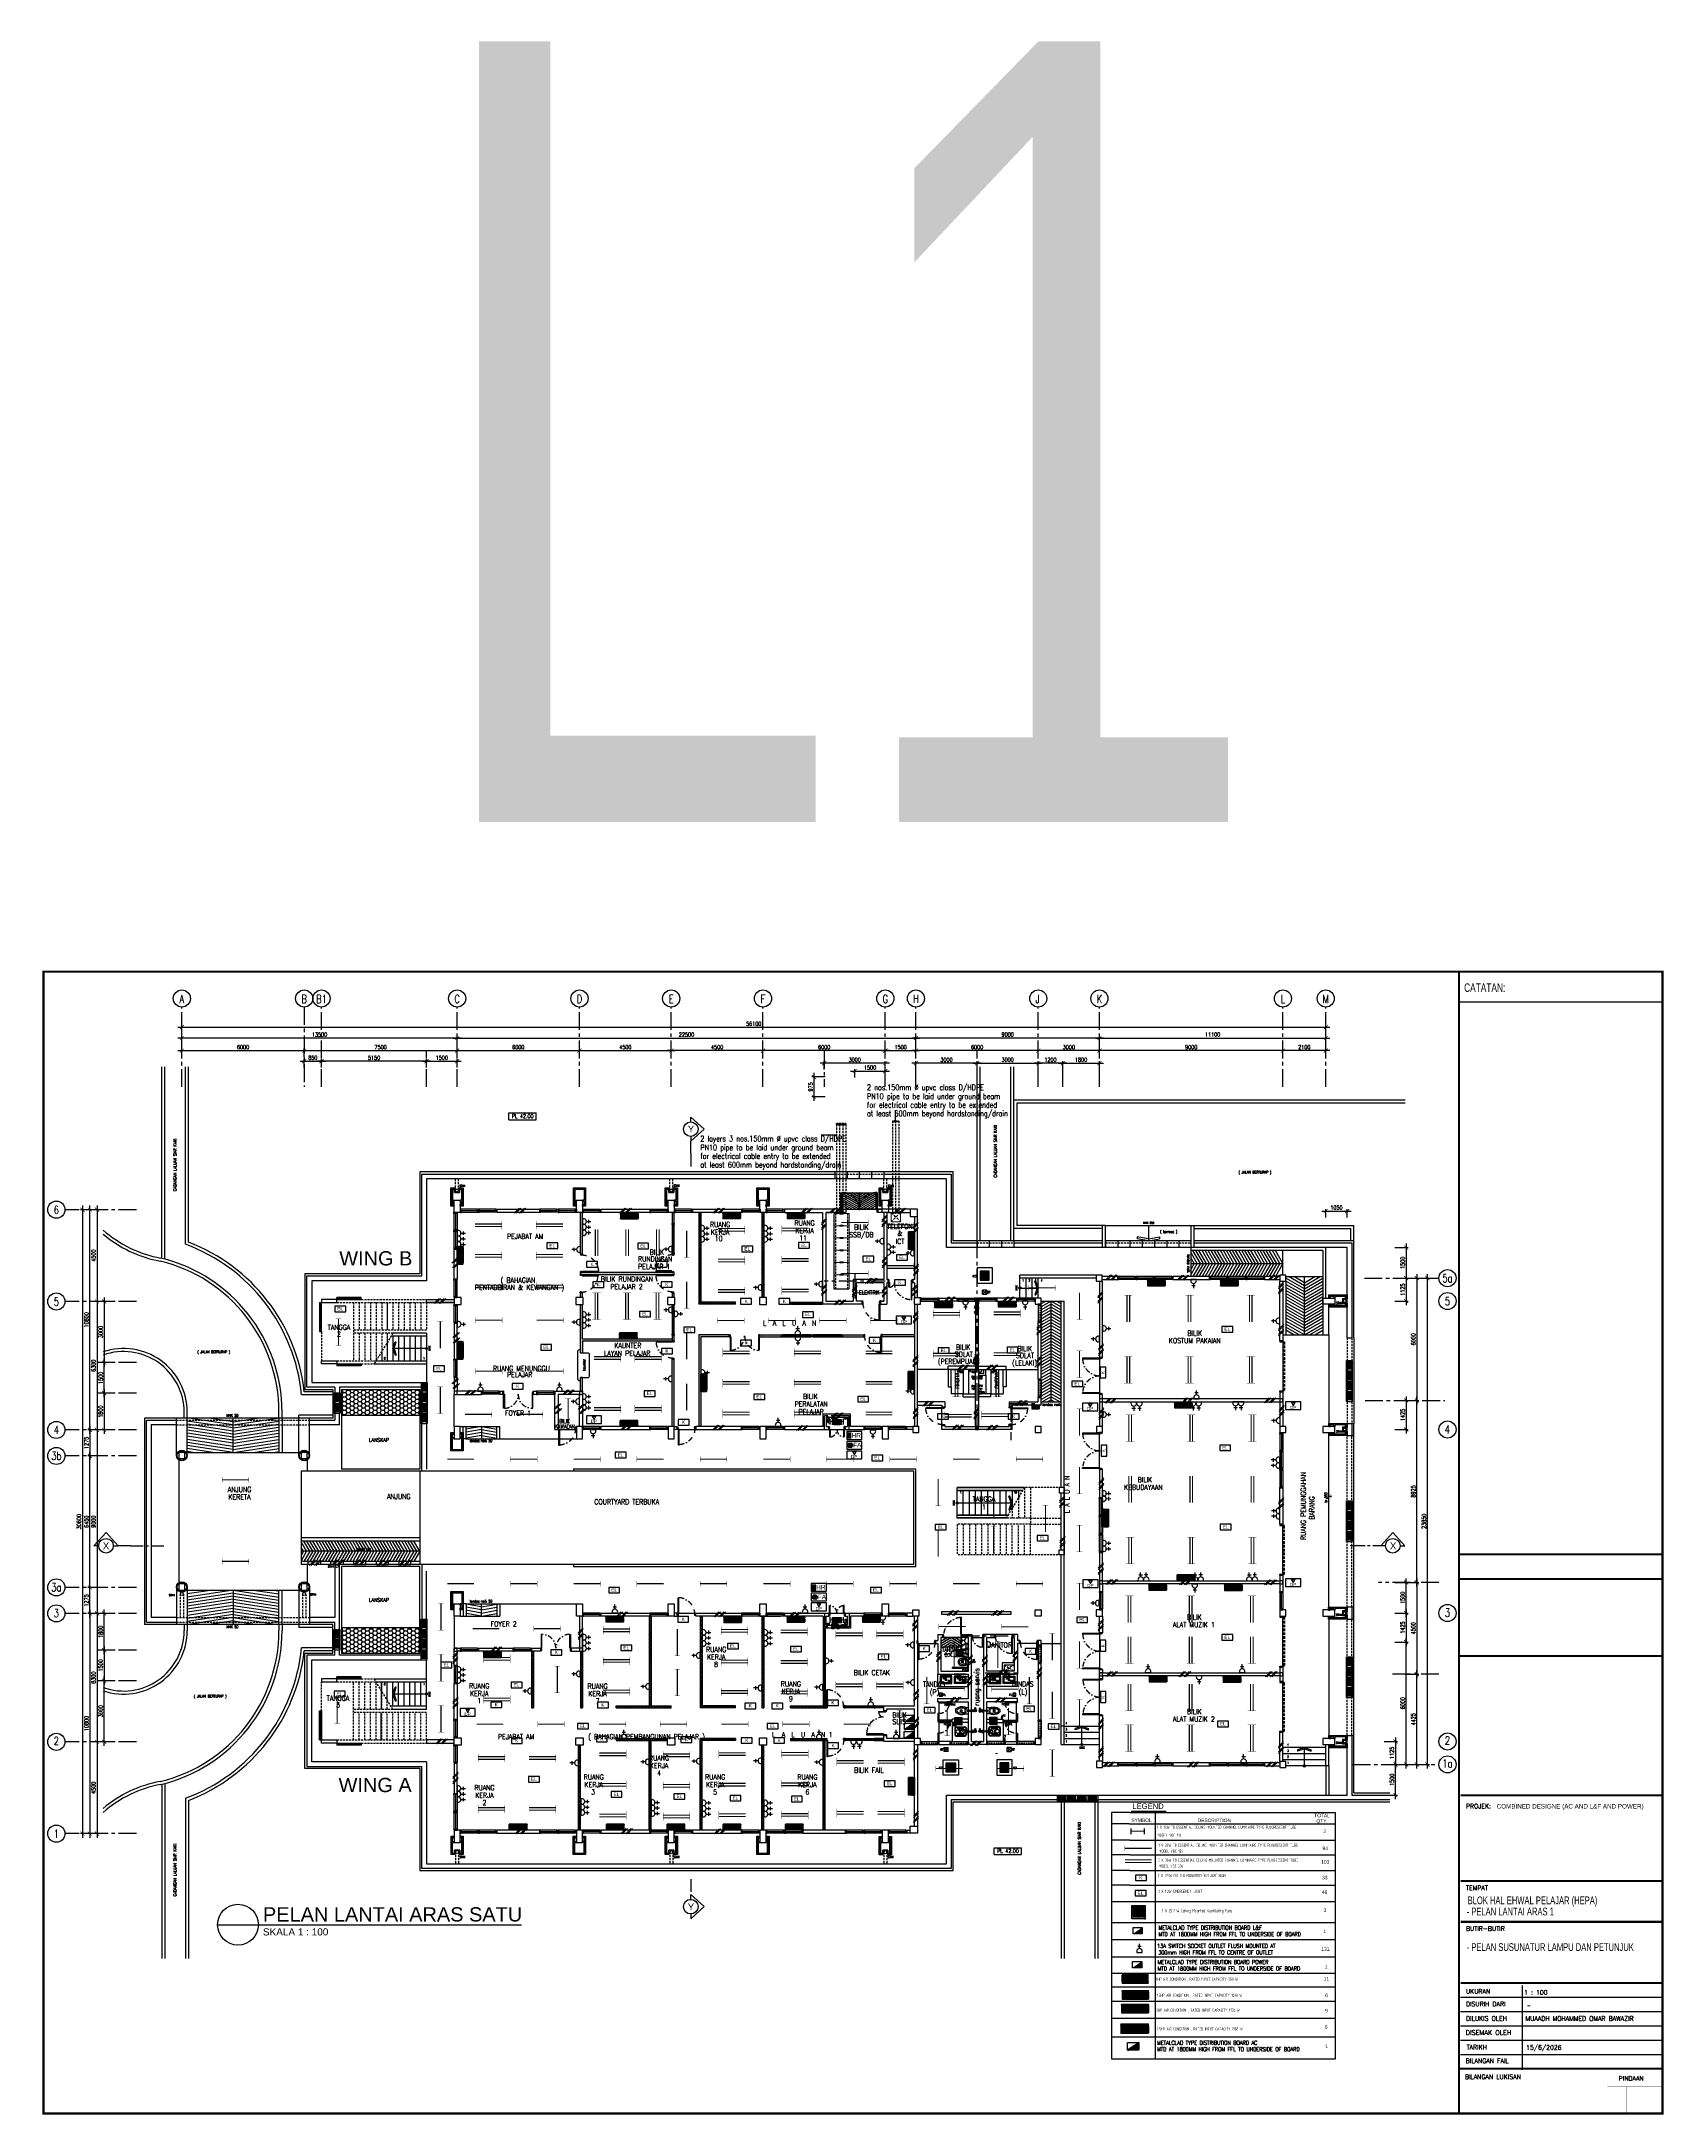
# Model space of a CAD drawing. Header units: inches. Extents: x -106706990 to 300603, y -86718466 to 1728185.
# Drawn here: x -46 to 79554, y -41 to 101629 of the extents above; entities that cross this region are included whole.
import ezdxf
from ezdxf.enums import TextEntityAlignment as Align

# ---------------------------------------------------------------- set-up
doc = ezdxf.new("R2010")
doc.units = ezdxf.units.IN
doc.header["$MEASUREMENT"] = 0
for name, pattern in [('CENTER', [2, 1.25, -0.25, 0.25, -0.25]), ('CENTERX2', [4, 2.5, -0.5, 0.5, -0.5]), ('DASHDOT', [1, 0.5, -0.25, 0, -0.25]), ('DASHED2', [0.375, 0.25, -0.125]), ('HIDDEN', [0.375, 0.25, -0.125])]:
    doc.linetypes.add(name, pattern=pattern)
for name, color, linetype in [('A-ARR', 4, 'Continuous'), ('A-BUBLE', 8, 'Continuous'), ('A-BUBLETEXT', 7, 'Continuous'), ('A-COLUMN', 3, 'Continuous'), ('A-DIM100', 4, 'Continuous'), ('A-DOOR', 9, 'Continuous'), ('A-DRAIN', 9, 'Continuous'), ('A-DROP', 8, 'Continuous'), ('A-FLR SYM', 13, 'Continuous'), ('A-HATCH', 8, 'Continuous'), ('A-HIDDEN', 8, 'HIDDEN'), ('A-JALAN', 11, 'Continuous'), ('A-LINE', 3, 'Continuous'), ('A-NOTE', 2, 'Continuous'), ('A-PANEL', 13, 'Continuous'), ('A-PARTITION', 4, 'Continuous'), ('A-PLAST', 4, 'Continuous'), ('A-PTILE', 8, 'Continuous'), ('A-RAIL', 2, 'Continuous'), ('A-ROOMSYM', 3, 'Continuous'), ('A-RWDP', 4, 'Continuous'), ('A-SANI', 4, 'Continuous'), ('A-SCALE', 2, 'Continuous'), ('A-SECLINE', 3, 'CENTER'), ('A-STAIR', 2, 'Continuous'), ('A-STAIRH', 8, 'HIDDEN'), ('A-SUBTITLE', 2, 'Continuous'), ('A-SYM', 8, 'Continuous'), ('A-SYM LANTAI', 13, 'Continuous'), ('A-TXTBOMBA', 7, 'Continuous'), ('A-WALL', 1, 'Continuous'), ('A-WALL SYM', 13, 'Continuous'), ('A-WIN', 9, 'Continuous'), ('A-WIN SYM', 13, 'Continuous'), ('A-WLH', 7, 'Continuous'), ('AHT_DIM150', 4, 'Continuous'), ('AHT_DOOR', 2, 'Continuous'), ('AHT_WALL', 3, 'Continuous'), ('ARR', 4, 'Continuous'), ('BORDER', 6, 'Continuous'), ('concrete cover', 7, 'Continuous'), ('COOL WATER PIPING', 4, 'Continuous'), ('Edges', 7, 'Continuous'), ('EL LIGHT', 6, 'Continuous'), ('ELECT', 6, 'Continuous'), ('FITTING', 1, 'Continuous'), ('FURNI', 4, 'Continuous'), ('Grid', 8, 'CENTER'), ('K LIGHT', 3, 'Continuous'), ('LAMP', 5, 'Continuous'), ('LAMPU', 7, 'Continuous'), ('logo', 7, 'Continuous'), ('M_hd_salursedut', 4, 'Continuous'), ('ROOF', 3, 'Continuous'), ('TANGGA', 4, 'Continuous')]:
    doc.layers.add(name, color=color, linetype=linetype)
doc.styles.add('100', font='ARIALN.TTF', dxfattribs={"height": 500})
doc.styles.add('arial', font='arial.ttf')
doc.styles.add('ARIAL-DIM', font='arial.ttf', dxfattribs={"height": 700})
doc.styles.add('ARIAL-SPEC', font='arial.ttf', dxfattribs={"height": 200})
doc.styles.add('ARIAL-TAJUK1', font='arial.ttf', dxfattribs={"width": 0.75, "height": 150})
doc.styles.add('ARIAL2', font='arial.ttf', dxfattribs={"height": 200})
doc.styles.add('DIM', font='dim', dxfattribs={"width": 0.75})
doc.styles.add('ROMANS', font='romans.shx', dxfattribs={"width": 0.75, "height": 200})
doc.styles.add('SANSSERIF', font='sanss___.ttf', dxfattribs={"width": 0.75})
doc.styles.get("Standard").update_dxf_attribs({"font": 'arial.ttf'})
doc.styles.add('style1', font='romans.shx', dxfattribs={"height": 750})
doc.styles.add('STYLE2', font='romans.shx', dxfattribs={"width": 0.75, "height": 1000})
doc.dimstyles.new('100', dxfattribs={"dimtxt": 500, "dimasz": 250, "dimexe": 50, "dimexo": 0.0625, "dimgap": 100, "dimtad": 1, "dimdec": 0, "dimzin": 0, "dimdsep": 46, "dimtxsty": '100', "dimcen": 50, "dimadec": 0, "dimazin": 0, "dimtfac": 1, "dimtdec": 0, "dimtofl": 0, "dimtmove": 0, "dimatfit": 3, "dimfxl": 1, "dimtolj": 1, "dimtzin": 0, "dimarcsym": 0})
doc.dimstyles.new('DIM 100', dxfattribs={"dimtxt": 200, "dimasz": 200, "dimexe": 100, "dimexo": 70, "dimgap": 70, "dimtad": 1, "dimtoh": 1, "dimdec": 0, "dimzin": 0, "dimdsep": 46, "dimtxsty": 'ROMANS', "dimblk": 'ARCHTICK', "dimcen": 0.09, "dimdle": 200, "dimclrd": 4, "dimclre": 4, "dimclrt": 2, "dimadec": 0, "dimazin": 0, "dimtfac": 1, "dimtdec": 0, "dimtmove": 1, "dimatfit": 3, "dimfxl": 1, "dimtzin": 0, "dimarcsym": 0})
pattern_1 = [(45, (2570.67, -198349.356), (-53.033009, 53.033009), []), (135, (2570.67, -198349.356), (-53.033009, -53.033009), [])]
pattern_2 = [(0, (2570.67, -195605.69), (25, 50), [0, -50])]
pattern_3 = [(0, (2570.67, -198349.356), (25, 50), [0, -50])]
pattern_4 = [(0, (2570.67, -198349.36), (187.5, 108.253175), [125, -250]), (120, (2570.67, -198349.36), (-187.5, 108.253176), [125, -250]), (60, (2570.67, -198349.36), (4e-07, 216.50635), [-250, 125])]

# ---------------------------------------------------------------- blocks, each defined once
blk = doc.blocks.new('PC COVER')
for p, q in [((-300, 500), (0, 500)), ((-300, 0), (0, 0))]:
    blk.add_line(p, q)
at = {"layer": 'A-DRAIN', "linetype": 'Continuous', "ltscale": 1000}
for p, q in [((-300, 0), (-300, 500)), ((0, 0), (0, 500))]:
    blk.add_line(p, q, dxfattribs=at)
at = {"layer": 'A-PTILE'}
for p, q in [((-50, 425), (-250, 425)), ((-50, 395), (-250, 395)), ((-50, 345), (-250, 345)), ((-50, 315), (-250, 315)), ((-50, 265), (-250, 265)), ((-50, 235), (-250, 235)), ((-50, 185), (-250, 185)), ((-50, 155), (-250, 155)), ((-50, 105), (-250, 105)), ((-50, 75), (-250, 75))]:
    blk.add_line(p, q, dxfattribs=at)
for centre, start, end in [((-250, 410), 90, 270), ((-250, 330), 90, 270), ((-250, 250), 90, 270), ((-250, 170), 90, 270), ((-250, 90), 90, 270), ((-50, 410), 270, 90), ((-50, 330), 270, 90), ((-50, 250), 270, 90), ((-50, 170), 270, 90), ((-50, 90), 270, 90)]:
    blk.add_arc(centre, 15, start, end, dxfattribs=at)
blk = doc.blocks.new('A$C5F377FBA')
at = {"color": 8}
for p, q in [((0, 380), (0, 80)), ((28, 380), (28, 80)), ((80, 460), (495, 460)), ((80, 432), (115, 432)), ((80, 28), (115, 28)), ((113, 297), (413, 329)), ((113, 163), (413, 131)), ((140, 365), (140, 407)), ((140, 95), (140, 53)), ((165, 340), (405, 340)), ((165, 120), (405, 120)), ((176, 432), (176, 340)), ((176, 28), (176, 120)), ((203, 432), (203, 340)), ((203, 28), (203, 120)), ((230, 432), (230, 340)), ((230, 28), (230, 120)), ((257, 432), (257, 340)), ((257, 28), (257, 120)), ((285, 432), (285, 340)), ((285, 28), (285, 120)), ((312, 432), (312, 340)), ((312, 28), (312, 120)), ((339, 432), (339, 340)), ((339, 28), (339, 120)), ((366, 432), (366, 340)), ((366, 28), (366, 120)), ((393, 432), (393, 340)), ((393, 28), (393, 120)), ((430, 365), (430, 407)), ((430, 95), (430, 53)), ((455, 432), (495, 432)), ((455, 28), (495, 28)), ((547, 380), (547, 80)), ((575, 380), (575, 275)), ((575, 184), (575, 80)), ((583, 267), (625, 267)), ((583, 192), (625, 192)), ((625, 267), (625, 192)), ((80, 0), (495, 0))]:
    blk.add_line(p, q, dxfattribs=at)
blk.add_circle((450, 230), 57, dxfattribs=at)
for centre, radius, start, end in [((80, 380), 80, 90, 180), ((80, 80), 80, 180, 270), ((80, 380), 52, 90, 180), ((80, 80), 52, 180, 270), ((120, 230), 67, 96.22652, 263.77348), ((115, 407), 25, 0, 90), ((115, 53), 25, 270, 0), ((165, 365), 25, 180, 270), ((165, 95), 25, 90, 180), ((405, 365), 25, 270, 0), ((405, 95), 25, 0, 90), ((424, 230), 100, 263.77348, 96.22652), ((455, 407), 25, 90, 180), ((455, 53), 25, 180, 270), ((495, 380), 80, 0, 90), ((495, 380), 52, 0, 90), ((495, 80), 80, 270, 0), ((495, 80), 52, 270, 0), ((583, 275), 8, 180, 270), ((583, 184), 8, 90, 180)]:
    blk.add_arc(centre, radius, start, end, dxfattribs=at)
blk = doc.blocks.new('A$C05DF19D8')
at = {"color": 8}
for p, q in [((21, 6), (21, 0)), ((21, 6), (51, 6)), ((26, 118), (26, 164)), ((26, 72), (26, 6)), ((46, 118), (46, 164)), ((46, 72), (46, 6)), ((51, 6), (51, 0)), ((21, 0), (51, 0)), ((26, 0), (46, 0))]:
    blk.add_line(p, q, dxfattribs=at)
blk.add_circle((36, 95), 8.27, dxfattribs=at)
for centre, radius, start, end in [((5, 95), 5, 90, 270), ((24, 168), 70.6, 254.02882, 273.19439), ((24, 22), 70.6, 86.7321, 105.97118), ((36, 95), 25, 98.52024, 172.38488), ((36, 95), 25, 188.28016, 262.57073), ((36, 164), 10, 0, 180), ((36, 152), 10, 0, 180), ((36, 125), 5, 0, 180), ((-37, 105), 70.6, 357.84559, 15.97118), ((-37, 82), 70.6, 344.02882, 4.57514), ((36, 62), 5, 180, 0), ((109, 105), 70.6, 164.02882, 182.15441), ((109, 82), 70.6, 175.42486, 195.97118), ((36, 95), 25, 7.61512, 81.47976), ((36, 95), 25, 277.42927, 351.71984), ((48, 168), 70.6, 266.80561, 285.97118), ((48, 22), 70.6, 74.02882, 93.2679), ((68, 95), 5, 270, 90)]:
    blk.add_arc(centre, radius, start, end, dxfattribs=at)
blk = doc.blocks.new('A$C3F840D8C')
at = {"layer": 'A-ARR', "color": 8}
for p, q in [((390, 270), (263, 280)), ((390, 77), (263, 67)), ((390, 77), (390, 270)), ((427, 314), (509, 314)), ((427, 33), (509, 33)), ((432, 265), (432, 237)), ((432, 82), (432, 110)), ((475, 192), (490, 192)), ((475, 155), (490, 155)), ((509, 33), (509, 314)), ((509, 185), (659, 185)), ((509, 162), (659, 162)), ((698, 192), (732, 192)), ((698, 155), (732, 155)), ((754, 279), (762, 298)), ((754, 279), (762, 260)), ((754, 174), (762, 193)), ((754, 174), (762, 155)), ((803, 227), (760, 227)), ((760, 227), (760, 220)), ((781, 306), (762, 298)), ((781, 252), (762, 260)), ((762, 260), (781, 252)), ((781, 201), (762, 193)), ((781, 147), (762, 155)), ((762, 155), (781, 147)), ((769, 247), (769, 258)), ((769, 227), (769, 237)), ((774, 247), (774, 237)), ((781, 306), (800, 298)), ((781, 252), (800, 260)), ((781, 201), (800, 193)), ((781, 147), (800, 155)), ((789, 247), (789, 237)), ((794, 247), (794, 258)), ((794, 227), (794, 237)), ((800, 298), (808, 279)), ((800, 260), (808, 279)), ((800, 193), (808, 174)), ((800, 155), (808, 174)), ((803, 227), (803, 220))]:
    blk.add_line(p, q, dxfattribs=at)
for points in [[(490, 232), (509, 232), (509, 174), (490, 174)], [(490, 115), (509, 115), (509, 174), (490, 174)], [(678, 232), (659, 232), (659, 174), (678, 174)], [(678, 115), (659, 115), (659, 174), (678, 174)], [(678, 218), (698, 218), (698, 126), (678, 126)], [(765, 247), (798, 247), (798, 237), (765, 237)]]:
    blk.add_lwpolyline(points, close=True, dxfattribs=at)
for centre, radius in [((781, 174), 51.5), ((781, 279), 18.7), ((781, 279), 18.7), ((781, 279), 18.7), ((781, 174), 18.7), ((781, 174), 18.7), ((781, 174), 18.7)]:
    blk.add_circle(centre, radius, dxfattribs=at)
for centre, radius, start, end in [((140, 183), 140, 150.25525, 183.78048), ((140, 164), 140, 176.21952, 209.74475), ((215, 97), 251, 88.08381, 141.67542), ((215, 250), 251, 218.32458, 271.91619), ((187, 174), 122, 159.81345, 200.18655), ((214, 97), 184, 90.12882, 140.05228), ((214, 250), 184, 219.94772, 269.87118), ((221, -345), 627, 86.11462, 90.60066), ((221, 692), 627, 269.39934, 273.88538), ((230, -261), 608, 71.07287, 90.63341), ((218, 119), 228, 41.35049, 88.76139), ((218, 228), 228, 271.23861, 318.64951), ((230, 608), 608, 269.36659, 288.92713), ((407, 205), 65.4, 67.95117, 105.68917), ((407, 298), 65.4, 254.31083, 292.04883), ((407, 50), 65.4, 67.95117, 105.68917), ((407, 143), 65.4, 254.31083, 292.04883), ((491, 174), 24.8, 130.83315, 229.16685)]:
    blk.add_arc(centre, radius, start, end, dxfattribs=at)
blk = doc.blocks.new('_ArchTick')
at = {"color": 0, "linetype": 'ByBlock', "const_width": 0.15}
blk.add_lwpolyline([(-0.5, -0.5), (0.5, 0.5)], dxfattribs=at)
blk = doc.blocks.new('*D50')
at = {"layer": 'A-DIM100', "color": 4, "lineweight": -2, "transparency": 16777216}
for p, q in [((20139, 52137), (26539, 52137)), ((20339, 51820), (20339, 52237)), ((26339, 51820), (26339, 52237))]:
    blk.add_line(p, q, dxfattribs=at)
at = {"layer": 'DEFPOINTS', "color": 0, "transparency": 16777216}
for p in [(26339, 52137), (20339, 51750), (26339, 51750)]:
    blk.add_point(p, dxfattribs=at)
at = {"layer": 'A-DIM100', "color": 4, "lineweight": -2, "transparency": 16777216, "xscale": 200, "yscale": 200, "zscale": 200, "rotation": 180}
blk.add_blockref('_ArchTick', (20339, 52137), dxfattribs=at)
at = {"layer": 'A-DIM100', "color": 4, "lineweight": -2, "transparency": 16777216, "xscale": 200, "yscale": 200, "zscale": 200}
blk.add_blockref('_ArchTick', (26339, 52137), dxfattribs=at)
at = {"layer": 'A-DIM100', "color": 2, "transparency": 16777216, "insert": (23339, 52307), "char_height": 200, "attachment_point": 5, "style": 'ROMANS'}
blk.add_mtext('6000', dxfattribs=at)
blk = doc.blocks.new('*D51')
at = {"layer": 'A-DIM100', "color": 4, "lineweight": -2, "transparency": 16777216}
for p, q in [((26139, 52137), (31039, 52137)), ((26339, 51820), (26339, 52237)), ((30839, 51820), (30839, 52237))]:
    blk.add_line(p, q, dxfattribs=at)
at = {"layer": 'DEFPOINTS', "color": 0, "transparency": 16777216}
for p in [(30839, 52137), (26339, 51750), (30839, 51750)]:
    blk.add_point(p, dxfattribs=at)
at = {"layer": 'A-DIM100', "color": 4, "lineweight": -2, "transparency": 16777216, "xscale": 200, "yscale": 200, "zscale": 200, "rotation": 180}
blk.add_blockref('_ArchTick', (26339, 52137), dxfattribs=at)
at = {"layer": 'A-DIM100', "color": 4, "lineweight": -2, "transparency": 16777216, "xscale": 200, "yscale": 200, "zscale": 200}
blk.add_blockref('_ArchTick', (30839, 52137), dxfattribs=at)
at = {"layer": 'A-DIM100', "color": 2, "transparency": 16777216, "insert": (28589, 52307), "char_height": 200, "attachment_point": 5, "style": 'ROMANS'}
blk.add_mtext('4500', dxfattribs=at)
blk = doc.blocks.new('*D52')
at = {"layer": 'A-DIM100', "color": 4, "lineweight": -2, "transparency": 16777216}
for p, q in [((35539, 52137), (30639, 52137)), ((30839, 51820), (30839, 52237)), ((35339, 51820), (35339, 52237))]:
    blk.add_line(p, q, dxfattribs=at)
at = {"layer": 'DEFPOINTS', "color": 0, "transparency": 16777216}
for p in [(30839, 52137), (30839, 51750), (35339, 51750)]:
    blk.add_point(p, dxfattribs=at)
at = {"layer": 'A-DIM100', "color": 4, "lineweight": -2, "transparency": 16777216, "xscale": 200, "yscale": 200, "zscale": 200, "rotation": 180}
blk.add_blockref('_ArchTick', (30839, 52137), dxfattribs=at)
at = {"layer": 'A-DIM100', "color": 4, "lineweight": -2, "transparency": 16777216, "xscale": 200, "yscale": 200, "zscale": 200}
blk.add_blockref('_ArchTick', (35339, 52137), dxfattribs=at)
at = {"layer": 'A-DIM100', "color": 2, "transparency": 16777216, "insert": (33089, 52307), "char_height": 200, "attachment_point": 5, "style": 'ROMANS'}
blk.add_mtext('4500', dxfattribs=at)
blk = doc.blocks.new('*D53')
at = {"layer": 'A-DIM100', "color": 4, "lineweight": -2, "transparency": 16777216}
for p, q in [((41539, 52137), (35139, 52137)), ((35339, 51820), (35339, 52237)), ((41339, 51820), (41339, 52237))]:
    blk.add_line(p, q, dxfattribs=at)
at = {"layer": 'DEFPOINTS', "color": 0, "transparency": 16777216}
for p in [(35339, 52137), (35339, 51750), (41339, 51750)]:
    blk.add_point(p, dxfattribs=at)
at = {"layer": 'A-DIM100', "color": 4, "lineweight": -2, "transparency": 16777216, "xscale": 200, "yscale": 200, "zscale": 200, "rotation": 180}
blk.add_blockref('_ArchTick', (35339, 52137), dxfattribs=at)
at = {"layer": 'A-DIM100', "color": 4, "lineweight": -2, "transparency": 16777216, "xscale": 200, "yscale": 200, "zscale": 200}
blk.add_blockref('_ArchTick', (41339, 52137), dxfattribs=at)
at = {"layer": 'A-DIM100', "color": 2, "transparency": 16777216, "insert": (38339, 52307), "char_height": 200, "attachment_point": 5, "style": 'ROMANS'}
blk.add_mtext('6000', dxfattribs=at)
blk = doc.blocks.new('*D54')
at = {"layer": 'A-DIM100', "color": 4, "lineweight": -2, "transparency": 16777216}
for p, q in [((41139, 52137), (43039, 52137)), ((41339, 51820), (41339, 52237)), ((42839, 51820), (42839, 52237))]:
    blk.add_line(p, q, dxfattribs=at)
at = {"layer": 'DEFPOINTS', "color": 0, "transparency": 16777216}
for p in [(42839, 52137), (41339, 51750), (42839, 51750)]:
    blk.add_point(p, dxfattribs=at)
at = {"layer": 'A-DIM100', "color": 4, "lineweight": -2, "transparency": 16777216, "xscale": 200, "yscale": 200, "zscale": 200, "rotation": 180}
blk.add_blockref('_ArchTick', (41339, 52137), dxfattribs=at)
at = {"layer": 'A-DIM100', "color": 4, "lineweight": -2, "transparency": 16777216, "xscale": 200, "yscale": 200, "zscale": 200}
blk.add_blockref('_ArchTick', (42839, 52137), dxfattribs=at)
at = {"layer": 'A-DIM100', "color": 2, "transparency": 16777216, "insert": (42089, 52307), "char_height": 200, "attachment_point": 5, "style": 'ROMANS'}
blk.add_mtext('1500', dxfattribs=at)
blk = doc.blocks.new('*D55')
at = {"layer": 'A-DIM100', "color": 4, "lineweight": -2, "transparency": 16777216}
for p, q in [((49039, 52137), (42639, 52137)), ((42839, 51820), (42839, 52237)), ((48839, 51820), (48839, 52237))]:
    blk.add_line(p, q, dxfattribs=at)
at = {"layer": 'DEFPOINTS', "color": 0, "transparency": 16777216}
for p in [(42839, 52137), (42839, 51750), (48839, 51750)]:
    blk.add_point(p, dxfattribs=at)
at = {"layer": 'A-DIM100', "color": 4, "lineweight": -2, "transparency": 16777216, "xscale": 200, "yscale": 200, "zscale": 200, "rotation": 180}
blk.add_blockref('_ArchTick', (42839, 52137), dxfattribs=at)
at = {"layer": 'A-DIM100', "color": 4, "lineweight": -2, "transparency": 16777216, "xscale": 200, "yscale": 200, "zscale": 200}
blk.add_blockref('_ArchTick', (48839, 52137), dxfattribs=at)
at = {"layer": 'A-DIM100', "color": 2, "transparency": 16777216, "insert": (45839, 52307), "char_height": 200, "attachment_point": 5, "style": 'ROMANS'}
blk.add_mtext('6000', dxfattribs=at)
blk = doc.blocks.new('*D37')
at = {"layer": 'A-DIM100', "color": 4, "lineweight": -2, "transparency": 16777216}
for p, q in [((52039, 52137), (48639, 52137)), ((48839, 51820), (48839, 52237)), ((51839, 51820), (51839, 52237))]:
    blk.add_line(p, q, dxfattribs=at)
at = {"layer": 'DEFPOINTS', "color": 0, "transparency": 16777216}
for p in [(48839, 52137), (48839, 51750), (51839, 51750)]:
    blk.add_point(p, dxfattribs=at)
at = {"layer": 'A-DIM100', "color": 4, "lineweight": -2, "transparency": 16777216, "xscale": 200, "yscale": 200, "zscale": 200, "rotation": 180}
blk.add_blockref('_ArchTick', (48839, 52137), dxfattribs=at)
at = {"layer": 'A-DIM100', "color": 4, "lineweight": -2, "transparency": 16777216, "xscale": 200, "yscale": 200, "zscale": 200}
blk.add_blockref('_ArchTick', (51839, 52137), dxfattribs=at)
at = {"layer": 'A-DIM100', "color": 2, "transparency": 16777216, "insert": (50339, 52307), "char_height": 200, "attachment_point": 5, "style": 'ROMANS'}
blk.add_mtext('3000', dxfattribs=at)
blk = doc.blocks.new('*D38')
at = {"layer": 'A-DIM100', "color": 4, "lineweight": -2, "transparency": 16777216}
for p, q in [((61039, 52137), (51639, 52137)), ((51839, 51820), (51839, 52237)), ((60839, 51820), (60839, 52237))]:
    blk.add_line(p, q, dxfattribs=at)
at = {"layer": 'DEFPOINTS', "color": 0, "transparency": 16777216}
for p in [(51839, 52137), (51839, 51750), (60839, 51750)]:
    blk.add_point(p, dxfattribs=at)
at = {"layer": 'A-DIM100', "color": 4, "lineweight": -2, "transparency": 16777216, "xscale": 200, "yscale": 200, "zscale": 200, "rotation": 180}
blk.add_blockref('_ArchTick', (51839, 52137), dxfattribs=at)
at = {"layer": 'A-DIM100', "color": 4, "lineweight": -2, "transparency": 16777216, "xscale": 200, "yscale": 200, "zscale": 200}
blk.add_blockref('_ArchTick', (60839, 52137), dxfattribs=at)
at = {"layer": 'A-DIM100', "color": 2, "transparency": 16777216, "insert": (56339, 52307), "char_height": 200, "attachment_point": 5, "style": 'ROMANS'}
blk.add_mtext('9000', dxfattribs=at)
blk = doc.blocks.new('*D39')
at = {"layer": 'A-DIM100', "color": 4, "lineweight": -2, "transparency": 16777216}
for p, q in [((63139, 52137), (60639, 52137)), ((60839, 51820), (60839, 52237)), ((62939, 51820), (62939, 52237))]:
    blk.add_line(p, q, dxfattribs=at)
at = {"layer": 'DEFPOINTS', "color": 0, "transparency": 16777216}
for p in [(60839, 52137), (60839, 51750), (62939, 51750)]:
    blk.add_point(p, dxfattribs=at)
at = {"layer": 'A-DIM100', "color": 4, "lineweight": -2, "transparency": 16777216, "xscale": 200, "yscale": 200, "zscale": 200, "rotation": 180}
blk.add_blockref('_ArchTick', (60839, 52137), dxfattribs=at)
at = {"layer": 'A-DIM100', "color": 4, "lineweight": -2, "transparency": 16777216, "xscale": 200, "yscale": 200, "zscale": 200}
blk.add_blockref('_ArchTick', (62939, 52137), dxfattribs=at)
at = {"layer": 'A-DIM100', "color": 2, "transparency": 16777216, "insert": (61889, 52307), "char_height": 200, "attachment_point": 5, "style": 'ROMANS'}
blk.add_mtext('2100', dxfattribs=at)
blk = doc.blocks.new('*D40')
at = {"layer": 'A-DIM100', "color": 4, "lineweight": -2, "transparency": 16777216}
for p, q in [((6639, 53283), (63139, 53283)), ((6839, 52966), (6839, 53383)), ((62939, 52966), (62939, 53383))]:
    blk.add_line(p, q, dxfattribs=at)
at = {"layer": 'DEFPOINTS', "color": 0, "transparency": 16777216}
for p in [(6839, 52896), (62939, 53283), (62939, 52896)]:
    blk.add_point(p, dxfattribs=at)
at = {"layer": 'A-DIM100', "color": 4, "lineweight": -2, "transparency": 16777216, "xscale": 200, "yscale": 200, "zscale": 200, "rotation": 180}
blk.add_blockref('_ArchTick', (6839, 53283), dxfattribs=at)
at = {"layer": 'A-DIM100', "color": 4, "lineweight": -2, "transparency": 16777216, "xscale": 200, "yscale": 200, "zscale": 200}
blk.add_blockref('_ArchTick', (62939, 53283), dxfattribs=at)
at = {"layer": 'A-DIM100', "color": 2, "transparency": 16777216, "insert": (34889, 53453), "char_height": 200, "attachment_point": 5, "style": 'ROMANS'}
blk.add_mtext('56100', dxfattribs=at)
blk = doc.blocks.new('*D41')
at = {"layer": 'A-DIM100', "color": 4, "lineweight": -2, "transparency": 16777216}
for p, q in [((20139, 52754), (43039, 52754)), ((20339, 52437), (20339, 52854)), ((42839, 52437), (42839, 52854))]:
    blk.add_line(p, q, dxfattribs=at)
at = {"layer": 'DEFPOINTS', "color": 0, "transparency": 16777216}
for p in [(20339, 52367), (42839, 52754), (42839, 52367)]:
    blk.add_point(p, dxfattribs=at)
at = {"layer": 'A-DIM100', "color": 4, "lineweight": -2, "transparency": 16777216, "xscale": 200, "yscale": 200, "zscale": 200, "rotation": 180}
blk.add_blockref('_ArchTick', (20339, 52754), dxfattribs=at)
at = {"layer": 'A-DIM100', "color": 4, "lineweight": -2, "transparency": 16777216, "xscale": 200, "yscale": 200, "zscale": 200}
blk.add_blockref('_ArchTick', (42839, 52754), dxfattribs=at)
at = {"layer": 'A-DIM100', "color": 2, "transparency": 16777216, "insert": (31589, 52924), "char_height": 200, "attachment_point": 5, "style": 'ROMANS'}
blk.add_mtext('22500', dxfattribs=at)
blk = doc.blocks.new('*D42')
at = {"layer": 'A-DIM100', "color": 4, "lineweight": -2, "transparency": 16777216}
for p, q in [((2874, 44335), (2228, 44335)), ((2328, 33335), (2328, 44535)), ((2874, 33535), (2228, 33535))]:
    blk.add_line(p, q, dxfattribs=at)
at = {"layer": 'DEFPOINTS', "color": 0, "transparency": 16777216}
for p in [(2328, 44335), (2944, 44335), (2944, 33535)]:
    blk.add_point(p, dxfattribs=at)
at = {"layer": 'A-DIM100', "color": 4, "lineweight": -2, "transparency": 16777216, "xscale": 200, "yscale": 200, "zscale": 200}
for p, rotation in [((2328, 44335), 90), ((2328, 33535), 270)]:
    blk.add_blockref('_ArchTick', p, dxfattribs=dict(at, rotation=rotation))
at = {"layer": 'A-DIM100', "color": 2, "transparency": 16777216, "insert": (2158, 38935), "char_height": 200, "attachment_point": 5, "rotation": 90, "style": 'ROMANS'}
blk.add_mtext('10800', dxfattribs=at)
blk = doc.blocks.new('*D43')
at = {"layer": 'A-DIM100', "color": 4, "lineweight": -2, "transparency": 16777216}
for p, q in [((3224, 44335), (2578, 44335)), ((2678, 44535), (2678, 39635)), ((3224, 39835), (2578, 39835))]:
    blk.add_line(p, q, dxfattribs=at)
at = {"layer": 'DEFPOINTS', "color": 0, "transparency": 16777216}
for p in [(3294, 44335), (2678, 39835), (3294, 39835)]:
    blk.add_point(p, dxfattribs=at)
at = {"layer": 'A-DIM100', "color": 4, "lineweight": -2, "transparency": 16777216, "xscale": 200, "yscale": 200, "zscale": 200}
for p, rotation in [((2678, 44335), 90), ((2678, 39835), 270)]:
    blk.add_blockref('_ArchTick', p, dxfattribs=dict(at, rotation=rotation))
at = {"layer": 'A-DIM100', "color": 2, "transparency": 16777216, "insert": (2508, 42085), "char_height": 200, "attachment_point": 5, "rotation": 90, "style": 'ROMANS'}
blk.add_mtext('4500', dxfattribs=at)
blk = doc.blocks.new('*D44')
at = {"layer": 'A-DIM100', "color": 4, "lineweight": -2, "transparency": 16777216}
for p, q in [((3224, 39835), (2578, 39835)), ((2678, 40035), (2678, 33335)), ((3224, 33535), (2578, 33535))]:
    blk.add_line(p, q, dxfattribs=at)
at = {"layer": 'DEFPOINTS', "color": 0, "transparency": 16777216}
for p in [(3294, 39835), (2678, 33535), (3294, 33535)]:
    blk.add_point(p, dxfattribs=at)
at = {"layer": 'A-DIM100', "color": 4, "lineweight": -2, "transparency": 16777216, "xscale": 200, "yscale": 200, "zscale": 200}
for p, rotation in [((2678, 39835), 90), ((2678, 33535), 270)]:
    blk.add_blockref('_ArchTick', p, dxfattribs=dict(at, rotation=rotation))
at = {"layer": 'A-DIM100', "color": 2, "transparency": 16777216, "insert": (2508, 36685), "char_height": 200, "attachment_point": 5, "rotation": 90, "style": 'ROMANS'}
blk.add_mtext('6300', dxfattribs=at)
blk = doc.blocks.new('*D45')
at = {"layer": 'A-DIM100', "color": 4, "lineweight": -2, "transparency": 16777216}
for p, q in [((2678, 33735), (2678, 24335)), ((3224, 33535), (2578, 33535)), ((3224, 24535), (2578, 24535))]:
    blk.add_line(p, q, dxfattribs=at)
at = {"layer": 'DEFPOINTS', "color": 0, "transparency": 16777216}
for p in [(3294, 33535), (2678, 24535), (3294, 24535)]:
    blk.add_point(p, dxfattribs=at)
at = {"layer": 'A-DIM100', "color": 4, "lineweight": -2, "transparency": 16777216, "xscale": 200, "yscale": 200, "zscale": 200}
for p, rotation in [((2678, 33535), 90), ((2678, 24535), 270)]:
    blk.add_blockref('_ArchTick', p, dxfattribs=dict(at, rotation=rotation))
at = {"layer": 'A-DIM100', "color": 2, "transparency": 16777216, "insert": (2508, 29035), "char_height": 200, "attachment_point": 5, "rotation": 90, "style": 'ROMANS'}
blk.add_mtext('9000', dxfattribs=at)
blk = doc.blocks.new('*D46')
at = {"layer": 'A-DIM100', "color": 4, "lineweight": -2, "transparency": 16777216}
for p, q in [((3224, 24535), (2578, 24535)), ((2678, 24735), (2678, 18035)), ((3224, 18235), (2578, 18235))]:
    blk.add_line(p, q, dxfattribs=at)
at = {"layer": 'DEFPOINTS', "color": 0, "transparency": 16777216}
for p in [(3294, 24535), (2678, 18235), (3294, 18235)]:
    blk.add_point(p, dxfattribs=at)
at = {"layer": 'A-DIM100', "color": 4, "lineweight": -2, "transparency": 16777216, "xscale": 200, "yscale": 200, "zscale": 200}
for p, rotation in [((2678, 24535), 90), ((2678, 18235), 270)]:
    blk.add_blockref('_ArchTick', p, dxfattribs=dict(at, rotation=rotation))
at = {"layer": 'A-DIM100', "color": 2, "transparency": 16777216, "insert": (2508, 21385), "char_height": 200, "attachment_point": 5, "rotation": 90, "style": 'ROMANS'}
blk.add_mtext('6300', dxfattribs=at)
blk = doc.blocks.new('*D47')
at = {"layer": 'A-DIM100', "color": 4, "lineweight": -2, "transparency": 16777216}
for p, q in [((2678, 18435), (2678, 13535)), ((3224, 18235), (2578, 18235)), ((3224, 13735), (2578, 13735))]:
    blk.add_line(p, q, dxfattribs=at)
at = {"layer": 'DEFPOINTS', "color": 0, "transparency": 16777216}
for p in [(3294, 18235), (2678, 13735), (3294, 13735)]:
    blk.add_point(p, dxfattribs=at)
at = {"layer": 'A-DIM100', "color": 4, "lineweight": -2, "transparency": 16777216, "xscale": 200, "yscale": 200, "zscale": 200}
for p, rotation in [((2678, 18235), 90), ((2678, 13735), 270)]:
    blk.add_blockref('_ArchTick', p, dxfattribs=dict(at, rotation=rotation))
at = {"layer": 'A-DIM100', "color": 2, "transparency": 16777216, "insert": (2508, 15985), "char_height": 200, "attachment_point": 5, "rotation": 90, "style": 'ROMANS'}
blk.add_mtext('4500', dxfattribs=at)
blk = doc.blocks.new('*D48')
at = {"layer": 'A-DIM100', "color": 4, "lineweight": -2, "transparency": 16777216}
for p, q in [((12639, 52137), (20539, 52137)), ((12839, 51820), (12839, 52237)), ((20339, 51820), (20339, 52237))]:
    blk.add_line(p, q, dxfattribs=at)
at = {"layer": 'DEFPOINTS', "color": 0, "transparency": 16777216}
for p in [(20339, 52137), (12839, 51750), (20339, 51750)]:
    blk.add_point(p, dxfattribs=at)
at = {"layer": 'A-DIM100', "color": 4, "lineweight": -2, "transparency": 16777216, "xscale": 200, "yscale": 200, "zscale": 200, "rotation": 180}
blk.add_blockref('_ArchTick', (12839, 52137), dxfattribs=at)
at = {"layer": 'A-DIM100', "color": 4, "lineweight": -2, "transparency": 16777216, "xscale": 200, "yscale": 200, "zscale": 200}
blk.add_blockref('_ArchTick', (20339, 52137), dxfattribs=at)
at = {"layer": 'A-DIM100', "color": 2, "transparency": 16777216, "insert": (16589, 52307), "char_height": 200, "attachment_point": 5, "style": 'ROMANS'}
blk.add_mtext('7500', dxfattribs=at)
blk = doc.blocks.new('*D49')
at = {"layer": 'A-DIM100', "color": 4, "lineweight": -2, "transparency": 16777216}
for p, q in [((6639, 52137), (13039, 52137)), ((6839, 51820), (6839, 52237)), ((12839, 51820), (12839, 52237))]:
    blk.add_line(p, q, dxfattribs=at)
at = {"layer": 'DEFPOINTS', "color": 0, "transparency": 16777216}
for p in [(12839, 52137), (6839, 51750), (12839, 51750)]:
    blk.add_point(p, dxfattribs=at)
at = {"layer": 'A-DIM100', "color": 4, "lineweight": -2, "transparency": 16777216, "xscale": 200, "yscale": 200, "zscale": 200, "rotation": 180}
blk.add_blockref('_ArchTick', (6839, 52137), dxfattribs=at)
at = {"layer": 'A-DIM100', "color": 4, "lineweight": -2, "transparency": 16777216, "xscale": 200, "yscale": 200, "zscale": 200}
blk.add_blockref('_ArchTick', (12839, 52137), dxfattribs=at)
at = {"layer": 'A-DIM100', "color": 2, "transparency": 16777216, "insert": (9839, 52307), "char_height": 200, "attachment_point": 5, "style": 'ROMANS'}
blk.add_mtext('6000', dxfattribs=at)
blk = doc.blocks.new('*D84')
at = {"layer": 'A-DIM100', "color": 4, "lineweight": -2, "transparency": 16777216}
for p, q in [((2328, 33735), (2328, 32060)), ((2874, 33535), (2228, 33535)), ((2874, 32260), (2228, 32260))]:
    blk.add_line(p, q, dxfattribs=at)
at = {"layer": 'DEFPOINTS', "color": 0, "transparency": 16777216}
for p in [(2944, 33535), (2328, 32260), (2944, 32260)]:
    blk.add_point(p, dxfattribs=at)
at = {"layer": 'A-DIM100', "color": 4, "lineweight": -2, "transparency": 16777216, "xscale": 200, "yscale": 200, "zscale": 200}
for p, rotation in [((2328, 33535), 90), ((2328, 32260), 270)]:
    blk.add_blockref('_ArchTick', p, dxfattribs=dict(at, rotation=rotation))
at = {"layer": 'A-DIM100', "color": 2, "transparency": 16777216, "insert": (2158, 32897), "char_height": 200, "attachment_point": 5, "rotation": 90, "style": 'ROMANS'}
blk.add_mtext('1275', dxfattribs=at)
blk = doc.blocks.new('*D85')
at = {"layer": 'A-DIM100', "color": 4, "lineweight": -2, "transparency": 16777216}
for p, q in [((2874, 32260), (2228, 32260)), ((2328, 25610), (2328, 32460)), ((2874, 25810), (2228, 25810))]:
    blk.add_line(p, q, dxfattribs=at)
at = {"layer": 'DEFPOINTS', "color": 0, "transparency": 16777216}
for p in [(2328, 32260), (2944, 32260), (2944, 25810)]:
    blk.add_point(p, dxfattribs=at)
at = {"layer": 'A-DIM100', "color": 4, "lineweight": -2, "transparency": 16777216, "xscale": 200, "yscale": 200, "zscale": 200}
for p, rotation in [((2328, 32260), 90), ((2328, 25810), 270)]:
    blk.add_blockref('_ArchTick', p, dxfattribs=dict(at, rotation=rotation))
at = {"layer": 'A-DIM100', "color": 2, "transparency": 16777216, "insert": (2158, 29035), "char_height": 200, "attachment_point": 5, "rotation": 90, "style": 'ROMANS'}
blk.add_mtext('6450', dxfattribs=at)
blk = doc.blocks.new('*D86')
at = {"layer": 'A-DIM100', "color": 4, "lineweight": -2, "transparency": 16777216}
for p, q in [((2874, 24535), (2228, 24535)), ((2328, 24735), (2328, 13535)), ((2874, 13735), (2228, 13735))]:
    blk.add_line(p, q, dxfattribs=at)
at = {"layer": 'DEFPOINTS', "color": 0, "transparency": 16777216}
for p in [(2944, 24535), (2328, 13735), (2944, 13735)]:
    blk.add_point(p, dxfattribs=at)
at = {"layer": 'A-DIM100', "color": 4, "lineweight": -2, "transparency": 16777216, "xscale": 200, "yscale": 200, "zscale": 200}
for p, rotation in [((2328, 24535), 90), ((2328, 13735), 270)]:
    blk.add_blockref('_ArchTick', p, dxfattribs=dict(at, rotation=rotation))
at = {"layer": 'A-DIM100', "color": 2, "transparency": 16777216, "insert": (2158, 19135), "char_height": 200, "attachment_point": 5, "rotation": 90, "style": 'ROMANS'}
blk.add_mtext('10800', dxfattribs=at)
blk = doc.blocks.new('*D87')
at = {"layer": 'A-DIM100', "color": 4, "lineweight": -2, "transparency": 16777216}
for p, q in [((2874, 25810), (2228, 25810)), ((2328, 24335), (2328, 26010)), ((2874, 24535), (2228, 24535))]:
    blk.add_line(p, q, dxfattribs=at)
at = {"layer": 'DEFPOINTS', "color": 0, "transparency": 16777216}
for p in [(2328, 25810), (2944, 25810), (2944, 24535)]:
    blk.add_point(p, dxfattribs=at)
at = {"layer": 'A-DIM100', "color": 4, "lineweight": -2, "transparency": 16777216, "xscale": 200, "yscale": 200, "zscale": 200}
for p, rotation in [((2328, 25810), 90), ((2328, 24535), 270)]:
    blk.add_blockref('_ArchTick', p, dxfattribs=dict(at, rotation=rotation))
at = {"layer": 'A-DIM100', "color": 2, "transparency": 16777216, "insert": (2158, 25172), "char_height": 200, "attachment_point": 5, "rotation": 90, "style": 'ROMANS'}
blk.add_mtext('1275', dxfattribs=at)
blk = doc.blocks.new('*D88')
at = {"layer": 'A-DIM100', "color": 4, "lineweight": -2, "transparency": 16777216}
for p, q in [((2508, 44335), (1862, 44335)), ((1962, 44535), (1962, 13535)), ((2508, 13735), (1862, 13735))]:
    blk.add_line(p, q, dxfattribs=at)
at = {"layer": 'DEFPOINTS', "color": 0, "transparency": 16777216}
for p in [(2578, 44335), (1962, 13735), (2578, 13735)]:
    blk.add_point(p, dxfattribs=at)
at = {"layer": 'A-DIM100', "color": 4, "lineweight": -2, "transparency": 16777216, "xscale": 200, "yscale": 200, "zscale": 200}
for p, rotation in [((1962, 44335), 90), ((1962, 13735), 270)]:
    blk.add_blockref('_ArchTick', p, dxfattribs=dict(at, rotation=rotation))
at = {"layer": 'A-DIM100', "color": 2, "transparency": 16777216, "insert": (1792, 29035), "char_height": 200, "attachment_point": 5, "rotation": 90, "style": 'ROMANS'}
blk.add_mtext('30600', dxfattribs=at)
blk = doc.blocks.new('*D79')
at = {"layer": 'A-DIM100', "color": 4, "lineweight": -2, "transparency": 16777216}
for p, q in [((67383, 40979), (68029, 40979)), ((67929, 16929), (67929, 41179)), ((67383, 17129), (68029, 17129))]:
    blk.add_line(p, q, dxfattribs=at)
at = {"layer": 'DEFPOINTS', "color": 0, "transparency": 16777216}
for p in [(67313, 40979), (67929, 40979), (67313, 17129)]:
    blk.add_point(p, dxfattribs=at)
at = {"layer": 'A-DIM100', "color": 4, "lineweight": -2, "transparency": 16777216, "xscale": 200, "yscale": 200, "zscale": 200}
for p, rotation in [((67929, 40979), 90), ((67929, 17129), 270)]:
    blk.add_blockref('_ArchTick', p, dxfattribs=dict(at, rotation=rotation))
at = {"layer": 'A-DIM100', "color": 2, "transparency": 16777216, "insert": (67759, 29054), "char_height": 200, "attachment_point": 5, "rotation": 90, "style": 'ROMANS'}
blk.add_mtext('23850', dxfattribs=at)
blk = doc.blocks.new('*D80')
at = {"layer": 'A-DIM100', "color": 4, "lineweight": -2, "transparency": 16777216}
for p, q in [((66859, 40979), (67504, 40979)), ((67404, 41179), (67404, 34779)), ((66859, 34979), (67504, 34979))]:
    blk.add_line(p, q, dxfattribs=at)
at = {"layer": 'DEFPOINTS', "color": 0, "transparency": 16777216}
for p in [(66789, 40979), (66789, 34979), (67404, 34979)]:
    blk.add_point(p, dxfattribs=at)
at = {"layer": 'A-DIM100', "color": 4, "lineweight": -2, "transparency": 16777216, "xscale": 200, "yscale": 200, "zscale": 200}
for p, rotation in [((67404, 40979), 90), ((67404, 34979), 270)]:
    blk.add_blockref('_ArchTick', p, dxfattribs=dict(at, rotation=rotation))
at = {"layer": 'A-DIM100', "color": 2, "transparency": 16777216, "insert": (67234, 37979), "char_height": 200, "attachment_point": 5, "rotation": 90, "style": 'ROMANS'}
blk.add_mtext('6000', dxfattribs=at)
blk = doc.blocks.new('*D81')
at = {"layer": 'A-DIM100', "color": 4, "lineweight": -2, "transparency": 16777216}
for p, q in [((66859, 34979), (67504, 34979)), ((67404, 25854), (67404, 35179)), ((66859, 26054), (67504, 26054))]:
    blk.add_line(p, q, dxfattribs=at)
at = {"layer": 'DEFPOINTS', "color": 0, "transparency": 16777216}
for p in [(66789, 34979), (67404, 34979), (66789, 26054)]:
    blk.add_point(p, dxfattribs=at)
at = {"layer": 'A-DIM100', "color": 4, "lineweight": -2, "transparency": 16777216, "xscale": 200, "yscale": 200, "zscale": 200}
for p, rotation in [((67404, 34979), 90), ((67404, 26054), 270)]:
    blk.add_blockref('_ArchTick', p, dxfattribs=dict(at, rotation=rotation))
at = {"layer": 'A-DIM100', "color": 2, "transparency": 16777216, "insert": (67234, 30517), "char_height": 200, "attachment_point": 5, "rotation": 90, "style": 'ROMANS'}
blk.add_mtext('8925', dxfattribs=at)
blk = doc.blocks.new('*D82')
at = {"layer": 'A-DIM100', "color": 4, "lineweight": -2, "transparency": 16777216}
for p, q in [((66859, 26054), (67504, 26054)), ((67404, 26254), (67404, 21354)), ((66859, 21554), (67504, 21554))]:
    blk.add_line(p, q, dxfattribs=at)
at = {"layer": 'DEFPOINTS', "color": 0, "transparency": 16777216}
for p in [(66789, 26054), (66789, 21554), (67404, 21554)]:
    blk.add_point(p, dxfattribs=at)
at = {"layer": 'A-DIM100', "color": 4, "lineweight": -2, "transparency": 16777216, "xscale": 200, "yscale": 200, "zscale": 200}
for p, rotation in [((67404, 26054), 90), ((67404, 21554), 270)]:
    blk.add_blockref('_ArchTick', p, dxfattribs=dict(at, rotation=rotation))
at = {"layer": 'A-DIM100', "color": 2, "transparency": 16777216, "insert": (67234, 23804), "char_height": 200, "attachment_point": 5, "rotation": 90, "style": 'ROMANS'}
blk.add_mtext('4500', dxfattribs=at)
blk = doc.blocks.new('*D83')
at = {"layer": 'A-DIM100', "color": 4, "lineweight": -2, "transparency": 16777216}
for p, q in [((66859, 21554), (67504, 21554)), ((67404, 16929), (67404, 21754)), ((66859, 17129), (67504, 17129))]:
    blk.add_line(p, q, dxfattribs=at)
at = {"layer": 'DEFPOINTS', "color": 0, "transparency": 16777216}
for p in [(66789, 21554), (67404, 21554), (66789, 17129)]:
    blk.add_point(p, dxfattribs=at)
at = {"layer": 'A-DIM100', "color": 4, "lineweight": -2, "transparency": 16777216, "xscale": 200, "yscale": 200, "zscale": 200}
for p, rotation in [((67404, 21554), 90), ((67404, 17129), 270)]:
    blk.add_blockref('_ArchTick', p, dxfattribs=dict(at, rotation=rotation))
at = {"layer": 'A-DIM100', "color": 2, "transparency": 16777216, "insert": (67234, 19342), "char_height": 200, "attachment_point": 5, "rotation": 90, "style": 'ROMANS'}
blk.add_mtext('4425', dxfattribs=at)
blk = doc.blocks.new('*D68')
at = {"layer": 'A-DIM100', "color": 4, "lineweight": -2, "transparency": 16777216}
for p, q in [((18639, 51619), (20539, 51619)), ((18839, 51301), (18839, 51719)), ((20339, 51301), (20339, 51719))]:
    blk.add_line(p, q, dxfattribs=at)
at = {"layer": 'DEFPOINTS', "color": 0, "transparency": 16777216}
for p in [(18839, 51231), (20339, 51619), (20339, 51231)]:
    blk.add_point(p, dxfattribs=at)
at = {"layer": 'A-DIM100', "color": 4, "lineweight": -2, "transparency": 16777216, "xscale": 200, "yscale": 200, "zscale": 200, "rotation": 180}
blk.add_blockref('_ArchTick', (18839, 51619), dxfattribs=at)
at = {"layer": 'A-DIM100', "color": 4, "lineweight": -2, "transparency": 16777216, "xscale": 200, "yscale": 200, "zscale": 200}
blk.add_blockref('_ArchTick', (20339, 51619), dxfattribs=at)
at = {"layer": 'A-DIM100', "color": 2, "transparency": 16777216, "insert": (19589, 51789), "char_height": 200, "attachment_point": 5, "style": 'ROMANS'}
blk.add_mtext('1500', dxfattribs=at)
blk = doc.blocks.new('*D69')
at = {"layer": 'A-DIM100', "color": 4, "lineweight": -2, "transparency": 16777216}
for p, q in [((19039, 51619), (13489, 51619)), ((13689, 51301), (13689, 51719)), ((18839, 51301), (18839, 51719))]:
    blk.add_line(p, q, dxfattribs=at)
at = {"layer": 'DEFPOINTS', "color": 0, "transparency": 16777216}
for p in [(13689, 51619), (13689, 51231), (18839, 51231)]:
    blk.add_point(p, dxfattribs=at)
at = {"layer": 'A-DIM100', "color": 4, "lineweight": -2, "transparency": 16777216, "xscale": 200, "yscale": 200, "zscale": 200, "rotation": 180}
blk.add_blockref('_ArchTick', (13689, 51619), dxfattribs=at)
at = {"layer": 'A-DIM100', "color": 4, "lineweight": -2, "transparency": 16777216, "xscale": 200, "yscale": 200, "zscale": 200}
blk.add_blockref('_ArchTick', (18839, 51619), dxfattribs=at)
at = {"layer": 'A-DIM100', "color": 2, "transparency": 16777216, "insert": (16264, 51789), "char_height": 200, "attachment_point": 5, "style": 'ROMANS'}
blk.add_mtext('5150', dxfattribs=at)
blk = doc.blocks.new('*D70')
at = {"layer": 'A-DIM100', "color": 4, "lineweight": -2, "transparency": 16777216}
for p, q in [((12639, 51619), (13889, 51619)), ((12839, 51301), (12839, 51719)), ((13689, 51301), (13689, 51719))]:
    blk.add_line(p, q, dxfattribs=at)
at = {"layer": 'DEFPOINTS', "color": 0, "transparency": 16777216}
for p in [(12839, 51231), (13689, 51619), (13689, 51231)]:
    blk.add_point(p, dxfattribs=at)
at = {"layer": 'A-DIM100', "color": 4, "lineweight": -2, "transparency": 16777216, "xscale": 200, "yscale": 200, "zscale": 200, "rotation": 180}
blk.add_blockref('_ArchTick', (12839, 51619), dxfattribs=at)
at = {"layer": 'A-DIM100', "color": 4, "lineweight": -2, "transparency": 16777216, "xscale": 200, "yscale": 200, "zscale": 200}
blk.add_blockref('_ArchTick', (13689, 51619), dxfattribs=at)
at = {"layer": 'A-DIM100', "color": 2, "transparency": 16777216, "insert": (13264, 51789), "char_height": 200, "attachment_point": 5, "style": 'ROMANS'}
blk.add_mtext('850', dxfattribs=at)
blk = doc.blocks.new('*D71')
at = {"layer": 'A-DIM100', "color": 4, "lineweight": -2, "transparency": 16777216}
for p, q in [((3574, 39835), (2928, 39835)), ((3028, 40035), (3028, 36635)), ((3574, 36835), (2928, 36835))]:
    blk.add_line(p, q, dxfattribs=at)
at = {"layer": 'DEFPOINTS', "color": 0, "transparency": 16777216}
for p in [(3644, 39835), (3028, 36835), (3644, 36835)]:
    blk.add_point(p, dxfattribs=at)
at = {"layer": 'A-DIM100', "color": 4, "lineweight": -2, "transparency": 16777216, "xscale": 200, "yscale": 200, "zscale": 200}
for p, rotation in [((3028, 39835), 90), ((3028, 36835), 270)]:
    blk.add_blockref('_ArchTick', p, dxfattribs=dict(at, rotation=rotation))
at = {"layer": 'A-DIM100', "color": 2, "transparency": 16777216, "insert": (2858, 38335), "char_height": 200, "attachment_point": 5, "rotation": 90, "style": 'ROMANS'}
blk.add_mtext('3000', dxfattribs=at)
blk = doc.blocks.new('*D72')
at = {"layer": 'A-DIM100', "color": 4, "lineweight": -2, "transparency": 16777216}
for p, q in [((3574, 36835), (2928, 36835)), ((3028, 35135), (3028, 37035)), ((3574, 35335), (2928, 35335))]:
    blk.add_line(p, q, dxfattribs=at)
at = {"layer": 'DEFPOINTS', "color": 0, "transparency": 16777216}
for p in [(3028, 36835), (3644, 36835), (3644, 35335)]:
    blk.add_point(p, dxfattribs=at)
at = {"layer": 'A-DIM100', "color": 4, "lineweight": -2, "transparency": 16777216, "xscale": 200, "yscale": 200, "zscale": 200}
for p, rotation in [((3028, 36835), 90), ((3028, 35335), 270)]:
    blk.add_blockref('_ArchTick', p, dxfattribs=dict(at, rotation=rotation))
at = {"layer": 'A-DIM100', "color": 2, "transparency": 16777216, "insert": (2858, 36085), "char_height": 200, "attachment_point": 5, "rotation": 90, "style": 'ROMANS'}
blk.add_mtext('1500', dxfattribs=at)
blk = doc.blocks.new('*D73')
at = {"layer": 'A-DIM100', "color": 4, "lineweight": -2, "transparency": 16777216}
for p, q in [((3574, 35335), (2928, 35335)), ((3028, 35535), (3028, 33335)), ((3574, 33535), (2928, 33535))]:
    blk.add_line(p, q, dxfattribs=at)
at = {"layer": 'DEFPOINTS', "color": 0, "transparency": 16777216}
for p in [(3644, 35335), (3028, 33535), (3644, 33535)]:
    blk.add_point(p, dxfattribs=at)
at = {"layer": 'A-DIM100', "color": 4, "lineweight": -2, "transparency": 16777216, "xscale": 200, "yscale": 200, "zscale": 200}
for p, rotation in [((3028, 35335), 90), ((3028, 33535), 270)]:
    blk.add_blockref('_ArchTick', p, dxfattribs=dict(at, rotation=rotation))
at = {"layer": 'A-DIM100', "color": 2, "transparency": 16777216, "insert": (2858, 34435), "char_height": 200, "attachment_point": 5, "rotation": 90, "style": 'ROMANS'}
blk.add_mtext('1800', dxfattribs=at)
blk = doc.blocks.new('*D74')
at = {"layer": 'A-DIM100', "color": 4, "lineweight": -2, "transparency": 16777216}
for p, q in [((3028, 18035), (3028, 21435)), ((3574, 21235), (2928, 21235)), ((3574, 18235), (2928, 18235))]:
    blk.add_line(p, q, dxfattribs=at)
at = {"layer": 'DEFPOINTS', "color": 0, "transparency": 16777216}
for p in [(3028, 21235), (3644, 21235), (3644, 18235)]:
    blk.add_point(p, dxfattribs=at)
at = {"layer": 'A-DIM100', "color": 4, "lineweight": -2, "transparency": 16777216, "xscale": 200, "yscale": 200, "zscale": 200}
for p, rotation in [((3028, 21235), 90), ((3028, 18235), 270)]:
    blk.add_blockref('_ArchTick', p, dxfattribs=dict(at, rotation=rotation))
at = {"layer": 'A-DIM100', "color": 2, "transparency": 16777216, "insert": (2858, 19735), "char_height": 200, "attachment_point": 5, "rotation": 90, "style": 'ROMANS'}
blk.add_mtext('3000', dxfattribs=at)
blk = doc.blocks.new('*D75')
at = {"layer": 'A-DIM100', "color": 4, "lineweight": -2, "transparency": 16777216}
for p, q in [((3574, 22735), (2928, 22735)), ((3028, 22935), (3028, 21035)), ((3574, 21235), (2928, 21235))]:
    blk.add_line(p, q, dxfattribs=at)
at = {"layer": 'DEFPOINTS', "color": 0, "transparency": 16777216}
for p in [(3644, 22735), (3028, 21235), (3644, 21235)]:
    blk.add_point(p, dxfattribs=at)
at = {"layer": 'A-DIM100', "color": 4, "lineweight": -2, "transparency": 16777216, "xscale": 200, "yscale": 200, "zscale": 200}
for p, rotation in [((3028, 22735), 90), ((3028, 21235), 270)]:
    blk.add_blockref('_ArchTick', p, dxfattribs=dict(at, rotation=rotation))
at = {"layer": 'A-DIM100', "color": 2, "transparency": 16777216, "insert": (2858, 21985), "char_height": 200, "attachment_point": 5, "rotation": 90, "style": 'ROMANS'}
blk.add_mtext('1500', dxfattribs=at)
blk = doc.blocks.new('*D76')
at = {"layer": 'A-DIM100', "color": 4, "lineweight": -2, "transparency": 16777216}
for p, q in [((3574, 24535), (2928, 24535)), ((3028, 22535), (3028, 24735)), ((3574, 22735), (2928, 22735))]:
    blk.add_line(p, q, dxfattribs=at)
at = {"layer": 'DEFPOINTS', "color": 0, "transparency": 16777216}
for p in [(3028, 24535), (3644, 24535), (3644, 22735)]:
    blk.add_point(p, dxfattribs=at)
at = {"layer": 'A-DIM100', "color": 4, "lineweight": -2, "transparency": 16777216, "xscale": 200, "yscale": 200, "zscale": 200}
for p, rotation in [((3028, 24535), 90), ((3028, 22735), 270)]:
    blk.add_blockref('_ArchTick', p, dxfattribs=dict(at, rotation=rotation))
at = {"layer": 'A-DIM100', "color": 2, "transparency": 16777216, "insert": (2858, 23635), "char_height": 200, "attachment_point": 5, "rotation": 90, "style": 'ROMANS'}
blk.add_mtext('1800', dxfattribs=at)
blk = doc.blocks.new('*D77')
at = {"layer": 'A-DIM100', "color": 4, "lineweight": -2, "transparency": 16777216}
for p, q in [((20539, 52754), (6639, 52754)), ((6839, 52437), (6839, 52854)), ((20339, 52437), (20339, 52854))]:
    blk.add_line(p, q, dxfattribs=at)
at = {"layer": 'DEFPOINTS', "color": 0, "transparency": 16777216}
for p in [(6839, 52754), (6839, 52367), (20339, 52367)]:
    blk.add_point(p, dxfattribs=at)
at = {"layer": 'A-DIM100', "color": 4, "lineweight": -2, "transparency": 16777216, "xscale": 200, "yscale": 200, "zscale": 200, "rotation": 180}
blk.add_blockref('_ArchTick', (6839, 52754), dxfattribs=at)
at = {"layer": 'A-DIM100', "color": 4, "lineweight": -2, "transparency": 16777216, "xscale": 200, "yscale": 200, "zscale": 200}
blk.add_blockref('_ArchTick', (20339, 52754), dxfattribs=at)
at = {"layer": 'A-DIM100', "color": 2, "transparency": 16777216, "insert": (13589, 52924), "char_height": 200, "attachment_point": 5, "style": 'ROMANS'}
blk.add_mtext('13500', dxfattribs=at)
blk = doc.blocks.new('*D78')
at = {"layer": 'A-DIM100', "color": 4, "lineweight": -2, "transparency": 16777216}
for p, q in [((52039, 52754), (42639, 52754)), ((42839, 52437), (42839, 52854)), ((51839, 52437), (51839, 52854))]:
    blk.add_line(p, q, dxfattribs=at)
at = {"layer": 'DEFPOINTS', "color": 0, "transparency": 16777216}
for p in [(42839, 52754), (42839, 52367), (51839, 52367)]:
    blk.add_point(p, dxfattribs=at)
at = {"layer": 'A-DIM100', "color": 4, "lineweight": -2, "transparency": 16777216, "xscale": 200, "yscale": 200, "zscale": 200, "rotation": 180}
blk.add_blockref('_ArchTick', (42839, 52754), dxfattribs=at)
at = {"layer": 'A-DIM100', "color": 4, "lineweight": -2, "transparency": 16777216, "xscale": 200, "yscale": 200, "zscale": 200}
blk.add_blockref('_ArchTick', (51839, 52754), dxfattribs=at)
at = {"layer": 'A-DIM100', "color": 2, "transparency": 16777216, "insert": (47339, 52924), "char_height": 200, "attachment_point": 5, "style": 'ROMANS'}
blk.add_mtext('9000', dxfattribs=at)
blk = doc.blocks.new('*D65')
at = {"layer": 'A-DIM100', "color": 4, "lineweight": -2, "transparency": 16777216}
for p, q in [((51639, 52754), (63139, 52754)), ((51839, 52437), (51839, 52854)), ((62939, 52437), (62939, 52854))]:
    blk.add_line(p, q, dxfattribs=at)
at = {"layer": 'DEFPOINTS', "color": 0, "transparency": 16777216}
for p in [(51839, 52367), (62939, 52754), (62939, 52367)]:
    blk.add_point(p, dxfattribs=at)
at = {"layer": 'A-DIM100', "color": 4, "lineweight": -2, "transparency": 16777216, "xscale": 200, "yscale": 200, "zscale": 200, "rotation": 180}
blk.add_blockref('_ArchTick', (51839, 52754), dxfattribs=at)
at = {"layer": 'A-DIM100', "color": 4, "lineweight": -2, "transparency": 16777216, "xscale": 200, "yscale": 200, "zscale": 200}
blk.add_blockref('_ArchTick', (62939, 52754), dxfattribs=at)
at = {"layer": 'A-DIM100', "color": 2, "transparency": 16777216, "insert": (57389, 52924), "char_height": 200, "attachment_point": 5, "style": 'ROMANS'}
blk.add_mtext('11100', dxfattribs=at)
blk = doc.blocks.new('*D66')
at = {"layer": 'A-DIM100', "color": 4, "lineweight": -2, "transparency": 16777216}
for p, q in [((46039, 51520), (42639, 51520)), ((42839, 51203), (42839, 51620)), ((45839, 51203), (45839, 51620))]:
    blk.add_line(p, q, dxfattribs=at)
at = {"layer": 'DEFPOINTS', "color": 0, "transparency": 16777216}
for p in [(42839, 51520), (42839, 51133), (45839, 51133)]:
    blk.add_point(p, dxfattribs=at)
at = {"layer": 'A-DIM100', "color": 4, "lineweight": -2, "transparency": 16777216, "xscale": 200, "yscale": 200, "zscale": 200, "rotation": 180}
blk.add_blockref('_ArchTick', (42839, 51520), dxfattribs=at)
at = {"layer": 'A-DIM100', "color": 4, "lineweight": -2, "transparency": 16777216, "xscale": 200, "yscale": 200, "zscale": 200}
blk.add_blockref('_ArchTick', (45839, 51520), dxfattribs=at)
at = {"layer": 'A-DIM100', "color": 2, "transparency": 16777216, "insert": (44339, 51690), "char_height": 200, "attachment_point": 5, "style": 'ROMANS'}
blk.add_mtext('3000', dxfattribs=at)
blk = doc.blocks.new('*D67')
at = {"layer": 'A-DIM100', "color": 4, "lineweight": -2, "transparency": 16777216}
for p, q in [((45639, 51520), (49039, 51520)), ((45839, 51203), (45839, 51620)), ((48839, 51203), (48839, 51620))]:
    blk.add_line(p, q, dxfattribs=at)
at = {"layer": 'DEFPOINTS', "color": 0, "transparency": 16777216}
for p in [(45839, 51133), (48839, 51520), (48839, 51133)]:
    blk.add_point(p, dxfattribs=at)
at = {"layer": 'A-DIM100', "color": 4, "lineweight": -2, "transparency": 16777216, "xscale": 200, "yscale": 200, "zscale": 200, "rotation": 180}
blk.add_blockref('_ArchTick', (45839, 51520), dxfattribs=at)
at = {"layer": 'A-DIM100', "color": 4, "lineweight": -2, "transparency": 16777216, "xscale": 200, "yscale": 200, "zscale": 200}
blk.add_blockref('_ArchTick', (48839, 51520), dxfattribs=at)
at = {"layer": 'A-DIM100', "color": 2, "transparency": 16777216, "insert": (47339, 51690), "char_height": 200, "attachment_point": 5, "style": 'ROMANS'}
blk.add_mtext('3000', dxfattribs=at)
blk = doc.blocks.new('*D56')
at = {"layer": 'A-DIM100', "color": 4, "lineweight": -2, "transparency": 16777216}
for p, q in [((41539, 51520), (38139, 51520)), ((38339, 51203), (38339, 51620)), ((41339, 51203), (41339, 51620))]:
    blk.add_line(p, q, dxfattribs=at)
at = {"layer": 'DEFPOINTS', "color": 0, "transparency": 16777216}
for p in [(38339, 51520), (38339, 51133), (41339, 51133)]:
    blk.add_point(p, dxfattribs=at)
at = {"layer": 'A-DIM100', "color": 4, "lineweight": -2, "transparency": 16777216, "xscale": 200, "yscale": 200, "zscale": 200, "rotation": 180}
blk.add_blockref('_ArchTick', (38339, 51520), dxfattribs=at)
at = {"layer": 'A-DIM100', "color": 4, "lineweight": -2, "transparency": 16777216, "xscale": 200, "yscale": 200, "zscale": 200}
blk.add_blockref('_ArchTick', (41339, 51520), dxfattribs=at)
at = {"layer": 'A-DIM100', "color": 2, "transparency": 16777216, "insert": (39839, 51690), "char_height": 200, "attachment_point": 5, "style": 'ROMANS'}
blk.add_mtext('3000', dxfattribs=at)
blk = doc.blocks.new('*D57')
at = {"layer": 'A-DIM100', "color": 4, "lineweight": -2, "transparency": 16777216}
for p, q in [((38387, 50845), (37741, 50845)), ((37841, 51045), (37841, 49670)), ((38387, 49870), (37741, 49870))]:
    blk.add_line(p, q, dxfattribs=at)
at = {"layer": 'DEFPOINTS', "color": 0, "transparency": 16777216}
for p in [(38457, 50845), (37841, 49870), (38457, 49870)]:
    blk.add_point(p, dxfattribs=at)
at = {"layer": 'A-DIM100', "color": 4, "lineweight": -2, "transparency": 16777216, "xscale": 200, "yscale": 200, "zscale": 200}
for p, rotation in [((37841, 50845), 90), ((37841, 49870), 270)]:
    blk.add_blockref('_ArchTick', p, dxfattribs=dict(at, rotation=rotation))
at = {"layer": 'A-DIM100', "color": 2, "transparency": 16777216, "insert": (37671, 50358), "char_height": 200, "attachment_point": 5, "rotation": 90, "style": 'ROMANS'}
blk.add_mtext('975', dxfattribs=at)
blk = doc.blocks.new('*D58')
at = {"layer": 'A-DIM100', "color": 4, "lineweight": -2, "transparency": 16777216}
for p, q in [((66334, 23129), (66980, 23129)), ((66880, 16929), (66880, 23329)), ((66334, 17129), (66980, 17129))]:
    blk.add_line(p, q, dxfattribs=at)
at = {"layer": 'DEFPOINTS', "color": 0, "transparency": 16777216}
for p in [(66264, 23129), (66880, 23129), (66264, 17129)]:
    blk.add_point(p, dxfattribs=at)
at = {"layer": 'A-DIM100', "color": 4, "lineweight": -2, "transparency": 16777216, "xscale": 200, "yscale": 200, "zscale": 200}
for p, rotation in [((66880, 23129), 90), ((66880, 17129), 270)]:
    blk.add_blockref('_ArchTick', p, dxfattribs=dict(at, rotation=rotation))
at = {"layer": 'A-DIM100', "color": 2, "transparency": 16777216, "insert": (66710, 20129), "char_height": 200, "attachment_point": 5, "rotation": 90, "style": 'ROMANS'}
blk.add_mtext('6000', dxfattribs=at)
blk = doc.blocks.new('*D59')
at = {"layer": 'A-DIM100', "color": 4, "lineweight": -2, "transparency": 16777216}
for p, q in [((50239, 51520), (48639, 51520)), ((48839, 51203), (48839, 51620)), ((50039, 51203), (50039, 51620))]:
    blk.add_line(p, q, dxfattribs=at)
at = {"layer": 'DEFPOINTS', "color": 0, "transparency": 16777216}
for p in [(48839, 51520), (48839, 51133), (50039, 51133)]:
    blk.add_point(p, dxfattribs=at)
at = {"layer": 'A-DIM100', "color": 4, "lineweight": -2, "transparency": 16777216, "xscale": 200, "yscale": 200, "zscale": 200, "rotation": 180}
blk.add_blockref('_ArchTick', (48839, 51520), dxfattribs=at)
at = {"layer": 'A-DIM100', "color": 4, "lineweight": -2, "transparency": 16777216, "xscale": 200, "yscale": 200, "zscale": 200}
blk.add_blockref('_ArchTick', (50039, 51520), dxfattribs=at)
at = {"layer": 'A-DIM100', "color": 2, "transparency": 16777216, "insert": (49439, 51690), "char_height": 200, "attachment_point": 5, "style": 'ROMANS'}
blk.add_mtext('1200', dxfattribs=at)
blk = doc.blocks.new('*D60')
at = {"layer": 'A-DIM100', "color": 4, "lineweight": -2, "transparency": 16777216}
for p, q in [((49839, 51520), (52039, 51520)), ((50039, 51203), (50039, 51620)), ((51839, 51203), (51839, 51620))]:
    blk.add_line(p, q, dxfattribs=at)
at = {"layer": 'DEFPOINTS', "color": 0, "transparency": 16777216}
for p in [(50039, 51133), (51839, 51520), (51839, 51133)]:
    blk.add_point(p, dxfattribs=at)
at = {"layer": 'A-DIM100', "color": 4, "lineweight": -2, "transparency": 16777216, "xscale": 200, "yscale": 200, "zscale": 200, "rotation": 180}
blk.add_blockref('_ArchTick', (50039, 51520), dxfattribs=at)
at = {"layer": 'A-DIM100', "color": 4, "lineweight": -2, "transparency": 16777216, "xscale": 200, "yscale": 200, "zscale": 200}
blk.add_blockref('_ArchTick', (51839, 51520), dxfattribs=at)
at = {"layer": 'A-DIM100', "color": 2, "transparency": 16777216, "insert": (50939, 51690), "char_height": 200, "attachment_point": 5, "style": 'ROMANS'}
blk.add_mtext('1800', dxfattribs=at)
blk = doc.blocks.new('*D61')
at = {"layer": 'A-DIM100', "color": 4, "lineweight": -2, "transparency": 16777216}
for p, q in [((66334, 24554), (66980, 24554)), ((66880, 24754), (66880, 22929)), ((66334, 23129), (66980, 23129))]:
    blk.add_line(p, q, dxfattribs=at)
at = {"layer": 'DEFPOINTS', "color": 0, "transparency": 16777216}
for p in [(66264, 24554), (66264, 23129), (66880, 23129)]:
    blk.add_point(p, dxfattribs=at)
at = {"layer": 'A-DIM100', "color": 4, "lineweight": -2, "transparency": 16777216, "xscale": 200, "yscale": 200, "zscale": 200}
for p, rotation in [((66880, 24554), 90), ((66880, 23129), 270)]:
    blk.add_blockref('_ArchTick', p, dxfattribs=dict(at, rotation=rotation))
at = {"layer": 'A-DIM100', "color": 2, "transparency": 16777216, "insert": (66710, 23842), "char_height": 200, "attachment_point": 5, "rotation": 90, "style": 'ROMANS'}
blk.add_mtext('1425', dxfattribs=at)
blk = doc.blocks.new('drop')
at = {"layer": 'A-DROP', "color": 8}
for p, q in [((-53, -139), (-53, 0)), ((53, 0), (-53, 0)), ((53, 0), (53, 129))]:
    blk.add_line(p, q, dxfattribs=at)
at = {"layer": 'A-DROP', "color": 8, "const_width": 20}
for points in [[(-53, -139), (-153, -81)], [(-53, -139), (47, -81)]]:
    blk.add_lwpolyline(points, dxfattribs=at)
blk = doc.blocks.new('*D62')
at = {"layer": 'A-DIM100', "color": 4, "lineweight": -2, "transparency": 16777216}
for p, q in [((66334, 40979), (66980, 40979)), ((66880, 41179), (66880, 39654)), ((66334, 39854), (66980, 39854))]:
    blk.add_line(p, q, dxfattribs=at)
at = {"layer": 'DEFPOINTS', "color": 0, "transparency": 16777216}
for p in [(66264, 40979), (66264, 39854), (66880, 39854)]:
    blk.add_point(p, dxfattribs=at)
at = {"layer": 'A-DIM100', "color": 4, "lineweight": -2, "transparency": 16777216, "xscale": 200, "yscale": 200, "zscale": 200}
for p, rotation in [((66880, 40979), 90), ((66880, 39854), 270)]:
    blk.add_blockref('_ArchTick', p, dxfattribs=dict(at, rotation=rotation))
at = {"layer": 'A-DIM100', "color": 2, "transparency": 16777216, "insert": (66710, 40417), "char_height": 200, "attachment_point": 5, "rotation": 90, "style": 'ROMANS'}
blk.add_mtext('1125', dxfattribs=at)
blk = doc.blocks.new('*D63')
at = {"layer": 'A-DIM100', "color": 4, "lineweight": -2, "transparency": 16777216}
for p, q in [((66334, 34979), (66980, 34979)), ((66880, 35179), (66880, 33354)), ((66334, 33554), (66980, 33554))]:
    blk.add_line(p, q, dxfattribs=at)
at = {"layer": 'DEFPOINTS', "color": 0, "transparency": 16777216}
for p in [(66264, 34979), (66264, 33554), (66880, 33554)]:
    blk.add_point(p, dxfattribs=at)
at = {"layer": 'A-DIM100', "color": 4, "lineweight": -2, "transparency": 16777216, "xscale": 200, "yscale": 200, "zscale": 200}
for p, rotation in [((66880, 34979), 90), ((66880, 33554), 270)]:
    blk.add_blockref('_ArchTick', p, dxfattribs=dict(at, rotation=rotation))
at = {"layer": 'A-DIM100', "color": 2, "transparency": 16777216, "insert": (66710, 34267), "char_height": 200, "attachment_point": 5, "rotation": 90, "style": 'ROMANS'}
blk.add_mtext('1425', dxfattribs=at)
blk = doc.blocks.new('*D64')
at = {"layer": 'A-DIM100', "color": 4, "lineweight": -2, "transparency": 16777216}
for p, q in [((66334, 26054), (66980, 26054)), ((66880, 24354), (66880, 26254)), ((66334, 24554), (66980, 24554))]:
    blk.add_line(p, q, dxfattribs=at)
at = {"layer": 'DEFPOINTS', "color": 0, "transparency": 16777216}
for p in [(66264, 26054), (66880, 26054), (66264, 24554)]:
    blk.add_point(p, dxfattribs=at)
at = {"layer": 'A-DIM100', "color": 4, "lineweight": -2, "transparency": 16777216, "xscale": 200, "yscale": 200, "zscale": 200}
for p, rotation in [((66880, 26054), 90), ((66880, 24554), 270)]:
    blk.add_blockref('_ArchTick', p, dxfattribs=dict(at, rotation=rotation))
at = {"layer": 'A-DIM100', "color": 2, "transparency": 16777216, "insert": (66710, 25304), "char_height": 200, "attachment_point": 5, "rotation": 90, "style": 'ROMANS'}
blk.add_mtext('1500', dxfattribs=at)
blk = doc.blocks.new('*D32')
at = {"layer": 'A-DIM100', "color": 4, "lineweight": -2, "transparency": 16777216}
for p, q in [((39639, 51135), (41539, 51135)), ((39839, 50818), (39839, 51235)), ((41339, 50818), (41339, 51235))]:
    blk.add_line(p, q, dxfattribs=at)
at = {"layer": 'DEFPOINTS', "color": 0, "transparency": 16777216}
for p in [(41339, 51135), (39839, 50748), (41339, 50748)]:
    blk.add_point(p, dxfattribs=at)
at = {"layer": 'A-DIM100', "color": 4, "lineweight": -2, "transparency": 16777216, "xscale": 200, "yscale": 200, "zscale": 200, "rotation": 180}
blk.add_blockref('_ArchTick', (39839, 51135), dxfattribs=at)
at = {"layer": 'A-DIM100', "color": 4, "lineweight": -2, "transparency": 16777216, "xscale": 200, "yscale": 200, "zscale": 200}
blk.add_blockref('_ArchTick', (41339, 51135), dxfattribs=at)
at = {"layer": 'A-DIM100', "color": 2, "transparency": 16777216, "insert": (40589, 51305), "char_height": 200, "attachment_point": 5, "style": 'ROMANS'}
blk.add_mtext('1500', dxfattribs=at)
blk = doc.blocks.new('*D33')
at = {"layer": 'A-DIM100', "color": 4, "lineweight": -2, "transparency": 16777216}
for p, q in [((66356, 18454), (66356, 16929)), ((65810, 18254), (66456, 18254)), ((65810, 17129), (66456, 17129))]:
    blk.add_line(p, q, dxfattribs=at)
at = {"layer": 'DEFPOINTS', "color": 0, "transparency": 16777216}
for p in [(65740, 18254), (65740, 17129), (66356, 17129)]:
    blk.add_point(p, dxfattribs=at)
at = {"layer": 'A-DIM100', "color": 4, "lineweight": -2, "transparency": 16777216, "xscale": 200, "yscale": 200, "zscale": 200}
for p, rotation in [((66356, 18254), 90), ((66356, 17129), 270)]:
    blk.add_blockref('_ArchTick', p, dxfattribs=dict(at, rotation=rotation))
at = {"layer": 'A-DIM100', "color": 2, "transparency": 16777216, "insert": (66186, 17692), "char_height": 200, "attachment_point": 5, "rotation": 90, "style": 'ROMANS'}
blk.add_mtext('1125', dxfattribs=at)
blk = doc.blocks.new('*D34')
at = {"layer": 'A-DIM100', "color": 4, "lineweight": -2, "transparency": 16777216}
for p, q in [((66356, 15429), (66356, 17329)), ((65810, 17129), (66456, 17129)), ((65810, 15629), (66456, 15629))]:
    blk.add_line(p, q, dxfattribs=at)
at = {"layer": 'DEFPOINTS', "color": 0, "transparency": 16777216}
for p in [(65740, 17129), (66356, 17129), (65740, 15629)]:
    blk.add_point(p, dxfattribs=at)
at = {"layer": 'A-DIM100', "color": 4, "lineweight": -2, "transparency": 16777216, "xscale": 200, "yscale": 200, "zscale": 200}
for p, rotation in [((66356, 17129), 90), ((66356, 15629), 270)]:
    blk.add_blockref('_ArchTick', p, dxfattribs=dict(at, rotation=rotation))
at = {"layer": 'A-DIM100', "color": 2, "transparency": 16777216, "insert": (66186, 16379), "char_height": 200, "attachment_point": 5, "rotation": 90, "style": 'ROMANS'}
blk.add_mtext('1500', dxfattribs=at)
blk = doc.blocks.new('*D35')
at = {"layer": 'A-DIM100', "color": 4, "lineweight": -2, "transparency": 16777216}
for p, q in [((66334, 42479), (66980, 42479)), ((66880, 42679), (66880, 40779)), ((66334, 40979), (66980, 40979))]:
    blk.add_line(p, q, dxfattribs=at)
at = {"layer": 'DEFPOINTS', "color": 0, "transparency": 16777216}
for p in [(66264, 42479), (66264, 40979), (66880, 40979)]:
    blk.add_point(p, dxfattribs=at)
at = {"layer": 'A-DIM100', "color": 4, "lineweight": -2, "transparency": 16777216, "xscale": 200, "yscale": 200, "zscale": 200}
for p, rotation in [((66880, 42479), 90), ((66880, 40979), 270)]:
    blk.add_blockref('_ArchTick', p, dxfattribs=dict(at, rotation=rotation))
at = {"layer": 'A-DIM100', "color": 2, "transparency": 16777216, "insert": (66710, 41729), "char_height": 200, "attachment_point": 5, "rotation": 90, "style": 'ROMANS'}
blk.add_mtext('1500', dxfattribs=at)
blk = doc.blocks.new('*D36')
at = {"layer": 'A-DIM100', "color": 4, "lineweight": -2, "transparency": 16777216}
for p, q in [((62739, 44267), (64189, 44267)), ((62939, 43950), (62939, 44367)), ((63989, 43950), (63989, 44367))]:
    blk.add_line(p, q, dxfattribs=at)
at = {"layer": 'DEFPOINTS', "color": 0, "transparency": 16777216}
for p in [(62939, 43880), (63989, 44267), (63989, 43880)]:
    blk.add_point(p, dxfattribs=at)
at = {"layer": 'A-DIM100', "color": 4, "lineweight": -2, "transparency": 16777216, "xscale": 200, "yscale": 200, "zscale": 200, "rotation": 180}
blk.add_blockref('_ArchTick', (62939, 44267), dxfattribs=at)
at = {"layer": 'A-DIM100', "color": 4, "lineweight": -2, "transparency": 16777216, "xscale": 200, "yscale": 200, "zscale": 200}
blk.add_blockref('_ArchTick', (63989, 44267), dxfattribs=at)
at = {"layer": 'A-DIM100', "color": 2, "transparency": 16777216, "insert": (63464, 44437), "char_height": 200, "attachment_point": 5, "style": 'ROMANS'}
blk.add_mtext('1050', dxfattribs=at)
blk = doc.blocks.new('A$C75E66BF6')
at = {"layer": 'A-NOTE', "color": 8, "linetype": 'Continuous', "ltscale": 500}
for p, q in [((75, 825), (25, 875)), ((75, 75), (25, 25)), ((75, 650), (75, 825)), ((75, 825), (150, 825)), ((75, 650), (150, 650)), ((75, 75), (75, 600)), ((75, 600), (150, 600)), ((75, 75), (175, 75)), ((150, 875), (150, 825)), ((150, 650), (150, 600)), ((425, 75), (525, 75)), ((450, 875), (450, 825)), ((525, 825), (450, 825)), ((525, 650), (450, 650)), ((450, 650), (450, 600)), ((525, 600), (450, 600)), ((525, 825), (575, 875)), ((525, 650), (525, 825)), ((525, 75), (525, 600)), ((525, 75), (575, 25))]:
    blk.add_line(p, q, dxfattribs=at)
at = {"layer": 'A-PANEL', "color": 8}
for p, q in [((0, 0), (0, 900)), ((0, 900), (150, 900)), ((200, 0), (0, 0)), ((25, 875), (150, 875)), ((25, 25), (25, 875)), ((175, 25), (25, 25)), ((150, 900), (150, 875)), ((425, 225), (175, 225)), ((175, 25), (175, 225)), ((400, 200), (200, 200)), ((200, 0), (200, 200)), ((400, 200), (400, 0)), ((600, 0), (400, 0)), ((425, 225), (425, 25)), ((575, 25), (425, 25)), ((450, 900), (600, 900)), ((450, 900), (450, 875)), ((575, 875), (450, 875)), ((575, 25), (575, 875)), ((600, 900), (600, 0))]:
    blk.add_line(p, q, dxfattribs=at)
at = {"layer": 'A-RWDP', "color": 8}
blk.add_circle((300, 125), 75, dxfattribs=at)
blk = doc.blocks.new('A$C0ECF3D93')
at = {"layer": 'A-NOTE', "color": 8, "linetype": 'Continuous', "ltscale": 500}
for p, q in [((75, 825), (25, 875)), ((75, 75), (25, 25)), ((75, 650), (75, 825)), ((75, 825), (150, 825)), ((75, 650), (150, 650)), ((75, 75), (75, 600)), ((75, 600), (150, 600)), ((75, 75), (525, 75)), ((150, 875), (150, 825)), ((150, 650), (150, 600)), ((450, 875), (450, 825)), ((525, 825), (450, 825)), ((525, 650), (450, 650)), ((450, 650), (450, 600)), ((525, 600), (450, 600)), ((525, 825), (575, 875)), ((525, 650), (525, 825)), ((525, 75), (525, 600)), ((525, 75), (575, 25))]:
    blk.add_line(p, q, dxfattribs=at)
at = {"layer": 'A-PANEL', "color": 8}
for p, q in [((0, 0), (0, 900)), ((0, 900), (150, 900)), ((600, 0), (0, 0)), ((25, 875), (150, 875)), ((25, 25), (25, 875)), ((575, 25), (25, 25)), ((150, 900), (150, 875)), ((450, 900), (600, 900)), ((450, 900), (450, 875)), ((575, 875), (450, 875)), ((575, 25), (575, 875)), ((600, 900), (600, 0))]:
    blk.add_line(p, q, dxfattribs=at)
blk = doc.blocks.new('A$C35FA0A1D')
at = {"layer": 'FURNI', "color": 8}
for p, q in [((474, 287), (340, 299)), ((474, 82), (340, 71)), ((474, 82), (474, 287)), ((514, 335), (639, 335)), ((514, 35), (639, 35)), ((519, 282), (519, 252)), ((519, 87), (519, 117)), ((565, 205), (619, 205)), ((565, 165), (619, 165)), ((639, 35), (639, 335)), ((639, 205), (844, 205)), ((639, 165), (844, 165)), ((886, 205), (922, 205)), ((886, 165), (922, 165)), ((946, 298), (954, 318)), ((946, 298), (954, 277)), ((1003, 298), (946, 298)), ((946, 185), (954, 205)), ((946, 185), (954, 165)), ((998, 242), (952, 242)), ((952, 242), (952, 235)), ((975, 326), (954, 318)), ((954, 277), (995, 318)), ((954, 318), (995, 277)), ((975, 269), (954, 277)), ((954, 277), (975, 269)), ((975, 214), (954, 205)), ((975, 156), (954, 165)), ((954, 165), (975, 156)), ((962, 263), (962, 274)), ((962, 242), (962, 253)), ((967, 263), (967, 253)), ((975, 326), (975, 269)), ((975, 326), (995, 318)), ((975, 269), (995, 277)), ((975, 214), (995, 205)), ((975, 156), (995, 165)), ((983, 263), (983, 253)), ((988, 263), (988, 274)), ((988, 242), (988, 253)), ((995, 318), (1003, 298)), ((995, 277), (1003, 298)), ((995, 205), (1003, 185)), ((995, 165), (1003, 185)), ((998, 242), (998, 235))]:
    blk.add_line(p, q, dxfattribs=at)
for points in [[(619, 248), (639, 248), (639, 185), (619, 185)], [(619, 122), (639, 122), (639, 185), (619, 185)], [(864, 248), (844, 248), (844, 185), (864, 185)], [(864, 122), (844, 122), (844, 185), (864, 185)], [(864, 232), (886, 232), (886, 134), (864, 134)], [(957, 263), (993, 263), (993, 253), (957, 253)]]:
    blk.add_lwpolyline(points, close=True, dxfattribs=at)
for centre, radius in [((975, 185), 54.9), ((975, 298), 19.9), ((975, 298), 19.9), ((975, 298), 19.9), ((975, 185), 19.9), ((975, 185), 19.9), ((975, 185), 19.9)]:
    blk.add_circle(centre, radius, dxfattribs=at)
for centre, radius, start, end in [((149, 195), 149, 150.25525, 183.78048), ((149, 175), 149, 176.21952, 209.74475), ((283, -24), 395, 88.08024, 132.0272), ((283, 394), 395, 227.9728, 271.91976), ((200, 185), 130, 159.81345, 200.18655), ((228, 104), 196, 90.12882, 140.05228), ((228, 266), 196, 219.94772, 269.87118), ((243, -2727), 3027, 88.17561, 90.28223), ((243, 3097), 3027, 269.71777, 271.82439), ((304, -278), 648, 71.07287, 90.63341), ((291, 127), 243, 41.35049, 88.76139), ((291, 243), 243, 271.23861, 318.64951), ((304, 648), 648, 269.36659, 288.92713), ((493, 218), 69.7, 67.95117, 105.68917), ((493, 317), 69.7, 254.31083, 292.04883), ((493, 53), 69.7, 67.95117, 105.68917), ((493, 152), 69.7, 254.31083, 292.04883), ((583, 185), 26.4, 130.83315, 229.16685)]:
    blk.add_arc(centre, radius, start, end, dxfattribs=at)
blk = doc.blocks.new('A$C52B244CD')
at = {"layer": 'A-WLH', "color": 8}
for p, q in [((0, 0), (250, 250)), ((75, 0), (325, 250)), ((250, 0), (500, 250)), ((325, 0), (575, 250))]:
    blk.add_line(p, q, dxfattribs=at)
blk = doc.blocks.new('A$C49831240')
at = {"layer": 'A-WLH', "color": 8}
for p, q in [((250, 575), (0, 325)), ((250, 500), (0, 250)), ((250, 325), (0, 75)), ((250, 250), (0, 0))]:
    blk.add_line(p, q, dxfattribs=at)
blk = doc.blocks.new('A$C04C40081')
at = {"layer": 'A-WIN', "color": 8}
for p, q in [((850, 150), (50, 150)), ((850, 75), (50, 75)), ((850, 0), (50, 0))]:
    blk.add_line(p, q, dxfattribs=at)
at = {"layer": 'A-WIN', "color": 8, "linetype": 'Continuous'}
for points in [[(50, 150), (0, 150), (0, 0), (50, 0)], [(850, 150), (900, 150), (900, 0), (850, 0)]]:
    blk.add_lwpolyline(points, close=True, dxfattribs=at)
blk = doc.blocks.new('A$C13432639')
at = {"layer": 'A-DOOR', "color": 8}
for p, q in [((812, 1765), (0, 1765)), ((0, 1765), (0, 1727)), ((812, 1727), (0, 1727)), ((812, 1765), (812, 1727)), ((812, 73), (0, 73)), ((0, 35), (0, 73)), ((812, 35), (0, 35)), ((812, 35), (812, 73))]:
    blk.add_line(p, q, dxfattribs=at)
at = {"layer": 'A-DOOR', "color": 8, "linetype": 'Continuous'}
for p, q in [((962, 1800), (812, 1800)), ((812, 1800), (812, 1765)), ((812, 1800), (962, 1800)), ((812, 1800), (812, 1800)), ((862, 1765), (812, 1765)), ((862, 1765), (862, 1750)), ((862, 1750), (912, 1750)), ((912, 1765), (912, 1750)), ((912, 1765), (962, 1765)), ((962, 1800), (962, 1765)), ((962, 1800), (962, 1800)), ((812, 0), (812, 35)), ((812, 35), (862, 35)), ((962, 0), (812, 0)), ((812, 0), (962, 0)), ((812, 0), (962, 0)), ((962, 0), (812, 0)), ((812, 0), (962, 0)), ((812, 0), (812, 0)), ((962, 0), (812, 0)), ((812, 0), (962, 0)), ((812, 0), (812, 0)), ((862, 35), (862, 50)), ((862, 50), (912, 50)), ((912, 35), (912, 50)), ((912, 35), (962, 35)), ((962, 0), (962, 35)), ((962, 0), (962, 0)), ((962, 0), (962, 0))]:
    blk.add_line(p, q, dxfattribs=at)
at = {"layer": 'A-DOOR', "color": 8, "linetype": 'DASHDOT', "ltscale": 500}
for centre, start, end in [((864, 1765), 182.51785, 270), ((864, 35), 90, 177.48215)]:
    blk.add_arc(centre, 865, start, end, dxfattribs=at)
blk = doc.blocks.new('A$C4F656F16')
at = {"layer": 'A-DOOR', "color": 8, "linetype": 'Continuous'}
for p, q in [((0, 100), (35, 100)), ((0, 100), (0, 100)), ((0, 100), (0, 0)), ((0, 100), (0, 100)), ((0, 0), (50, 0)), ((35, 100), (35, 50)), ((35, 50), (50, 50)), ((50, 50), (50, 0)), ((865, 50), (850, 50)), ((850, 50), (850, 0)), ((900, 0), (850, 0)), ((900, 100), (865, 100)), ((865, 100), (865, 50)), ((900, 100), (900, 100)), ((900, 100), (900, 0)), ((900, 100), (900, 100))]:
    blk.add_line(p, q, dxfattribs=at)
at = {"layer": 'A-DOOR', "color": 8}
for p, q in [((35, 100), (35, 877)), ((35, 877), (73, 877)), ((35, 100), (73, 100)), ((73, 100), (73, 877))]:
    blk.add_line(p, q, dxfattribs=at)
at = {"layer": 'A-DOOR', "color": 8, "linetype": 'DASHDOT', "ltscale": 500}
blk.add_arc((35, 48), 830, 0.13806, 87.3759, dxfattribs=at)
blk = doc.blocks.new('A$C674C400B')
at = {"layer": 'A-DOOR', "color": 8, "linetype": 'Continuous'}
for p, q in [((0, 0), (0, 150)), ((0, 150), (0, 0)), ((0, 150), (35, 150)), ((0, 150), (0, 0)), ((0, 0), (0, 150)), ((0, 150), (0, 0)), ((0, 150), (0, 150)), ((0, 0), (0, 150)), ((0, 150), (0, 0)), ((0, 150), (0, 150)), ((35, 150), (35, 100)), ((35, 100), (50, 100)), ((35, 50), (50, 50)), ((35, 50), (35, 0)), ((50, 100), (50, 50)), ((865, 100), (850, 100)), ((850, 100), (850, 50)), ((865, 50), (850, 50)), ((900, 150), (865, 150)), ((865, 150), (865, 100)), ((865, 50), (865, 0)), ((900, 150), (900, 0)), ((900, 0), (900, 150)), ((900, 150), (900, 0)), ((900, 150), (900, 0)), ((900, 0), (900, 150)), ((900, 150), (900, 0)), ((900, 150), (900, 150)), ((900, 0), (900, 150)), ((900, 150), (900, 0)), ((900, 150), (900, 150)), ((0, 0), (35, 0)), ((0, 0), (0, 0)), ((0, 0), (0, 0)), ((900, 0), (865, 0)), ((900, 0), (900, 0)), ((900, 0), (900, 0))]:
    blk.add_line(p, q, dxfattribs=at)
at = {"layer": 'A-DOOR', "color": 8}
for p, q in [((35, 150), (35, 927)), ((35, 927), (73, 927)), ((35, 150), (73, 150)), ((73, 150), (73, 927))]:
    blk.add_line(p, q, dxfattribs=at)
at = {"layer": 'A-DOOR', "color": 8, "linetype": 'DASHDOT', "ltscale": 500}
blk.add_arc((35, 98), 830, 0.13806, 87.3759, dxfattribs=at)
blk = doc.blocks.new('A$C453929C5')
at = {"layer": 'A-DOOR', "color": 8}
for p, q in [((829, 1168), (829, 1200)), ((829, 1200), (979, 1200)), ((829, 1168), (869, 1168)), ((869, 1150), (869, 1168)), ((869, 1150), (939, 1150)), ((939, 1150), (939, 1168)), ((979, 1168), (939, 1168)), ((979, 1168), (979, 1200)), ((829, 32), (829, 0)), ((829, 32), (869, 32)), ((869, 50), (939, 50)), ((869, 50), (869, 32)), ((939, 50), (939, 32)), ((979, 32), (939, 32)), ((979, 32), (979, 0)), ((829, 0), (979, 0))]:
    blk.add_line(p, q, dxfattribs=at)
for points in [[(829, 1168), (829, 1130), (600, 1130), (600, 1168)], [(829, 32), (829, 70), (0, 70), (0, 32)]]:
    blk.add_lwpolyline(points, close=True, dxfattribs=at)
at = {"layer": 'A-DOOR', "color": 8, "linetype": 'DASHDOT', "ltscale": 500}
for centre, radius, start, end in [((828, 1128), 228, 179.53216, 270.06778), ((828, 72), 828, 89.93222, 180.12888)]:
    blk.add_arc(centre, radius, start, end, dxfattribs=at)
blk = doc.blocks.new('A$C28642CDE')
at = {"layer": 'A-DOOR', "color": 8}
for p, q in [((32, 150), (0, 150)), ((0, 150), (0, 0)), ((32, 150), (32, 110)), ((50, 110), (32, 110)), ((50, 40), (32, 40)), ((32, 0), (32, 40)), ((50, 110), (50, 40)), ((1450, 110), (1450, 40)), ((1450, 110), (1468, 110)), ((1450, 40), (1468, 40)), ((1468, 150), (1500, 150)), ((1468, 150), (1468, 110)), ((1468, 0), (1468, 40)), ((1500, 150), (1500, 0)), ((32, 0), (0, 0)), ((1468, 0), (1500, 0))]:
    blk.add_line(p, q, dxfattribs=at)
for points in [[(32, 150), (70, 150), (70, 829), (32, 829)], [(1468, 150), (1430, 150), (1430, 829), (1468, 829)]]:
    blk.add_lwpolyline(points, close=True, dxfattribs=at)
at = {"layer": 'A-DOOR', "color": 8, "linetype": 'DASHDOT', "ltscale": 500}
for centre, start, end in [((72, 151), 359.93222, 90.15739), ((1428, 151), 89.84261, 180.06778)]:
    blk.add_arc(centre, 678, start, end, dxfattribs=at)
blk = doc.blocks.new('A$C58571686')
at = {"layer": 'A-WIN', "color": 8, "ltscale": 790000000.0}
for p, q in [((50, 100), (1450, 100)), ((1450, 0), (50, 0))]:
    blk.add_line(p, q, dxfattribs=at)
at = {"layer": 'A-WIN', "color": 8}
blk.add_line((50, 50), (1450, 50), dxfattribs=at)
for points in [[(50, 100), (0, 100), (0, 0), (50, 0)], [(1500, 100), (1450, 100), (1450, 0), (1500, 0)]]:
    blk.add_lwpolyline(points, close=True, dxfattribs=at)
blk = doc.blocks.new('A$C58317C7C')
at = {"layer": 'A-DOOR', "color": 8, "linetype": 'Continuous'}
for p, q in [((0, 0), (0, 150)), ((0, 150), (35, 150)), ((0, 150), (0, 0)), ((0, 150), (0, 150)), ((0, 0), (35, 0)), ((0, 0), (0, 0)), ((35, 100), (35, 150)), ((35, 100), (50, 100)), ((35, 50), (50, 50)), ((35, 50), (35, 0)), ((50, 100), (50, 50)), ((1765, 100), (1750, 100)), ((1750, 100), (1750, 50)), ((1765, 50), (1750, 50)), ((1800, 150), (1765, 150)), ((1765, 150), (1765, 100)), ((1765, 50), (1765, 0)), ((1800, 0), (1765, 0)), ((1800, 0), (1800, 150)), ((1800, 150), (1800, 0)), ((1800, 150), (1800, 0)), ((1800, 0), (1800, 150)), ((1800, 150), (1800, 0)), ((1800, 150), (1800, 150)), ((1800, 0), (1800, 150)), ((1800, 150), (1800, 0)), ((1800, 150), (1800, 150)), ((1800, 0), (1800, 0)), ((1800, 0), (1800, 0))]:
    blk.add_line(p, q, dxfattribs=at)
at = {"layer": 'A-DOOR', "color": 8}
for p, q in [((35, 150), (35, 962)), ((35, 962), (73, 962)), ((35, 150), (73, 150)), ((73, 150), (73, 962)), ((1727, 150), (1727, 962)), ((1765, 962), (1727, 962)), ((1765, 150), (1727, 150)), ((1765, 150), (1765, 962))]:
    blk.add_line(p, q, dxfattribs=at)
at = {"layer": 'A-DOOR', "color": 8, "linetype": 'DASHDOT', "ltscale": 500}
for centre, start, end in [((35, 98), 0, 87.48215), ((1765, 98), 92.51785, 180)]:
    blk.add_arc(centre, 865, start, end, dxfattribs=at)
blk = doc.blocks.new('A$C34465D6E')
at = {"layer": 'A-SANI', "color": 8}
blk.add_lwpolyline([(0, 0), (150, 0), (150, 150), (0, 150)], close=True, dxfattribs=at)
blk.add_lwpolyline([(26, 84), (14, 84), (14, 66), (26, 66, 10.7872984)], format="xyb", close=True, dxfattribs=at)
blk.add_arc((125, 75), 8.84, 264.17751, 95.82249, dxfattribs=at)
blk = doc.blocks.new('A$C24AD0B22')
at = {"layer": 'A-SANI', "color": 8}
for p, q in [((0, 150), (150, 150)), ((0, 150), (0, 0)), ((0, 0), (150, 0)), ((150, 150), (150, 0))]:
    blk.add_line(p, q, dxfattribs=at)
blk.add_circle((75, 75), 50, dxfattribs=at)
blk = doc.blocks.new('A$C5F6F3FBC')
at = {"layer": 'A-SANI', "color": 8, "ltscale": 5}
blk.add_line((74, 144), (74, 156), dxfattribs=at)
at = {"layer": 'ARR', "color": 8, "ltscale": 5}
for p, q in [((0, 144), (0, 156)), ((33, 154), (0, 156)), ((33, 146), (0, 144)), ((19, 171), (19, 155)), ((19, 171), (32, 171)), ((19, 145), (19, 39)), ((19, 18), (19, 39)), ((32, 187), (43, 187)), ((33, 154), (32, 187)), ((33, 146), (32, 113)), ((32, 113), (44, 113)), ((41, 154), (43, 187)), ((41, 154), (74, 156)), ((41, 146), (74, 144)), ((41, 146), (44, 113)), ((42, 171), (55, 171)), ((55, 171), (55, 155)), ((55, 145), (55, 39)), ((55, 39), (55, 18))]:
    blk.add_line(p, q, dxfattribs=at)
for centre, radius, start, end in [((37, 39), 18, 180, 0), ((37, 18), 18, 180, 0), ((37, 150), 14.9, 106.25859, 161.45426), ((37, 150), 14.9, 196.44983, 253.65141), ((15, 150), 18.4, 348.25062, 11.74938), ((37, 172), 18.4, 258.25062, 281.74938), ((37, 128), 18.4, 78.25062, 101.74938), ((59, 150), 18.4, 168.25062, 191.74938), ((37, 150), 14.9, 18.467, 72.36934), ((37, 150), 14.9, 288.79581, 343.6302)]:
    blk.add_arc(centre, radius, start, end, dxfattribs=at)
blk = doc.blocks.new('A$C77D277CE')
at = {"layer": 'A-TXTBOMBA', "color": 8}
for p, q in [((67, 1028), (67, 1321)), ((103, 1066), (103, 1283)), ((137, 1066), (137, 1283)), ((172, 1066), (172, 1283)), ((207, 1028), (207, 1321)), ((258, 817), (54, 613)), ((258, 578), (54, 782)), ((293, 613), (89, 817)), ((293, 782), (89, 578)), ((281, 384), (377, 221)), ((281, 384), (469, 384)), ((377, 221), (469, 384))]:
    blk.add_line(p, q, dxfattribs=at)
for points in [[(750, 1365), (0, 1365), (0, 987), (750, 987)], [(750, 887), (0, 887), (0, 509), (750, 509)], [(750, 409), (0, 409), (0, 31), (750, 31)]]:
    blk.add_lwpolyline(points, close=True, dxfattribs=at)
blk.add_circle((173, 698), 118, dxfattribs=at)
for centre, radius, start, end in [((85, 1274), 20, 25.69627, 154.30373), ((85, 1075), 20, 205.69627, 334.30373), ((120, 1274), 19.4, 26.56505, 153.43495), ((120, 1075), 19.4, 206.56505, 333.43495), ((155, 1274), 19.4, 26.56505, 153.43495), ((155, 1075), 19.4, 206.56505, 333.43495), ((189, 1274), 19.4, 26.56505, 153.43495), ((189, 1075), 19.4, 206.56505, 333.43495)]:
    blk.add_arc(centre, radius, start, end, dxfattribs=at)
at = {"layer": 'A-TXTBOMBA', "color": 8, "style": 'arial'}
for s, height, p in [('HR', 230.5, (237, 1066)), ('DP', 160, (215, 51)), ('FA', 230.5, (311, 588))]:
    blk.add_text(s, height=height, dxfattribs=at).set_placement(p)
blk = doc.blocks.new('YBC118')
at = {"layer": 'LAMP'}
for p, q in [((-134721, 196713), (-134721, 196989)), ((-134066, 196713), (-134066, 196989))]:
    blk.add_line(p, q, dxfattribs=at)
for points, const_width in [([(-134066, 196851), (-134721, 196851)], 54.6), ([(-134721, 196713), (-134721, 196989)], 10.9), ([(-134066, 196713), (-134066, 196989)], 10.9)]:
    blk.add_lwpolyline(points, dxfattribs=dict(at, const_width=const_width))
blk = doc.blocks.new('YBC136')
at = {"layer": 'LAMP'}
for points, const_width in [([(-135001, 195388), (-133690, 195388)], 54.6), ([(-135001, 195526), (-135001, 195250)], 10.9), ([(-133690, 195526), (-133690, 195250)], 10.9)]:
    blk.add_lwpolyline(points, dxfattribs=dict(at, const_width=const_width))
blk = doc.blocks.new('YBC 236')
at = {"layer": 'LAMP'}
for points, const_width in [([(-134682, 193671), (-133371, 193671)], 54.6), ([(-134682, 193542), (-133371, 193542)], 54.6), ([(-134682, 193808), (-134682, 193533)], 10.9), ([(-134682, 193679), (-134682, 193404)], 10.9), ([(-133371, 193808), (-133371, 193533)], 10.9), ([(-133371, 193679), (-133371, 193404)], 10.9)]:
    blk.add_lwpolyline(points, dxfattribs=dict(at, const_width=const_width))
blk = doc.blocks.new('*U180')
at = {"layer": 'LAMP'}
blk.add_blockref('YBC 236', (134027, -193606, -5), dxfattribs=at)
blk = doc.blocks.new('*U181')
at = {"layer": 'LAMP', "color": 0, "linetype": 'ByBlock', "lineweight": -2, "transparency": 16777216}
for p in [(0, 2000), (0, 0)]:
    blk.add_blockref('*U180', p, dxfattribs=at)
blk = doc.blocks.new('*U182')
at = {"layer": 'FITTING', "color": 1, "linetype": 'Continuous'}
blk.add_blockref('YBC 236', (134027, -193606, -5), dxfattribs=at)
blk = doc.blocks.new('*U183')
at = {"layer": 'LAMP', "color": 0, "linetype": 'ByBlock', "lineweight": -2, "transparency": 16777216}
for p in [(0, 2500), (2500, 2500), (0, 0), (2500, 0)]:
    blk.add_blockref('*U182', p, dxfattribs=at)
blk = doc.blocks.new('*U184')
at = {"layer": 'FITTING', "color": 1, "linetype": 'Continuous'}
blk.add_blockref('YBC 236', (134027, -193606, -5), dxfattribs=at)
blk = doc.blocks.new('*U185')
at = {"layer": 'LAMP', "color": 0, "linetype": 'ByBlock', "lineweight": -2, "transparency": 16777216}
for p in [(0, 3000), (0, 1500), (0, 0)]:
    blk.add_blockref('*U184', p, dxfattribs=at)
blk = doc.blocks.new('*U186')
at = {"layer": 'FITTING', "color": 1, "linetype": 'Continuous'}
blk.add_blockref('YBC 236', (134027, -193606, -5), dxfattribs=at)
blk = doc.blocks.new('*U187')
at = {"layer": 'LAMP', "color": 0, "linetype": 'ByBlock', "lineweight": -2, "transparency": 16777216}
for p in [(0, 3000), (0, 1500), (0, 0)]:
    blk.add_blockref('*U186', p, dxfattribs=at)
blk = doc.blocks.new('*U188')
at = {"layer": 'FITTING', "color": 1, "linetype": 'Continuous'}
blk.add_blockref('YBC 236', (134027, -193606, -5), dxfattribs=at)
blk = doc.blocks.new('*U189')
at = {"layer": 'LAMP', "color": 0, "linetype": 'ByBlock', "lineweight": -2, "transparency": 16777216}
for p in [(0, 3000), (0, 1500), (0, 0)]:
    blk.add_blockref('*U188', p, dxfattribs=at)
blk = doc.blocks.new('*U190')
at = {"layer": 'FITTING', "color": 1, "linetype": 'Continuous'}
blk.add_blockref('YBC 236', (134027, -193606, -5), dxfattribs=at)
blk = doc.blocks.new('*U191')
at = {"layer": 'LAMP', "color": 0, "linetype": 'ByBlock', "lineweight": -2, "transparency": 16777216}
for p in [(0, 3000), (0, 1500), (0, 0)]:
    blk.add_blockref('*U190', p, dxfattribs=at)
blk = doc.blocks.new('*U192')
at = {"layer": 'FITTING', "color": 1, "linetype": 'Continuous'}
blk.add_blockref('YBC 236', (134027, -193606, -5), dxfattribs=at)
blk = doc.blocks.new('*U193')
at = {"layer": 'LAMP', "color": 0, "linetype": 'ByBlock', "lineweight": -2, "transparency": 16777216}
for p in [(0, 3000), (0, 1500), (0, 0)]:
    blk.add_blockref('*U192', p, dxfattribs=at)
blk = doc.blocks.new('*U194')
at = {"layer": 'FITTING', "color": 1, "linetype": 'Continuous'}
blk.add_blockref('YBC 236', (134027, -193606, -5), dxfattribs=at)
blk = doc.blocks.new('*U195')
at = {"layer": 'LAMP', "color": 0, "linetype": 'ByBlock', "lineweight": -2, "transparency": 16777216}
for p in [(0, 3000), (0, 1500), (0, 0)]:
    blk.add_blockref('*U194', p, dxfattribs=at)
blk = doc.blocks.new('*U196')
at = {"layer": 'FITTING', "color": 1, "linetype": 'Continuous'}
blk.add_blockref('YBC 236', (134027, -193606, -5), dxfattribs=at)
blk = doc.blocks.new('*U197')
at = {"layer": 'LAMP', "color": 0, "linetype": 'ByBlock', "lineweight": -2, "transparency": 16777216}
for p in [(0, 3000), (0, 1500), (0, 0)]:
    blk.add_blockref('*U196', p, dxfattribs=at)
blk = doc.blocks.new('*U198')
at = {"layer": 'FITTING', "color": 1, "linetype": 'Continuous'}
blk.add_blockref('YBC 236', (134027, -193606, -5), dxfattribs=at)
blk = doc.blocks.new('*U199')
at = {"layer": 'LAMP', "color": 0, "linetype": 'ByBlock', "lineweight": -2, "transparency": 16777216}
for p in [(0, 2500), (2000, 2500), (0, 0), (2000, 0)]:
    blk.add_blockref('*U198', p, dxfattribs=at)
blk = doc.blocks.new('*U200')
at = {"layer": 'FITTING', "color": 1, "linetype": 'Continuous'}
blk.add_blockref('YBC 236', (134027, -193606, -5), dxfattribs=at)
blk = doc.blocks.new('*U201')
at = {"layer": 'LAMP', "color": 0, "linetype": 'ByBlock', "lineweight": -2, "transparency": 16777216}
for p in [(0, 2500), (2000, 2500), (0, 0), (2000, 0)]:
    blk.add_blockref('*U200', p, dxfattribs=at)
blk = doc.blocks.new('*U202')
at = {"layer": 'LAMP'}
blk.add_blockref('YBC136', (134346, -195388, -5), dxfattribs=at)
blk = doc.blocks.new('*U203')
at = {"layer": 'LAMP', "color": 0, "linetype": 'ByBlock', "lineweight": -2, "transparency": 16777216}
for p in [(0, 0), (3000, 0), (6000, 0), (9000, 0), (12000, 0), (15000, 0), (18000, 0)]:
    blk.add_blockref('*U202', p, dxfattribs=at)
blk = doc.blocks.new('*U206')
at = {"layer": 'LAMP'}
blk.add_blockref('YBC136', (134346, -195388, -5), dxfattribs=at)
blk = doc.blocks.new('*U207')
at = {"layer": 'LAMP', "color": 0, "linetype": 'ByBlock', "lineweight": -2, "transparency": 16777216}
for p in [(0, 0), (1965, 0)]:
    blk.add_blockref('*U206', p, dxfattribs=at)
blk = doc.blocks.new('*U211')
at = {"layer": 'LAMP'}
blk.add_blockref('YBC136', (134346, -195388, -5), dxfattribs=at)
blk = doc.blocks.new('*U212')
at = {"layer": 'LAMP', "color": 0, "linetype": 'ByBlock', "lineweight": -2, "transparency": 16777216}
for p in [(0, 0), (3000, 0)]:
    blk.add_blockref('*U211', p, dxfattribs=at)
blk = doc.blocks.new('*U214')
at = {"layer": 'LAMP', "rotation": 90}
blk.add_blockref('YBC 236', (193606, 134027, -5), dxfattribs=at)
blk = doc.blocks.new('*U215')
at = {"layer": 'LAMP', "color": 0, "linetype": 'ByBlock', "lineweight": -2, "transparency": 16777216}
for p in [(0, 2000), (3000, 2000), (6000, 2000), (0, 0), (3000, 0), (6000, 0)]:
    blk.add_blockref('*U214', p, dxfattribs=at)
blk = doc.blocks.new('*U216')
at = {"layer": 'LAMP', "rotation": 90}
blk.add_blockref('YBC 236', (193606, 134027, -5), dxfattribs=at)
blk = doc.blocks.new('*U217')
at = {"layer": 'LAMP', "color": 0, "linetype": 'ByBlock', "lineweight": -2, "transparency": 16777216}
for p in [(0, 2000), (3000, 2000), (6000, 2000), (0, 0), (3000, 0), (6000, 0)]:
    blk.add_blockref('*U216', p, dxfattribs=at)
blk = doc.blocks.new('*U218')
at = {"layer": 'LAMP', "rotation": 90}
blk.add_blockref('YBC 236', (193606, 134027, -5), dxfattribs=at)
blk = doc.blocks.new('*U219')
at = {"layer": 'LAMP', "color": 0, "linetype": 'ByBlock', "lineweight": -2, "transparency": 16777216}
for p in [(0, 6000), (3000, 6000), (6000, 6000), (0, 3000), (3000, 3000), (6000, 3000), (0, 0), (3000, 0), (6000, 0)]:
    blk.add_blockref('*U218', p, dxfattribs=at)
blk = doc.blocks.new('*U220')
at = {"layer": 'LAMP', "rotation": 90}
blk.add_blockref('YBC 236', (193606, 134027, -5), dxfattribs=at)
blk = doc.blocks.new('*U221')
at = {"layer": 'LAMP', "color": 0, "linetype": 'ByBlock', "lineweight": -2, "transparency": 16777216}
for p in [(0, 3000), (3000, 3000), (6000, 3000), (0, 0), (3000, 0), (6000, 0)]:
    blk.add_blockref('*U220', p, dxfattribs=at)
blk = doc.blocks.new('*U222')
at = {"layer": 'LAMP', "rotation": 270}
blk.add_blockref('YBC136', (-195388, -134346, -5), dxfattribs=at)
blk = doc.blocks.new('*U223')
at = {"layer": 'LAMP', "color": 0, "linetype": 'ByBlock', "lineweight": -2, "transparency": 16777216}
for p in [(0, 19950), (0, 17100), (0, 14250), (0, 11400), (0, 8550), (0, 5700), (0, 2850), (0, 0)]:
    blk.add_blockref('*U222', p, dxfattribs=at)
blk = doc.blocks.new('*U227')
at = {"layer": 'LAMP'}
blk.add_blockref('YBC 236', (134027, -193606, -5), dxfattribs=at)
blk = doc.blocks.new('*U228')
at = {"layer": 'LAMP', "color": 0, "linetype": 'ByBlock', "lineweight": -2, "transparency": 16777216}
for p in [(0, 2000), (0, 0)]:
    blk.add_blockref('*U227', p, dxfattribs=at)
blk = doc.blocks.new('*U229')
at = {"layer": 'LAMP'}
blk.add_blockref('YBC 236', (134027, -193606, -5), dxfattribs=at)
blk = doc.blocks.new('*U230')
at = {"layer": 'LAMP', "color": 0, "linetype": 'ByBlock', "lineweight": -2, "transparency": 16777216}
for p in [(0, 2000), (0, 0)]:
    blk.add_blockref('*U229', p, dxfattribs=at)
blk = doc.blocks.new('*U231')
at = {"layer": 'LAMP'}
blk.add_blockref('YBC 236', (134027, -193606, -5), dxfattribs=at)
blk = doc.blocks.new('*U232')
at = {"layer": 'LAMP', "color": 0, "linetype": 'ByBlock', "lineweight": -2, "transparency": 16777216}
for p in [(0, 3000), (3500, 3000), (7000, 3000), (0, 1500), (3500, 1500), (7000, 1500), (0, 0), (3500, 0), (7000, 0)]:
    blk.add_blockref('*U231', p, dxfattribs=at)
blk = doc.blocks.new('*U233')
at = {"layer": 'LAMP'}
blk.add_blockref('YBC 236', (134027, -193606, -5), dxfattribs=at)
blk = doc.blocks.new('*U234')
at = {"layer": 'LAMP', "color": 0, "linetype": 'ByBlock', "lineweight": -2, "transparency": 16777216}
for p in [(0, 2500), (2000, 2500), (0, 0), (2000, 0)]:
    blk.add_blockref('*U233', p, dxfattribs=at)
blk = doc.blocks.new('*U235')
at = {"layer": 'LAMP'}
blk.add_blockref('YBC 236', (134027, -193606, -5), dxfattribs=at)
blk = doc.blocks.new('*U236')
at = {"layer": 'LAMP', "color": 0, "linetype": 'ByBlock', "lineweight": -2, "transparency": 16777216}
for p in [(0, 3000), (0, 1500), (0, 0)]:
    blk.add_blockref('*U235', p, dxfattribs=at)
blk = doc.blocks.new('*U237')
at = {"layer": 'LAMP'}
blk.add_blockref('YBC 236', (134027, -193606, -5), dxfattribs=at)
blk = doc.blocks.new('*U238')
at = {"layer": 'LAMP', "color": 0, "linetype": 'ByBlock', "lineweight": -2, "transparency": 16777216}
for p in [(0, 3000), (0, 1500), (0, 0)]:
    blk.add_blockref('*U237', p, dxfattribs=at)
blk = doc.blocks.new('*U239')
at = {"layer": 'LAMP'}
blk.add_blockref('YBC 236', (134027, -193606, -5), dxfattribs=at)
blk = doc.blocks.new('*U240')
at = {"layer": 'LAMP', "color": 0, "linetype": 'ByBlock', "lineweight": -2, "transparency": 16777216}
for p in [(0, 3000), (0, 1500), (0, 0)]:
    blk.add_blockref('*U239', p, dxfattribs=at)
blk = doc.blocks.new('*U241')
at = {"layer": 'LAMP'}
blk.add_blockref('YBC 236', (134027, -193606, -5), dxfattribs=at)
blk = doc.blocks.new('*U242')
at = {"layer": 'LAMP', "color": 0, "linetype": 'ByBlock', "lineweight": -2, "transparency": 16777216}
for p in [(0, 3000), (0, 1500), (0, 0)]:
    blk.add_blockref('*U241', p, dxfattribs=at)
blk = doc.blocks.new('*U246')
at = {"layer": 'LAMP'}
blk.add_blockref('YBC 236', (134027, -193606, -5), dxfattribs=at)
blk = doc.blocks.new('*U247')
at = {"layer": 'LAMP', "color": 0, "linetype": 'ByBlock', "lineweight": -2, "transparency": 16777216}
for p in [(0, 3000), (3000, 3000), (0, 1500), (3000, 1500), (0, 0), (3000, 0)]:
    blk.add_blockref('*U246', p, dxfattribs=at)
blk = doc.blocks.new('*U251')
at = {"layer": 'LAMP', "rotation": 180}
blk.add_blockref('YBC136', (-134346, 195388, -5), dxfattribs=at)
blk = doc.blocks.new('*U252')
at = {"layer": 'LAMP', "color": 0, "linetype": 'ByBlock', "lineweight": -2, "transparency": 16777216}
for p in [(0, 0), (2500, 0)]:
    blk.add_blockref('*U251', p, dxfattribs=at)
blk = doc.blocks.new('*U253')
at = {"layer": 'LAMP', "rotation": 180}
blk.add_blockref('YBC136', (-134346, 195388, -5), dxfattribs=at)
blk = doc.blocks.new('*U254')
at = {"layer": 'LAMP', "color": 0, "linetype": 'ByBlock', "lineweight": -2, "transparency": 16777216}
for p in [(0, 2500), (3000, 2500), (0, 0), (3000, 0)]:
    blk.add_blockref('*U253', p, dxfattribs=at)
blk = doc.blocks.new('*U255')
at = {"layer": 'LAMP'}
blk.add_blockref('YBC136', (134346, -195388, -5), dxfattribs=at)
blk = doc.blocks.new('*U256')
at = {"layer": 'LAMP', "color": 0, "linetype": 'ByBlock', "lineweight": -2, "transparency": 16777216}
for p in [(0, 2500), (0, 0)]:
    blk.add_blockref('*U255', p, dxfattribs=at)
blk = doc.blocks.new('*U257')
at = {"layer": 'LAMP'}
blk.add_blockref('YBC 236', (134027, -193606, -5), dxfattribs=at)
blk = doc.blocks.new('*U258')
at = {"layer": 'LAMP', "color": 0, "linetype": 'ByBlock', "lineweight": -2, "transparency": 16777216}
for p in [(0, 2000), (0, 0)]:
    blk.add_blockref('*U257', p, dxfattribs=at)
blk = doc.blocks.new('*U259')
at = {"layer": 'LAMP', "rotation": 180}
blk.add_blockref('YBC136', (-134346, 195388, -5), dxfattribs=at)
blk = doc.blocks.new('*U260')
at = {"layer": 'LAMP', "color": 0, "linetype": 'ByBlock', "lineweight": -2, "transparency": 16777216}
for p in [(0, 0), (2500, 0), (5000, 0), (7500, 0)]:
    blk.add_blockref('*U259', p, dxfattribs=at)
blk = doc.blocks.new('*U261')
at = {"layer": 'LAMP', "rotation": 180}
blk.add_blockref('YBC136', (-134346, 195388, -5), dxfattribs=at)
blk = doc.blocks.new('*U262')
at = {"layer": 'LAMP', "color": 0, "linetype": 'ByBlock', "lineweight": -2, "transparency": 16777216}
for p in [(0, 0), (2500, 0), (5000, 0), (7500, 0)]:
    blk.add_blockref('*U261', p, dxfattribs=at)
blk = doc.blocks.new('*U263')
at = {"layer": 'LAMP', "rotation": 180}
blk.add_blockref('YBC136', (-134346, 195388, -5), dxfattribs=at)
blk = doc.blocks.new('*U264')
at = {"layer": 'LAMP', "color": 0, "linetype": 'ByBlock', "lineweight": -2, "transparency": 16777216}
for p in [(0, 4000), (0, 0)]:
    blk.add_blockref('*U263', p, dxfattribs=at)
blk = doc.blocks.new('*U265')
at = {"layer": 'LAMP', "rotation": 270}
blk.add_blockref('YBC136', (-195388, -134346, -5), dxfattribs=at)
blk = doc.blocks.new('*U266')
at = {"layer": 'LAMP', "color": 0, "linetype": 'ByBlock', "lineweight": -2, "transparency": 16777216}
for p in [(0, 5700), (0, 2850), (0, 0)]:
    blk.add_blockref('*U265', p, dxfattribs=at)
blk = doc.blocks.new('*U270')
at = {"layer": 'LAMP'}
blk.add_blockref('YBC136', (134346, -195388, -5), dxfattribs=at)
blk = doc.blocks.new('*U271')
at = {"layer": 'LAMP', "color": 0, "linetype": 'ByBlock', "lineweight": -2, "transparency": 16777216}
for p in [(0, 0), (3000, 0)]:
    blk.add_blockref('*U270', p, dxfattribs=at)
blk = doc.blocks.new('*U272')
at = {"layer": 'LAMP'}
blk.add_blockref('YBC136', (134346, -195388, -5), dxfattribs=at)
blk = doc.blocks.new('*U273')
at = {"layer": 'LAMP', "color": 0, "linetype": 'ByBlock', "lineweight": -2, "transparency": 16777216}
for p in [(0, 0), (3100, 0), (6200, 0), (9300, 0), (12400, 0), (15500, 0), (18600, 0), (21700, 0), (24800, 0), (27900, 0)]:
    blk.add_blockref('*U272', p, dxfattribs=at)
blk = doc.blocks.new('*U274')
at = {"layer": 'LAMP', "rotation": 270}
blk.add_blockref('YBC136', (-195388, -134346, -5), dxfattribs=at)
blk = doc.blocks.new('*U275')
at = {"layer": 'LAMP', "color": 0, "linetype": 'ByBlock', "lineweight": -2, "transparency": 16777216}
for p in [(0, 5000), (0, 2500), (0, 0)]:
    blk.add_blockref('*U274', p, dxfattribs=at)
blk = doc.blocks.new('*U276')
at = {"layer": 'LAMP', "rotation": 270}
blk.add_blockref('YBC136', (-195388, -134346, -5), dxfattribs=at)
blk = doc.blocks.new('*U277')
at = {"layer": 'LAMP', "color": 0, "linetype": 'ByBlock', "lineweight": -2, "transparency": 16777216}
for p in [(0, 2500), (0, 0)]:
    blk.add_blockref('*U276', p, dxfattribs=at)
blk = doc.blocks.new('*U278')
at = {"layer": 'LAMP'}
blk.add_blockref('YBC136', (134346, -195388, -5), dxfattribs=at)
blk = doc.blocks.new('*U279')
at = {"layer": 'LAMP', "color": 0, "linetype": 'ByBlock', "lineweight": -2, "transparency": 16777216}
for p in [(0, 0), (3100, 0), (6200, 0), (9300, 0), (12400, 0), (15500, 0), (18600, 0), (21700, 0), (24800, 0), (27900, 0)]:
    blk.add_blockref('*U278', p, dxfattribs=at)
blk = doc.blocks.new('*U280')
at = {"layer": 'LAMP', "rotation": 270}
blk.add_blockref('YBC136', (-195388, -134346, -5), dxfattribs=at)
blk = doc.blocks.new('*U281')
at = {"layer": 'LAMP', "color": 0, "linetype": 'ByBlock', "lineweight": -2, "transparency": 16777216}
for p in [(0, 3200), (0, 0)]:
    blk.add_blockref('*U280', p, dxfattribs=at)
blk = doc.blocks.new('EXIT LAMP')
at = {"layer": 'K LIGHT', "color": 3}
blk.add_lwpolyline([(54141, 5237), (53605, 5237), (53605, 4967), (54141, 4967)], close=True, dxfattribs=at)
at = {"layer": 'K LIGHT', "color": 3, "style": 'arial'}
blk.add_text('K', height=165, dxfattribs=at).set_placement((53796, 5027))
blk = doc.blocks.new('EMERGENCY LIGHT')
at = {"layer": 'EL LIGHT', "color": 6}
blk.add_lwpolyline([(49518, 4900), (48981, 4900), (48981, 4630), (49518, 4630)], close=True, dxfattribs=at)
at = {"layer": 'EL LIGHT', "color": 6, "style": 'arial'}
blk.add_text('EL', height=164.8, dxfattribs=at).set_placement((49105, 4690))
blk = doc.blocks.new('Exhaust Fan 8-Inch fr')
at = {"layer": 'Edges'}
for p, q in [((-5.9, 7.3), (5.9, 7.3)), ((-5.9, -4.5), (-5.9, 7.3)), ((-5.1, 6.1), (-5.1, 6.5)), ((-5.1, 6.5), (5.1, 6.5)), ((5.1, 6.1), (-5.1, 6.1)), ((-5.1, 5.3), (-5.1, 5.7)), ((-5.1, 5.7), (-0.3, 5.7)), ((-1.8, 5.3), (-5.1, 5.3)), ((-5.1, 4.4), (-5.1, 4.8)), ((-5.1, 4.8), (-2.5, 4.8)), ((-3, 4.4), (-5.1, 4.4)), ((-5.1, 3.6), (-5.1, 4)), ((-5.1, 4), (-3.4, 4)), ((-3.7, 3.6), (-5.1, 3.6)), ((-5.1, 2.8), (-5.1, 3.2)), ((-5.1, 3.2), (-3.9, 3.2)), ((-4.1, 2.8), (-5.1, 2.8)), ((-5.1, 2), (-5.1, 2.4)), ((-5.1, 2.4), (-4.2, 2.4)), ((-4.3, 2), (-5.1, 2)), ((-5.1, 1.1), (-5.1, 1.5)), ((-5.1, 1.5), (-4.3, 1.5)), ((-4.3, 1.1), (-5.1, 1.1)), ((-5.1, 0.3), (-5.1, 0.7)), ((-5.1, 0.7), (-4.2, 0.7)), ((-4.2, 0.3), (-5.1, 0.3)), ((-4.2, 2.2), (-4.3, 2)), ((-4.2, 2), (-4.3, 2)), ((-4.3, 1.5), (-4.3, 1.1)), ((-4.3, 1.5), (-4.3, 1.4)), ((-4.3, 1.5), (-4.3, 1.5)), ((-4.3, 1.5), (-4.2, 1.5)), ((-4.3, 1.4), (-4.3, 1.1)), ((-2.3, 1.1), (-4.3, 1.1)), ((-4.3, 1.1), (-4.3, 1.1)), ((-4.2, 2.4), (-4.2, 2.2)), ((-4.2, 2.4), (-1.9, 2.4)), ((-4.2, 2), (-4.2, 2.2)), ((-1.6, 2), (-4.2, 2)), ((-4.2, 1.5), (-4.2, 1.5)), ((-4.2, 1.5), (-1.4, 1.5)), ((-4.2, 1.5), (-1.4, 1.5)), ((-4.2, 0.7), (-4.2, 0.5)), ((-4.2, 0.7), (-3, 0.7)), ((-4.2, 0.6), (-3.2, 0.6)), ((-4.2, 0.5), (-4.2, 0.6)), ((-4.2, 0.5), (-4.2, 0.3)), ((-3.5, 0.3), (-4.2, 0.3)), ((-3.9, 3.2), (-4.1, 2.8)), ((-2.2, 2.8), (-4.1, 2.8)), ((-3.9, 3.2), (-2.4, 3.2)), ((-3.4, 4), (-3.7, 3.6)), ((-2.7, 3.6), (-3.7, 3.6)), ((-3.4, 0.5), (-3.5, 0.3)), ((-0.3, 0.3), (-3.5, 0.3)), ((-3.4, 4), (-2.7, 4)), ((-3.4, 0.5), (-3.2, 0.6)), ((-3.2, 0.6), (-3, 0.7)), ((-2.5, 4.8), (-3, 4.4)), ((-2.5, 4.4), (-3, 4.4)), ((-3, 0.7), (-0.3, 0.7)), ((-2.7, 3.7), (-2.7, 4)), ((-2.7, 3.7), (-2.7, 4)), ((-2.7, 4), (-2.7, 4)), ((-2.7, 4), (-0.5, 4)), ((-2.7, 3.6), (-2.7, 3.7)), ((-2.7, 3.7), (-2.7, 3.7)), ((-2.6, 3.6), (-2.7, 3.7)), ((-2.6, 3.6), (-2.7, 3.6)), ((-0.2, 3.6), (-2.6, 3.6)), ((-2.5, 4.5), (-1.9, 4.8)), ((-2.5, 4.8), (-1.9, 4.8)), ((-2.5, 4.4), (-2.5, 4.5)), ((-2.5, 4.4), (-2.5, 4.5)), ((-2.5, 4.5), (-2.5, 4.5)), ((-2.5, 4.4), (-2.5, 4.4)), ((-0.7, 4.4), (-2.5, 4.4)), ((-2.2, 2.8), (-2.4, 3.2)), ((-2.2, 2.8), (-2.4, 3.2)), ((-2.4, 3.2), (-2.4, 3.2)), ((-2.4, 3.2), (0, 3.2)), ((-2.3, 1.1), (-1.7, 1.5)), ((-0.6, 1.1), (-2.3, 1.1)), ((-2.2, 2.8), (-2.2, 2.8)), ((0.1, 2.8), (-2.2, 2.8)), ((-1.9, 4.8), (-1, 4.8)), ((-1.8, 2.1), (-1.9, 2.4)), ((-1.8, 2.1), (-1.9, 2.4)), ((-1.9, 2.4), (-1.9, 2.4)), ((-1.9, 2.4), (0.1, 2.4)), ((-1.4, 5.4), (-1.8, 5.3)), ((-1.4, 5.3), (-1.8, 5.3)), ((-1.8, 2.1), (-1.6, 2)), ((-1.8, 2.1), (-1.8, 2.1)), ((-1.8, 2.1), (-1.6, 2)), ((-1.7, 1.5), (-1.4, 1.5)), ((-1.6, 2), (-1.6, 2)), ((-0.3, 2), (-1.6, 2)), ((-1.1, 5.5), (-1.4, 5.4)), ((-1.4, 5.4), (-1.4, 5.3)), ((-1, 5.3), (-1.4, 5.3)), ((-1.4, 1.5), (-1.4, 1.5)), ((-1.4, 1.5), (-1.3, 1.5)), ((-1.4, 1.5), (-1.4, 1.5)), ((-1.4, 1.5), (-1.3, 1.5)), ((-1.3, 1.5), (-1.1, 1.5)), ((-1, 5.6), (-1.1, 5.5)), ((-1.1, 1.5), (-1.1, 1.5)), ((-1.1, 1.5), (-1.1, 1.5)), ((-1.1, 1.5), (-0.7, 1.4)), ((-1.1, 1.5), (-0.7, 1.5)), ((-1.1, 1.5), (-1.1, 1.5)), ((-0.3, 5.7), (-1, 5.6)), ((-1, 5.6), (-1, 5.3)), ((1, 5.3), (-1, 5.3)), ((-0.9, 4.8), (-1, 4.8)), ((-1, 4.8), (1, 4.8)), ((-0.9, 4.8), (-0.7, 4.4)), ((1, 4.4), (-0.7, 4.4)), ((-0.7, 1.4), (-0.7, 1.5)), ((-0.7, 1.5), (0.6, 1.5)), ((-0.7, 1.4), (-0.7, 1.4)), ((-0.7, 1.3), (-0.7, 1.4)), ((-0.7, 1.4), (-0.7, 1.4)), ((-0.6, 1.1), (-0.7, 1.3)), ((0.6, 1.1), (-0.6, 1.1)), ((-0.5, 4), (-0.2, 3.6)), ((-0.5, 4), (1, 4)), ((-0.3, 5.7), (0.3, 5.7)), ((-0.3, 2), (-0.3, 2)), ((-0.3, 2), (-0.2, 2)), ((0.3, 2), (-0.3, 2)), ((-0.2, 0.6), (-0.3, 0.7)), ((-0.2, 0.6), (-0.3, 0.7)), ((-0.3, 0.7), (-0.3, 0.7)), ((-0.3, 0.7), (0, 0.7)), ((-0.3, 0.3), (-0.2, 0.6)), ((-0.3, 0.4), (-0.2, 0.6)), ((-0.3, 0.4), (-0.1, 0.3)), ((-0.3, 0.3), (-0.3, 0.4)), ((-0.1, 0.3), (-0.3, 0.3)), ((-0.3, 0.3), (-0.3, 0.3)), ((1, 3.6), (-0.2, 3.6)), ((-0.2, 2), (-0.1, 2.1)), ((-0.2, 0.6), (-0.2, 0.6)), ((0, 2.1), (-0.1, 2.1)), ((-0.1, 2.1), (0, 2.1)), ((-0.1, 0.3), (0, 0.7)), ((-0.1, 0.3), (0, 0.7)), ((-0.1, 0.3), (-0.1, 0.3)), ((-0.1, 0.3), (-0.1, 0.3)), ((2, 0.3), (-0.1, 0.3)), ((0, 3.2), (0, 3.1)), ((0, 3.2), (0.6, 3.2)), ((0, 3.1), (0.1, 2.8)), ((0.1, 2.4), (0, 2.1)), ((0, 2.1), (0.2, 2)), ((0, 0.7), (0, 0.7)), ((0, 0.7), (0, 0.7)), ((0, 0.7), (0, 0.7)), ((0, 0.7), (0, 0.7)), ((0, 0.7), (1.7, 0.7)), ((0.3, 2.8), (0.1, 2.8)), ((0.1, 2.4), (0.2, 2.4)), ((0.2, 2.4), (0.2, 2.3)), ((0.2, 2.4), (3.3, 2.4)), ((0.2, 2.3), (0.2, 2)), ((0.2, 2), (0.2, 2)), ((0.2, 2), (0.3, 2)), ((1, 5.6), (0.3, 5.7)), ((0.3, 5.7), (5.1, 5.7)), ((0.6, 3.2), (0.3, 2.8)), ((3.5, 2.8), (0.3, 2.8)), ((2.7, 2), (0.3, 2)), ((0.6, 3.2), (3.5, 3.2)), ((0.7, 1.4), (0.6, 1.5)), ((0.7, 1.4), (0.6, 1.5)), ((0.6, 1.5), (0.6, 1.4)), ((0.6, 1.5), (0.6, 1.5)), ((0.6, 1.5), (0.6, 1.5)), ((0.6, 1.5), (1.9, 1.5)), ((0.6, 1.4), (0.6, 1.2)), ((0.6, 1.2), (0.6, 1.1)), ((0.8, 1.2), (0.6, 1.1)), ((0.6, 1.1), (0.6, 1.1)), ((1, 1.1), (0.6, 1.1)), ((1.2, 1.3), (0.7, 1.4)), ((0.7, 1.4), (0.7, 1.4)), ((1, 1.3), (0.7, 1.4)), ((1, 1.2), (0.8, 1.2)), ((1, 5.6), (1, 5.3)), ((1.1, 5.5), (1, 5.6)), ((1.4, 5.3), (1, 5.3)), ((1, 4.8), (1, 4.4)), ((1, 4.8), (1.4, 4.8)), ((1.4, 4.4), (1, 4.4)), ((1, 4), (1, 3.6)), ((1, 4), (1.4, 4)), ((1.4, 3.6), (1, 3.6)), ((1, 1.2), (1, 1.3)), ((1.2, 1.3), (1, 1.3)), ((1, 1.1), (1, 1.2)), ((1.2, 1.1), (1, 1.1)), ((1.4, 5.4), (1.1, 5.5)), ((1.7, 1.4), (1.2, 1.3)), ((1.2, 1.3), (1.2, 1.3)), ((1.2, 1.3), (1.2, 1.1)), ((1.2, 1.3), (1.2, 1.3)), ((1.4, 1.3), (1.2, 1.3)), ((1.4, 1.1), (1.2, 1.1)), ((1.4, 5.4), (1.4, 5.3)), ((1.8, 5.3), (1.4, 5.4)), ((1.8, 5.3), (1.4, 5.3)), ((1.4, 4.8), (1.4, 4.4)), ((1.4, 4.8), (2.5, 4.8)), ((3, 4.4), (1.4, 4.4)), ((1.4, 4), (1.4, 3.6)), ((1.4, 3.6), (2.1, 4)), ((1.4, 4), (2.1, 4)), ((1.4, 3.6), (1.4, 3.6)), ((3.2, 3.6), (1.4, 3.6)), ((1.7, 1.4), (1.4, 1.3)), ((1.4, 1.3), (1.4, 1.1)), ((4.3, 1.1), (1.4, 1.1)), ((1.9, 1.5), (1.7, 1.4)), ((1.9, 1.5), (1.7, 1.4)), ((1.7, 1.4), (1.7, 1.4)), ((1.7, 0.7), (1.8, 0.6)), ((1.7, 0.7), (4.2, 0.7)), ((5.1, 5.3), (1.8, 5.3)), ((1.8, 0.6), (4.2, 0.6)), ((1.8, 0.6), (2, 0.3)), ((1.9, 1.5), (4.2, 1.5)), ((2, 1.5), (1.9, 1.5)), ((1.9, 1.5), (2, 1.5)), ((2, 1.5), (4.2, 1.5)), ((4.2, 0.3), (2, 0.3)), ((2.1, 4), (2.9, 4)), ((3, 4.4), (2.5, 4.8)), ((2.5, 4.8), (5.1, 4.8)), ((3.3, 2.3), (2.7, 2)), ((3.3, 2.3), (2.7, 2)), ((4.2, 2), (2.7, 2)), ((2.7, 2), (2.7, 2)), ((2.9, 4), (3.1, 3.9)), ((2.9, 4), (3.4, 4)), ((5.1, 4.4), (3, 4.4)), ((3.1, 3.9), (3.2, 3.6)), ((3.7, 3.6), (3.2, 3.6)), ((3.3, 2.3), (3.3, 2.4)), ((3.3, 2.3), (3.3, 2.4)), ((3.3, 2.4), (3.3, 2.4)), ((3.3, 2.4), (4.2, 2.4)), ((3.3, 2.3), (3.3, 2.3)), ((3.7, 3.6), (3.4, 4)), ((3.4, 4), (5.1, 4)), ((3.5, 2.8), (3.5, 3.2)), ((3.5, 3.2), (3.5, 3.1)), ((3.5, 3.2), (3.5, 3.2)), ((3.5, 3.2), (3.9, 3.2)), ((3.5, 2.8), (3.5, 3.1)), ((4.1, 2.8), (3.5, 2.8)), ((3.5, 2.8), (3.5, 2.8)), ((5.1, 3.6), (3.7, 3.6)), ((4.1, 2.8), (3.9, 3.2)), ((3.9, 3.2), (5.1, 3.2)), ((5.1, 2.8), (4.1, 2.8)), ((4.2, 2.3), (4.2, 2.4)), ((4.2, 2.4), (5.1, 2.4)), ((4.2, 2.3), (4.2, 2.3)), ((4.3, 2), (4.2, 2.3)), ((4.2, 2.3), (4.2, 2)), ((4.3, 2), (4.2, 2)), ((4.2, 1.5), (4.2, 1.5)), ((4.2, 1.5), (4.3, 1.5)), ((4.2, 0.4), (4.2, 0.7)), ((4.2, 0.7), (5.1, 0.7)), ((4.2, 0.6), (4.2, 0.4)), ((4.2, 0.3), (4.2, 0.4)), ((5.1, 0.3), (4.2, 0.3)), ((5.1, 2), (4.3, 2)), ((4.3, 1.5), (4.3, 1.1)), ((4.3, 1.4), (4.3, 1.5)), ((4.3, 1.5), (4.3, 1.5)), ((4.3, 1.5), (5.1, 1.5)), ((4.3, 1.1), (4.3, 1.4)), ((5.1, 1.1), (4.3, 1.1)), ((4.3, 1.1), (4.3, 1.1)), ((5.1, 6.5), (5.1, 6.1)), ((5.1, 5.7), (5.1, 5.3)), ((5.1, 4.8), (5.1, 4.4)), ((5.1, 4), (5.1, 3.6)), ((5.1, 3.2), (5.1, 2.8)), ((5.1, 2.4), (5.1, 2)), ((5.1, 1.5), (5.1, 1.1)), ((5.1, 0.7), (5.1, 0.3)), ((5.9, -4.5), (5.9, 7.3)), ((5.2, -4.5), (-5.9, -4.5)), ((-5.1, -0.5), (-5.1, -0.1)), ((-5.1, -0.1), (-4, -0.1)), ((-3.9, -0.5), (-5.1, -0.5)), ((-5.1, -1.3), (-5.1, -0.9)), ((-5.1, -0.9), (-3.6, -0.9)), ((-3.3, -1.3), (-5.1, -1.3)), ((-5.1, -2.2), (-5.1, -1.8)), ((-5.1, -1.8), (-3, -1.8)), ((-2.5, -2.2), (-5.1, -2.2)), ((-5.1, -3), (-5.1, -2.6)), ((-5.1, -2.6), (-1.7, -2.6)), ((5.1, -3), (-5.1, -3)), ((-4, -0.1), (-3.6, -0.1)), ((-4, -0.1), (-4, -0.1)), ((-4, -0.1), (-3.9, -0.5)), ((-4, -0.1), (-3.6, -0.1)), ((-3.4, -0.5), (-3.9, -0.5)), ((-3.6, -0.1), (-3.6, -0.1)), ((-3.6, -0.1), (-3.6, -0.3)), ((-3.6, -0.1), (-0.5, -0.1)), ((-3.6, -0.3), (-3.4, -0.5)), ((-3.6, -0.9), (-3.6, -1)), ((-3.6, -0.9), (-3.2, -0.9)), ((-3.6, -1), (-3.1, -1)), ((-3.6, -1), (-3.3, -1.3)), ((-1, -0.5), (-3.4, -0.5)), ((-2.7, -1.3), (-3.3, -1.3)), ((-3.1, -1), (-3.2, -0.9)), ((-3.2, -0.9), (-1.7, -0.9)), ((-2.7, -1.3), (-3.1, -1)), ((-3.1, -1), (-3.1, -1)), ((-2.7, -1.3), (-3.1, -1)), ((-3.1, -1), (-3.1, -1)), ((-3, -1.8), (-2.5, -2.2)), ((-3, -1.8), (-1.4, -1.8)), ((-2.3, -1.3), (-2.7, -1.3)), ((-2.7, -1.3), (-2.7, -1.3)), ((-2.6, -1.3), (-2.7, -1.3)), ((-2.7, -1.3), (-2.7, -1.3)), ((-2.3, -1.3), (-2.6, -1.3)), ((-1.4, -1.3), (-2.6, -1.3)), ((-1.4, -2.2), (-2.5, -2.2)), ((-1.7, -0.9), (-2.3, -1.3)), ((-1.9, -1), (-2.3, -1.3)), ((-2.3, -1.3), (-2.3, -1.3)), ((-1.7, -0.9), (-1.9, -1)), ((-1.9, -1), (-1.4, -1)), ((-1.7, -0.9), (-1.7, -0.9)), ((-1.7, -0.9), (-1.4, -0.9)), ((-1.7, -2.6), (-1.4, -2.7)), ((-1.7, -2.6), (-1.4, -2.6)), ((-1.4, -0.9), (-1.4, -1)), ((-1.4, -0.9), (-1, -0.9)), ((-1.4, -1), (-1.4, -1.3)), ((-1, -1.3), (-1.4, -1.3)), ((-1.4, -1.8), (-1.4, -2.2)), ((-1.4, -1.8), (-1, -1.8)), ((-1, -2.2), (-1.4, -2.2)), ((-1.4, -2.6), (-1.4, -2.7)), ((-1.4, -2.6), (-1, -2.6)), ((-1.4, -2.7), (-1.1, -2.8)), ((-1.1, -2.8), (-1, -2.8)), ((-0.7, -0.3), (-1, -0.5)), ((-0.7, -0.3), (-1, -0.5)), ((0, -0.5), (-1, -0.5)), ((-1, -0.5), (-1, -0.5)), ((-1, -1.3), (-1, -0.9)), ((-1, -0.9), (0.3, -0.9)), ((0.5, -1.3), (-1, -1.3)), ((-1, -2.2), (-1, -1.8)), ((-1, -1.8), (0.8, -1.8)), ((1, -2.2), (-1, -2.2)), ((-1, -2.8), (-1, -2.6)), ((-1, -2.6), (1, -2.6)), ((-1, -2.8), (0, -3)), ((-0.7, -0.3), (-0.5, -0.1)), ((-0.7, -0.3), (-0.5, -0.1)), ((-0.7, -0.3), (-0.7, -0.3)), ((-0.5, -0.1), (-0.5, -0.1)), ((-0.5, -0.1), (-0.1, -0.1)), ((-0.1, -0.3), (-0.1, -0.1)), ((-0.1, -0.3), (-0.1, -0.1)), ((-0.1, -0.1), (-0.1, -0.1)), ((-0.1, -0.1), (2.2, -0.1)), ((0, -0.5), (-0.1, -0.3)), ((0.1, -0.5), (-0.1, -0.3)), ((-0.1, -0.3), (-0.1, -0.3)), ((0.1, -0.5), (0, -0.5)), ((0, -3), (1, -2.8)), ((2.5, -0.5), (0.1, -0.5)), ((0.5, -1.3), (0.3, -0.9)), ((0.5, -1.3), (0.3, -0.9)), ((0.3, -0.9), (0.3, -0.9)), ((0.3, -0.9), (2.7, -0.9)), ((0.5, -1.3), (0.5, -1.3)), ((2.7, -1.3), (0.5, -1.3)), ((0.9, -2), (0.8, -1.8)), ((0.9, -2), (0.8, -1.8)), ((0.8, -1.8), (0.8, -1.8)), ((0.8, -1.8), (2.3, -1.8)), ((0.9, -2), (0.9, -2)), ((0.9, -2), (1.2, -2.2)), ((0.9, -2), (1, -2.1)), ((1, -2.1), (1, -2.2)), ((1, -2.1), (1.1, -2.2)), ((1.1, -2.2), (1, -2.2)), ((1, -2.6), (1, -2.8)), ((1, -2.6), (1.4, -2.6)), ((1, -2.8), (1.1, -2.8)), ((1.2, -2.2), (1.1, -2.2)), ((1.1, -2.8), (1.4, -2.7)), ((1.5, -2.2), (1.2, -2.2)), ((1.4, -2.6), (1.4, -2.7)), ((1.4, -2.7), (1.7, -2.6)), ((1.4, -2.6), (1.7, -2.6)), ((1.5, -2.2), (1.7, -2.1)), ((1.6, -2.2), (1.5, -2.2)), ((1.6, -2.2), (1.7, -2.1)), ((2.5, -2.2), (1.6, -2.2)), ((2.3, -1.8), (1.7, -2.1)), ((1.7, -2.1), (1.7, -2.1)), ((1.7, -2.6), (5.1, -2.6)), ((2.2, -0.1), (4, -0.1)), ((2.2, -0.1), (2.2, -0.1)), ((2.2, -0.1), (2.5, -0.5)), ((2.2, -0.1), (4, -0.1)), ((2.3, -1.8), (3, -1.8)), ((3.9, -0.5), (2.5, -0.5)), ((2.5, -2.2), (3, -1.8)), ((5.1, -2.2), (2.5, -2.2)), ((2.7, -0.9), (2.7, -1)), ((2.7, -0.9), (3.6, -0.9)), ((2.7, -1), (3.6, -1)), ((2.7, -1), (2.7, -1.3)), ((2.7, -1.3), (2.7, -1.3)), ((3.3, -1.3), (2.7, -1.3)), ((3, -1.8), (5.1, -1.8)), ((3.3, -1.3), (3.6, -1)), ((5.1, -1.3), (3.3, -1.3)), ((3.6, -1), (3.6, -0.9)), ((3.6, -0.9), (5.1, -0.9)), ((3.9, -0.5), (4, -0.1)), ((5.1, -0.5), (3.9, -0.5)), ((4, -0.1), (4, -0.1)), ((4, -0.1), (5.1, -0.1)), ((5.1, -0.1), (5.1, -0.5)), ((5.1, -0.9), (5.1, -1.3)), ((5.1, -1.8), (5.1, -2.2)), ((5.1, -2.6), (5.1, -3)), ((5.2, -4.5), (5.7, -4.5)), ((5.7, -4.5), (5.9, -4.5))]:
    blk.add_line(p, q, dxfattribs=at)
blk = doc.blocks.new('DB')
at = {"layer": 'ELECT', "color": 2}
blk.add_lwpolyline([(42039, 19743), (42494, 19743), (42494, 19428), (42039, 19428)], close=True, dxfattribs=at)
blk.add_solid([(42494, 19743), (42494, 19428), (42039, 19428)], dxfattribs=at)
blk = doc.blocks.new('SOCKET')
at = {"layer": 'ELECT', "color": 6}
for p, q in [((15112, 25702), (15385, 25702)), ((15164, 26004), (15333, 26004)), ((15249, 25891), (15249, 26116))]:
    blk.add_line(p, q, dxfattribs=at)
blk.add_arc((15249, 25755), 136, 336.97635, 203.02365, dxfattribs=at)
blk = doc.blocks.new('air con')
at = {"layer": 'Edges'}
for p, q in [((71.4, 41.9), (152.4, 41.9)), ((71.4, 41.9), (71.4, 41.1)), ((71.4, 41.1), (152.4, 41.1)), ((71.4, 41.1), (71.4, 39.1)), ((71.4, 39.1), (152.4, 39.1)), ((71.4, 38.7), (71.4, 39.1)), ((152.4, 38.7), (71.4, 38.7)), ((71.4, 37.1), (71.4, 38.7)), ((71.4, 37.1), (71.4, 36.7)), ((152.4, 37.1), (71.4, 37.1)), ((152.4, 36.7), (71.4, 36.7)), ((71.4, 36.7), (71.4, 36.5)), ((152.4, 36.5), (71.4, 36.5)), ((71.4, 36.1), (71.4, 36.5)), ((152.4, 36.1), (71.4, 36.1)), ((71.4, 36.1), (71.4, 35.9)), ((152.4, 35.9), (71.4, 35.9)), ((71.4, 35.9), (71.4, 35.5)), ((71.4, 35.5), (71.4, 35.3)), ((152.4, 35.5), (71.4, 35.5)), ((152.4, 35.3), (71.4, 35.3)), ((71.4, 35.3), (71.4, 34.9)), ((152.4, 34.9), (71.4, 34.9)), ((71.4, 34.9), (71.4, 34.7)), ((152.4, 34.7), (71.4, 34.7)), ((71.4, 34.7), (71.4, 34.2)), ((152.4, 34.2), (71.4, 34.2)), ((71.4, 34.2), (71.4, 34)), ((71.4, 34), (71.4, 33.5)), ((152.4, 34), (71.4, 34)), ((152.4, 33.5), (71.4, 33.5)), ((71.4, 33.5), (71.4, 33.3)), ((152.4, 33.3), (71.4, 33.3)), ((71.4, 33.3), (71.4, 32.8)), ((152.4, 32.8), (71.4, 32.8)), ((71.4, 32.8), (71.4, 32.6)), ((152.4, 32.6), (71.4, 32.6)), ((71.4, 32.6), (71.4, 32.1)), ((152.4, 32.1), (71.4, 32.1)), ((71.4, 32.1), (71.4, 31.9)), ((152.4, 31.9), (71.4, 31.9)), ((71.4, 31.9), (71.4, 31.4)), ((152.4, 31.4), (71.4, 31.4)), ((71.4, 31.4), (71.4, 31.2)), ((152.4, 31.2), (71.4, 31.2)), ((71.4, 31.2), (71.4, 30.7)), ((152.4, 30.7), (71.4, 30.7)), ((71.4, 30.7), (71.4, 30.4)), ((152.4, 30.4), (71.4, 30.4)), ((71.4, 30.4), (71.4, 29.8)), ((152.4, 29.8), (71.4, 29.8)), ((71.4, 29.8), (71.4, 29.6)), ((71.4, 29.6), (71.4, 28.9)), ((152.4, 29.6), (71.4, 29.6)), ((152.4, 28.9), (71.4, 28.9)), ((71.4, 28.9), (71.4, 28.7)), ((152.4, 28.7), (71.4, 28.7)), ((71.4, 28.1), (71.4, 28.7)), ((152.4, 28.1), (71.4, 28.1)), ((71.4, 28.1), (71.4, 27.9)), ((71.4, 27.9), (71.4, 27.2)), ((152.4, 27.9), (71.4, 27.9)), ((152.4, 27.2), (71.4, 27.2)), ((71.4, 27.2), (71.4, 27)), ((71.4, 27), (71.4, 26.3)), ((152.4, 27), (71.4, 27)), ((152.4, 26.3), (71.4, 26.3)), ((71.4, 26.3), (71.4, 26.1)), ((152.4, 26.1), (71.4, 26.1)), ((71.4, 26.1), (71.4, 25.5)), ((152.4, 25.5), (71.4, 25.5)), ((71.4, 25.5), (71.4, 25.2)), ((152.4, 25.2), (71.4, 25.2)), ((71.4, 25.2), (71.4, 24.3)), ((152.4, 24.3), (71.4, 24.3)), ((71.4, 24.3), (71.4, 24)), ((152.4, 24), (71.4, 24)), ((71.4, 24), (71.4, 23.2)), ((71.4, 23.2), (71.4, 22.9)), ((152.4, 23.2), (71.4, 23.2)), ((152.4, 22.9), (71.4, 22.9)), ((71.4, 22.9), (71.4, 22.2)), ((152.4, 22.2), (71.4, 22.2)), ((71.4, 22.2), (71.4, 19.6)), ((152.4, 19.6), (71.4, 19.6)), ((71.4, 19.6), (71.4, 19.5)), ((152.4, 19.5), (71.4, 19.5)), ((71.4, 19.5), (71.4, 15.4)), ((76.9, 15.4), (71.4, 15.4)), ((71.4, 14.9), (71.4, 15.4)), ((71.4, 14.9), (152.4, 14.9)), ((73.2, 20.9), (73.4, 20.9)), ((73.3, 20.9), (73.2, 20.9)), ((73.3, 21.4), (73.4, 21.5)), ((73.3, 21.3), (73.3, 21.4)), ((73.3, 21.2), (73.3, 21.3)), ((73.3, 21.3), (73.3, 21.3)), ((73.3, 21.1), (73.3, 21.2)), ((73.3, 21.2), (73.3, 21.2)), ((73.4, 21.1), (73.3, 21.1)), ((73.3, 20.8), (73.3, 20.9)), ((73.3, 20.7), (73.3, 20.8)), ((73.4, 20.7), (73.3, 20.7)), ((73.4, 21.5), (73.4, 21.5)), ((73.4, 21.5), (73.5, 21.5)), ((73.5, 21.1), (73.4, 21.1)), ((73.4, 21.1), (73.4, 21.1)), ((73.4, 20.9), (73.5, 20.9)), ((73.5, 20.6), (73.4, 20.7)), ((73.4, 20.7), (73.4, 20.7)), ((73.5, 21.5), (73.6, 21.5)), ((73.6, 21.4), (73.5, 21.3)), ((73.5, 21.3), (73.5, 21.3)), ((73.5, 21.3), (73.5, 21.3)), ((73.5, 21.3), (73.5, 21.3)), ((73.5, 21.3), (73.5, 21.2)), ((73.5, 21.2), (73.6, 21.2)), ((73.6, 21), (73.5, 21.1)), ((73.5, 20.9), (73.5, 20.8)), ((73.5, 20.8), (73.6, 20.8)), ((73.6, 20.6), (73.5, 20.6)), ((73.6, 21.5), (73.7, 21.5)), ((73.7, 21.4), (73.6, 21.4)), ((73.6, 21.4), (73.6, 21.4)), ((73.6, 21.2), (73.7, 21.2)), ((73.8, 21), (73.6, 21)), ((73.6, 20.8), (73.7, 20.8)), ((73.7, 20.6), (73.6, 20.6)), ((73.7, 21.5), (73.8, 21.5)), ((73.8, 21.3), (73.7, 21.4)), ((73.7, 21.2), (73.8, 21.2)), ((73.7, 20.8), (73.7, 20.8)), ((73.7, 20.8), (73.8, 20.8)), ((73.8, 20.6), (73.7, 20.6)), ((73.8, 21.5), (73.9, 21.5)), ((74, 21.3), (73.8, 21.3)), ((73.8, 21.3), (73.8, 21.3)), ((73.8, 21.3), (73.8, 21.3)), ((73.8, 21.2), (73.9, 21.1)), ((73.8, 20.9), (73.8, 21)), ((73.8, 21), (73.8, 21)), ((73.8, 20.8), (73.8, 20.9)), ((73.8, 20.9), (73.8, 20.9)), ((73.8, 20.9), (73.8, 20.9)), ((73.8, 20.8), (73.8, 20.8)), ((73.9, 20.7), (73.8, 20.6)), ((73.9, 21.5), (73.9, 21.5)), ((73.9, 21.5), (74, 21.4)), ((73.9, 21.1), (74, 21.1)), ((74, 20.8), (73.9, 20.7)), ((73.9, 20.7), (73.9, 20.7)), ((74, 21.4), (74, 21.4)), ((74, 21.4), (74, 21.3)), ((74, 21.3), (74, 21.3)), ((74, 21.1), (74, 21)), ((74, 21), (74, 21)), ((74, 21), (74, 20.9)), ((74, 20.9), (74, 20.8)), ((74, 20.8), (74, 20.8)), ((74.2, 20.6), (74.2, 21.5)), ((74.2, 21.5), (74.4, 21.5)), ((74.4, 20.6), (74.2, 20.6)), ((74.4, 21.5), (74.4, 21.2)), ((74.4, 21.2), (74.8, 21.2)), ((74.8, 21), (74.4, 21)), ((74.4, 21), (74.4, 20.6)), ((74.8, 21.2), (74.8, 21.5)), ((74.8, 21.5), (75, 21.5)), ((74.8, 20.6), (74.8, 21)), ((75, 20.6), (74.8, 20.6)), ((75, 21.5), (75, 20.6)), ((75.1, 20.6), (75.5, 21.5)), ((75.3, 20.6), (75.1, 20.6)), ((75.4, 20.8), (75.3, 20.6)), ((75.8, 20.8), (75.4, 20.8)), ((75.5, 21.5), (75.7, 21.5)), ((75.6, 21.3), (75.5, 21)), ((75.5, 21), (75.7, 21)), ((75.7, 21), (75.6, 21.3)), ((75.7, 21.5), (76.1, 20.6)), ((75.9, 20.6), (75.8, 20.8)), ((76.1, 20.6), (75.9, 20.6)), ((76.2, 20.6), (76.2, 21.5)), ((76.2, 21.5), (76.6, 21.5)), ((76.4, 20.6), (76.2, 20.6)), ((76.6, 21.4), (76.4, 21.4)), ((76.4, 21.4), (76.4, 21.1)), ((76.4, 21.1), (76.5, 21.1)), ((76.5, 21), (76.4, 21)), ((76.4, 21), (76.4, 21)), ((76.4, 21), (76.4, 20.6)), ((76.5, 21.1), (76.7, 21.1)), ((76.6, 21), (76.5, 21)), ((76.5, 21), (76.5, 21)), ((76.6, 21.5), (76.8, 21.5)), ((76.7, 21.4), (76.6, 21.4)), ((76.7, 20.8), (76.6, 21)), ((76.6, 21), (76.6, 21)), ((76.7, 21.3), (76.7, 21.4)), ((76.8, 21.3), (76.7, 21.3)), ((76.7, 21.1), (76.7, 21.2)), ((76.7, 21.2), (76.8, 21.2)), ((76.8, 21), (76.7, 21)), ((76.7, 21), (76.8, 21)), ((76.8, 20.6), (76.7, 20.8)), ((76.8, 21.5), (76.8, 21.5)), ((76.8, 21.5), (76.9, 21.5)), ((76.8, 21.2), (76.8, 21.3)), ((76.8, 21.3), (76.8, 21.3)), ((76.8, 21.3), (76.8, 21.3)), ((76.8, 21.2), (76.8, 21.2)), ((76.8, 21.2), (76.8, 21.2)), ((76.9, 21.1), (76.8, 21)), ((76.8, 21), (76.8, 21)), ((76.8, 21), (76.9, 20.9)), ((77.1, 20.6), (76.8, 20.6)), ((76.9, 21.5), (77, 21.4)), ((77, 21.1), (76.9, 21.1)), ((76.9, 21.1), (76.9, 21.1)), ((76.9, 21.1), (76.9, 21.1)), ((76.9, 20.9), (77, 20.8)), ((76.9, 15.4), (76.9, 19.5)), ((76.9, 18.5), (76.9, 18.8)), ((76.9, 18.1), (76.9, 18.5)), ((76.9, 17.8), (76.9, 18.1)), ((76.9, 17.5), (76.9, 17.8)), ((76.9, 17.2), (76.9, 17.5)), ((76.9, 16.9), (76.9, 17.2)), ((76.9, 16.6), (76.9, 16.9)), ((76.9, 16.3), (76.9, 16.6)), ((76.9, 16), (76.9, 16.3)), ((76.9, 15.7), (76.9, 16)), ((76.9, 15.4), (76.9, 15.7)), ((76.9, 15.4), (76.9, 15.4)), ((76.9, 15.4), (76.9, 15.1)), ((146.4, 15.4), (76.9, 15.4)), ((76.9, 15.4), (76.9, 15.1)), ((76.9, 15.1), (76.9, 15.1)), ((76.9, 15.1), (76.9, 15.1)), ((76.9, 15.1), (76.9, 15.1)), ((146.4, 15.1), (76.9, 15.1)), ((76.9, 15.1), (76.9, 15)), ((76.9, 15.1), (76.9, 15.1)), ((146.4, 15), (76.9, 15)), ((77, 21.4), (77, 21.3)), ((77, 21.3), (77, 21.3)), ((77, 21.3), (77, 21.2)), ((77, 21.2), (77, 21.2)), ((77, 21.2), (77, 21.1)), ((77, 20.8), (77.1, 20.6)), ((77.2, 20.6), (77.2, 21.5)), ((77.2, 21.5), (77.5, 21.5)), ((77.4, 20.6), (77.2, 20.6)), ((77.4, 21.4), (77.4, 21.1)), ((77.5, 21.4), (77.4, 21.4)), ((77.4, 21.1), (77.5, 21.1)), ((77.5, 21), (77.4, 21)), ((77.4, 21), (77.4, 20.6)), ((77.5, 21.5), (77.7, 21.5)), ((77.6, 21.4), (77.5, 21.4)), ((77.5, 21.1), (77.6, 21.1)), ((77.6, 21), (77.5, 21)), ((77.7, 21.3), (77.6, 21.4)), ((77.6, 21.1), (77.7, 21.1)), ((77.7, 21), (77.6, 21)), ((77.7, 21.5), (77.7, 21.5)), ((77.7, 21.5), (77.8, 21.5)), ((77.7, 21.2), (77.7, 21.3)), ((77.7, 21.3), (77.7, 21.3)), ((77.7, 21.3), (77.7, 21.3)), ((77.7, 21.1), (77.7, 21.2)), ((77.7, 21.2), (77.7, 21.2)), ((77.7, 21.2), (77.7, 21.2)), ((77.7, 21.1), (77.7, 21.1)), ((77.8, 21), (77.7, 21)), ((77.8, 21.5), (77.9, 21.4)), ((77.9, 21.1), (77.8, 21)), ((77.8, 21), (77.8, 21)), ((77.9, 21.4), (77.9, 21.4)), ((77.9, 21.4), (77.9, 21.3)), ((77.9, 21.3), (77.9, 21.3)), ((77.9, 21.3), (77.9, 21.2)), ((77.9, 21.2), (77.9, 21.2)), ((77.9, 21.2), (77.9, 21.1)), ((77.9, 21.1), (77.9, 21.1)), ((106.4, 17.1), (106.4, 17.2)), ((106.4, 17.2), (106.4, 17.2)), ((106.4, 17.2), (106.4, 17.2)), ((106.4, 17.2), (106.4, 17.2)), ((106.4, 17.2), (106.4, 17.2)), ((106.4, 17.2), (106.4, 17.2)), ((106.4, 17.2), (106.4, 17.2)), ((106.4, 17.2), (106.5, 17.2)), ((106.4, 17.2), (106.4, 17.2)), ((106.4, 17), (106.5, 17)), ((106.5, 17.1), (106.4, 17.1)), ((106.4, 17.1), (106.4, 17.1)), ((106.4, 17.1), (106.4, 17.1)), ((106.4, 17.1), (106.4, 17.1)), ((106.5, 17), (106.4, 17)), ((106.4, 17), (106.4, 17)), ((106.4, 17), (106.4, 17)), ((106.4, 17), (106.4, 17)), ((106.4, 17), (106.4, 17)), ((106.4, 17), (106.4, 17)), ((106.4, 17), (106.4, 17)), ((106.5, 17.2), (106.5, 17.2)), ((106.5, 17.2), (106.5, 17.1)), ((106.5, 17.2), (106.5, 17.2)), ((106.5, 17.2), (106.5, 17.2)), ((106.5, 17.2), (106.5, 17.2)), ((106.5, 17.2), (106.5, 17.2)), ((106.5, 17.2), (106.5, 17.2)), ((106.5, 17.2), (106.5, 17.2)), ((106.5, 17.2), (106.5, 17.2)), ((106.5, 17.1), (106.5, 17.1)), ((106.5, 17.1), (106.5, 17)), ((106.5, 17), (106.5, 17)), ((106.5, 17), (106.5, 17.1)), ((106.5, 17.1), (106.5, 17.1)), ((106.5, 17.1), (106.5, 17.1)), ((106.5, 17.1), (106.5, 17.1)), ((106.5, 17.1), (106.5, 17.1)), ((106.5, 17.1), (106.5, 17.1)), ((106.5, 17), (106.6, 17)), ((106.6, 17), (106.5, 17)), ((106.5, 17), (106.5, 17)), ((106.5, 17), (106.5, 17)), ((106.5, 17), (106.5, 17)), ((106.5, 17), (106.5, 17)), ((106.5, 17), (106.5, 17)), ((106.6, 17.3), (106.6, 17.4)), ((106.6, 17.4), (106.6, 17.4)), ((106.6, 17.4), (106.6, 17.4)), ((106.6, 17.4), (106.6, 17.3)), ((106.6, 17.3), (106.6, 17.4)), ((106.6, 17.1), (106.6, 17.2)), ((106.6, 17.2), (106.6, 17.2)), ((106.6, 17.2), (106.6, 17.2)), ((106.6, 17.2), (106.6, 17.2)), ((106.6, 17.2), (106.7, 17.2)), ((106.6, 17.2), (106.6, 17.2)), ((106.6, 17.2), (106.6, 17.2)), ((106.6, 17.2), (106.6, 17.2)), ((106.6, 17.2), (106.6, 17.2)), ((106.6, 17.2), (106.6, 17.2)), ((106.6, 17.2), (106.6, 17.2)), ((106.7, 17.1), (106.6, 17.1)), ((106.6, 17.1), (106.6, 17.1)), ((106.6, 17.1), (106.6, 17.1)), ((106.6, 17.1), (106.6, 17.1)), ((106.6, 17.1), (106.6, 17.1)), ((106.6, 17.1), (106.6, 17.1)), ((106.6, 17), (106.6, 17)), ((106.6, 17), (106.6, 17)), ((106.6, 17), (106.6, 17)), ((106.6, 17), (106.6, 17)), ((106.6, 16.9), (106.7, 16.9)), ((106.6, 16.8), (106.6, 16.9)), ((106.6, 16.9), (106.6, 16.9)), ((106.6, 16.9), (106.6, 16.9)), ((106.6, 16.9), (106.6, 16.9)), ((106.6, 16.9), (106.6, 16.9)), ((106.6, 16.9), (106.6, 16.9)), ((106.6, 16.9), (106.6, 16.9)), ((106.7, 16.8), (106.6, 16.8)), ((106.6, 16.8), (106.6, 16.8)), ((106.6, 16.8), (106.6, 16.8)), ((106.6, 16.8), (106.6, 16.8)), ((106.6, 16.8), (106.6, 16.8)), ((106.6, 16.8), (106.6, 16.8)), ((106.7, 17.4), (106.7, 17.4)), ((106.7, 17.4), (106.7, 17.4)), ((106.7, 17.4), (106.7, 17.4)), ((106.7, 17.4), (106.7, 17.4)), ((106.7, 17.4), (106.7, 17.4)), ((106.7, 17.4), (106.7, 17.4)), ((106.7, 17.4), (106.7, 17.4)), ((106.7, 17.4), (106.7, 17.4)), ((106.7, 17.4), (106.8, 17.4)), ((106.7, 17.3), (106.7, 17.4)), ((106.7, 17.4), (106.7, 17.3)), ((106.7, 17.3), (106.7, 17.4)), ((106.7, 17.4), (106.7, 17.4)), ((106.7, 17.4), (106.7, 17.4)), ((106.7, 17.4), (106.7, 17.4)), ((106.7, 17.4), (106.7, 17.4)), ((106.7, 17.4), (106.7, 17.4)), ((106.7, 17.4), (106.7, 17.4)), ((106.7, 17.4), (106.7, 17.4)), ((106.7, 17.4), (106.7, 17.4)), ((106.7, 17.4), (106.7, 17.4)), ((106.7, 17.4), (106.7, 17.4)), ((106.7, 17.4), (106.7, 17.4)), ((106.8, 17.3), (106.7, 17.3)), ((106.7, 17.3), (106.7, 17.3)), ((106.7, 17.3), (106.7, 17.3)), ((106.7, 17.3), (106.7, 17.3)), ((106.7, 17.3), (106.7, 17.3)), ((106.7, 17.3), (106.7, 17.3)), ((106.7, 17.3), (106.7, 17.3)), ((106.7, 17.3), (106.7, 17.3)), ((106.7, 17.3), (106.7, 17.3)), ((106.7, 17.3), (106.7, 17.3)), ((106.7, 17.3), (106.7, 17.3)), ((106.7, 17.3), (106.7, 17.3)), ((106.7, 17.3), (106.7, 17.3)), ((106.7, 17.3), (106.7, 17.3)), ((106.7, 17.3), (106.7, 17.3)), ((106.7, 17.3), (106.7, 17.3)), ((106.7, 17.3), (106.7, 17.3)), ((106.7, 17.2), (106.7, 17.2)), ((106.7, 17.2), (106.7, 17.1)), ((106.7, 17.2), (106.7, 17.2)), ((106.7, 17.1), (106.7, 17.2)), ((106.7, 17.2), (106.7, 17.2)), ((106.7, 17.2), (106.7, 17.2)), ((106.7, 17.2), (106.7, 17.2)), ((106.7, 17.2), (106.7, 17.2)), ((106.7, 17.2), (106.7, 17.2)), ((106.7, 17.2), (106.7, 17.2)), ((106.7, 17.2), (106.7, 17.2)), ((106.7, 17.2), (106.8, 17.2)), ((106.7, 17.2), (106.7, 17.2)), ((106.7, 17), (106.7, 17)), ((106.7, 17), (106.7, 17.1)), ((106.7, 17.1), (106.8, 17.1)), ((106.7, 17.1), (106.7, 17.1)), ((106.7, 17.1), (106.7, 17.1)), ((106.8, 17.1), (106.7, 17.1)), ((106.8, 17), (106.7, 17)), ((106.7, 17), (106.7, 17)), ((106.7, 17), (106.7, 17)), ((106.7, 17), (106.7, 17)), ((106.7, 17), (106.7, 17)), ((106.7, 17), (106.7, 17)), ((106.7, 17), (106.7, 17)), ((106.7, 17), (106.7, 17)), ((106.7, 17), (106.7, 17)), ((106.7, 16.9), (106.7, 16.9)), ((106.7, 16.9), (106.7, 16.9)), ((106.7, 16.9), (106.7, 16.9)), ((106.7, 16.9), (106.7, 16.9)), ((106.7, 16.9), (106.7, 16.9)), ((106.7, 16.9), (106.7, 16.8)), ((106.7, 16.8), (106.7, 16.8)), ((106.7, 16.8), (106.7, 16.8)), ((106.7, 16.8), (106.7, 16.8)), ((106.7, 16.8), (106.7, 16.8)), ((106.8, 17.4), (106.8, 17.4)), ((106.8, 17.4), (106.8, 17.4)), ((106.8, 17.4), (106.8, 17.4)), ((106.8, 17.4), (106.8, 17.4)), ((106.8, 17.4), (106.8, 17.4)), ((106.8, 17.4), (106.8, 17.3)), ((106.8, 17.3), (106.8, 17.4)), ((106.8, 17.4), (106.8, 17.4)), ((106.8, 17.4), (106.8, 17.4)), ((106.8, 17.4), (106.8, 17.4)), ((106.8, 17.4), (106.8, 17.4)), ((106.8, 17.4), (106.8, 17.4)), ((106.8, 17.4), (106.8, 17.4)), ((106.8, 17.4), (106.8, 17.4)), ((106.8, 17.4), (106.8, 17.4)), ((106.8, 17.4), (106.8, 17.4)), ((106.8, 17.4), (106.8, 17.4)), ((106.8, 17.4), (106.8, 17.4)), ((106.8, 17.4), (106.8, 17.4)), ((106.8, 17.4), (106.8, 17.3)), ((106.8, 17.3), (106.8, 17.4)), ((106.8, 17.4), (106.8, 17.4)), ((106.8, 17.4), (106.8, 17.4)), ((106.8, 17.4), (106.8, 17.4)), ((106.8, 17.4), (106.8, 17.4)), ((106.8, 17.4), (106.8, 17.4)), ((106.8, 17.4), (106.8, 17.4)), ((106.8, 17.4), (106.8, 17.4)), ((106.8, 17.4), (106.8, 17.4)), ((106.8, 17.4), (106.8, 17.4)), ((106.8, 17.4), (106.8, 17.4)), ((106.8, 17.4), (106.8, 17.4)), ((106.8, 17.4), (106.8, 17.4)), ((106.8, 17.4), (106.8, 17.4)), ((106.8, 17.4), (106.8, 17.3)), ((106.8, 17.3), (106.8, 17.3)), ((106.8, 17.3), (106.8, 17.3)), ((106.8, 17.3), (106.8, 17.3)), ((106.8, 17.3), (106.8, 17.3)), ((106.8, 17.3), (106.8, 17.3)), ((106.8, 17.3), (106.8, 17.3)), ((106.8, 17.2), (106.8, 17.2)), ((106.8, 17.2), (106.8, 17.2)), ((106.8, 17.2), (106.9, 17.2)), ((106.8, 17.2), (106.8, 17.2)), ((106.8, 17.2), (106.8, 17.2)), ((106.8, 17.2), (106.8, 17.2)), ((106.8, 17.1), (106.8, 17.1)), ((106.8, 17.1), (106.8, 17)), ((106.8, 17), (106.8, 17)), ((106.9, 17.1), (106.8, 17.1)), ((106.8, 17.1), (106.8, 17.1)), ((106.8, 17.1), (106.8, 17.1)), ((106.8, 17.1), (106.8, 17.1)), ((106.8, 17.1), (106.8, 17.1)), ((106.8, 17.1), (106.8, 17.1)), ((106.8, 17), (106.8, 17)), ((106.8, 17), (106.8, 17)), ((106.8, 17), (106.8, 17)), ((106.8, 17), (106.8, 17)), ((106.8, 17), (106.8, 17)), ((106.8, 17), (106.8, 17)), ((106.8, 17), (106.8, 17)), ((106.8, 17), (106.8, 17)), ((106.8, 17), (106.8, 17)), ((106.9, 17.2), (106.9, 17.2)), ((106.9, 17.2), (106.9, 17.1)), ((106.9, 17.2), (106.9, 17.2)), ((106.9, 17.2), (106.9, 17.2)), ((106.9, 17.2), (106.9, 17.2)), ((106.9, 17.2), (106.9, 17.2)), ((106.9, 17.1), (106.9, 17.1)), ((107.3, 17.4), (107.6, 17.4)), ((107.3, 17.4), (107.6, 17.4)), ((107.3, 17.4), (107.3, 17.4)), ((107.3, 16.7), (107.3, 17.4)), ((107.5, 16.7), (107.3, 16.7)), ((107.6, 17.3), (107.5, 17.3)), ((107.5, 17.3), (107.5, 17.1)), ((107.5, 17.1), (107.6, 17.1)), ((107.5, 17.1), (107.6, 17.1)), ((107.5, 17.1), (107.5, 17.1)), ((107.6, 17), (107.5, 17)), ((107.5, 17), (107.5, 16.7)), ((107.6, 17.4), (107.8, 17.4)), ((107.6, 17.4), (107.8, 17.4)), ((107.7, 17.3), (107.6, 17.3)), ((107.6, 17.1), (107.7, 17.1)), ((107.6, 17.1), (107.7, 17.1)), ((107.7, 17), (107.6, 17)), ((107.8, 17.3), (107.7, 17.3)), ((107.7, 17.1), (107.8, 17.1)), ((107.7, 17.1), (107.8, 17.1)), ((107.7, 17.1), (107.7, 17.1)), ((107.8, 17), (107.7, 17)), ((107.8, 17.4), (107.9, 17.4)), ((107.8, 17.4), (107.9, 17.4)), ((107.8, 17.2), (107.8, 17.3)), ((107.8, 17.1), (107.8, 17.2)), ((107.8, 17.2), (107.8, 17.2)), ((107.9, 17.2), (107.8, 17.2)), ((107.8, 17.2), (107.9, 17.2)), ((107.8, 17.1), (107.8, 17.1)), ((107.8, 17.1), (107.8, 17.1)), ((107.8, 17.1), (107.8, 17.1)), ((107.8, 17.1), (107.8, 17.1)), ((107.8, 17.1), (107.8, 17.1)), ((107.8, 17.1), (107.8, 17.1)), ((107.8, 17.1), (107.8, 17.1)), ((107.8, 17.1), (107.8, 17.1)), ((107.8, 17.1), (107.8, 17.1)), ((107.8, 17.1), (107.8, 17.1)), ((107.9, 17), (107.8, 17)), ((107.9, 17.4), (107.9, 17.4)), ((107.9, 17.4), (108, 17.3)), ((107.9, 17.4), (107.9, 17.4)), ((107.9, 17.4), (108, 17.3)), ((108, 17), (107.9, 17)), ((107.9, 17), (107.9, 17)), ((108, 17.3), (108, 17.3)), ((108, 17.3), (108, 17.3)), ((108, 17.3), (108, 17.3)), ((108, 17.3), (108, 17.3)), ((108, 17.3), (108, 17.3)), ((108, 17.3), (108, 17.3)), ((108, 17.3), (108.1, 17.2)), ((108.1, 17.2), (108, 17.1)), ((108, 17.1), (108, 17.1)), ((108, 17.1), (108, 17)), ((108.1, 17.2), (108.1, 17.2)), ((108.1, 17.2), (108.1, 17.2)), ((108.1, 17.2), (108.1, 17.2)), ((108.1, 17.2), (108.1, 17.2)), ((108.1, 17.2), (108.1, 17.2)), ((108.2, 17.4), (108.4, 17.4)), ((108.2, 17.4), (108.4, 17.4)), ((108.2, 17.4), (108.2, 17.4)), ((108.2, 16.7), (108.2, 17.4)), ((108.4, 16.7), (108.2, 16.7)), ((108.4, 17.4), (108.4, 16.7)), ((108.4, 17.4), (108.4, 17.4)), ((108.6, 16.9), (108.5, 16.8)), ((108.5, 16.8), (108.5, 16.8)), ((108.6, 16.8), (108.5, 16.8)), ((108.6, 17.1), (108.6, 17.2)), ((108.6, 17.2), (108.7, 17.2)), ((108.6, 17.2), (108.6, 17.2)), ((108.6, 17.2), (108.6, 17.1)), ((108.7, 17.2), (108.6, 17.2)), ((108.6, 17.1), (108.6, 17.1)), ((108.7, 17), (108.6, 17.1)), ((108.6, 17.1), (108.6, 17.1)), ((108.6, 17.1), (108.6, 17.1)), ((108.6, 17.1), (108.6, 17.1)), ((108.6, 17.1), (108.6, 17.1)), ((108.6, 16.9), (108.7, 17)), ((108.6, 16.9), (108.7, 17)), ((108.6, 16.9), (108.6, 16.9)), ((108.6, 16.9), (108.6, 16.9)), ((108.6, 16.9), (108.6, 16.9)), ((108.6, 16.9), (108.6, 16.9)), ((108.6, 16.9), (108.6, 16.9)), ((108.6, 16.9), (108.6, 16.9)), ((108.6, 16.9), (108.6, 16.9)), ((108.6, 16.7), (108.6, 16.8)), ((108.6, 16.8), (108.6, 16.8)), ((108.7, 16.7), (108.6, 16.7)), ((108.6, 16.7), (108.6, 16.7)), ((108.6, 16.7), (108.6, 16.7)), ((108.7, 17.2), (108.7, 17.2)), ((108.7, 17.2), (108.8, 17.2)), ((108.7, 17.2), (108.7, 17.2)), ((108.7, 17.2), (108.8, 17.2)), ((108.7, 17.2), (108.7, 17.2)), ((108.7, 17.2), (108.7, 17.2)), ((108.8, 17.1), (108.7, 17)), ((108.7, 17), (108.7, 17)), ((108.7, 17), (108.8, 17)), ((108.7, 17), (108.7, 17)), ((108.7, 17), (108.7, 17)), ((108.7, 17), (108.7, 17)), ((108.8, 17), (108.7, 17)), ((108.8, 16.9), (108.7, 16.9)), ((108.7, 16.9), (108.7, 16.8)), ((108.8, 16.8), (108.7, 16.8)), ((108.7, 16.8), (108.7, 16.8)), ((108.7, 16.8), (108.8, 16.8)), ((108.7, 16.8), (108.7, 16.8)), ((108.7, 16.8), (108.7, 16.8)), ((108.7, 16.8), (108.7, 16.8)), ((108.7, 16.8), (108.7, 16.8)), ((108.8, 16.7), (108.7, 16.7)), ((108.7, 16.7), (108.7, 16.7)), ((108.8, 17.2), (108.9, 17.2)), ((108.8, 17.2), (108.9, 17.2)), ((108.8, 17.2), (108.8, 17.2)), ((108.9, 17.1), (108.8, 17.1)), ((108.8, 17.1), (108.8, 17.1)), ((108.8, 17.1), (108.8, 17.1)), ((108.8, 17), (108.9, 17)), ((108.8, 17), (108.9, 17)), ((108.9, 16.9), (108.8, 16.9)), ((108.8, 16.9), (108.8, 16.9)), ((108.8, 16.8), (108.9, 16.8)), ((108.8, 16.8), (108.8, 16.8)), ((108.8, 16.8), (108.8, 16.8)), ((108.8, 16.8), (108.8, 16.8)), ((108.8, 16.8), (108.8, 16.8)), ((108.8, 16.8), (108.9, 16.8)), ((108.8, 16.8), (108.8, 16.8)), ((108.8, 16.8), (108.8, 16.8)), ((108.8, 16.8), (108.8, 16.8)), ((108.9, 16.7), (108.8, 16.7)), ((108.8, 16.7), (108.8, 16.7)), ((108.9, 17.2), (109, 17.2)), ((108.9, 17.2), (109, 17.2)), ((109, 17.1), (108.9, 17.1)), ((108.9, 17.1), (108.9, 17.1)), ((108.9, 17), (109, 17)), ((108.9, 17), (109, 17)), ((109, 16.9), (108.9, 16.9)), ((108.9, 16.8), (109, 16.8)), ((108.9, 16.8), (108.9, 16.8)), ((108.9, 16.8), (108.9, 16.8)), ((108.9, 16.8), (109, 16.8)), ((108.9, 16.8), (108.9, 16.8)), ((108.9, 16.8), (108.9, 16.8)), ((109, 16.7), (108.9, 16.7)), ((109, 17.2), (109.1, 17.2)), ((109, 17.2), (109.1, 17.2)), ((109, 17), (109, 17.1)), ((109, 17.1), (109, 17.1)), ((109, 17), (109, 17)), ((109, 17), (109, 17)), ((109, 16.9), (109, 16.9)), ((109, 16.9), (109, 16.8)), ((109, 16.8), (109, 16.8)), ((109, 16.8), (109, 16.8)), ((109, 16.8), (109, 16.8)), ((109, 16.8), (109, 16.8)), ((109, 16.8), (109, 16.8)), ((109.2, 16.7), (109, 16.7)), ((109, 16.7), (109, 16.7)), ((109, 16.7), (109, 16.7)), ((109, 16.7), (109, 16.7)), ((109.1, 17.2), (109.1, 17.2)), ((109.1, 17.2), (109.2, 17.1)), ((109.1, 17.2), (109.1, 17.2)), ((109.1, 17.2), (109.1, 17.2)), ((109.1, 17.2), (109.2, 17.1)), ((109.1, 17.2), (109.1, 17.2)), ((109.2, 17.1), (109.2, 17.1)), ((109.2, 17.1), (109.2, 17.1)), ((109.2, 17.1), (109.2, 17.1)), ((109.2, 17.1), (109.2, 17.1)), ((109.2, 17.1), (109.2, 17.1)), ((109.2, 17.1), (109.2, 17)), ((109.2, 17.1), (109.2, 17.1)), ((109.2, 17), (109.2, 17)), ((109.2, 17), (109.2, 16.9)), ((109.2, 16.8), (109.2, 16.9)), ((109.2, 16.7), (109.2, 16.8)), ((109.2, 16.8), (109.2, 16.8)), ((109.2, 16.8), (109.2, 16.8)), ((109.2, 16.7), (109.2, 16.7)), ((109.3, 17), (109.3, 17.1)), ((109.3, 17), (109.3, 17)), ((109.3, 17.1), (109.4, 17.1)), ((109.3, 17.1), (109.3, 17.1)), ((109.3, 17.1), (109.3, 17.1)), ((109.3, 17.1), (109.3, 17.1)), ((109.3, 17.1), (109.3, 17.1)), ((109.3, 17.1), (109.3, 17.1)), ((109.4, 17.1), (109.3, 17.1)), ((109.4, 17), (109.3, 17)), ((109.3, 17), (109.3, 17)), ((109.3, 16.8), (109.5, 16.9)), ((109.5, 16.9), (109.3, 16.8)), ((109.4, 16.7), (109.3, 16.8)), ((109.3, 16.8), (109.3, 16.8)), ((109.3, 16.8), (109.3, 16.8)), ((109.3, 16.8), (109.3, 16.8)), ((109.4, 17.2), (109.5, 17.2)), ((109.4, 17.1), (109.4, 17.2)), ((109.4, 17.2), (109.4, 17.2)), ((109.4, 17.2), (109.5, 17.2)), ((109.4, 17.2), (109.4, 17.2)), ((109.4, 17.2), (109.4, 17.2)), ((109.4, 17.2), (109.4, 17.1)), ((109.4, 17.2), (109.4, 17.2)), ((109.4, 17.1), (109.4, 17.1)), ((109.4, 16.9), (109.4, 17)), ((109.5, 16.9), (109.4, 16.9)), ((109.5, 16.7), (109.4, 16.7)), ((109.4, 16.7), (109.4, 16.7)), ((109.5, 17.2), (109.6, 17.2)), ((109.5, 17.2), (109.6, 17.2)), ((109.5, 17.2), (109.5, 17.2)), ((109.5, 17.1), (109.5, 17.1)), ((109.6, 17.1), (109.5, 17.1)), ((109.5, 17.1), (109.5, 17.1)), ((109.5, 17.1), (109.5, 17)), ((109.5, 17.1), (109.5, 17.1)), ((109.5, 17), (109.5, 17)), ((109.5, 17.1), (109.5, 17.1)), ((109.5, 17.1), (109.5, 17.1)), ((109.5, 17.1), (109.5, 17.1)), ((109.5, 17.1), (109.5, 17.1)), ((109.6, 17), (109.5, 17)), ((109.5, 17), (109.5, 17.1)), ((109.5, 17), (109.6, 17)), ((109.7, 16.9), (109.5, 16.9)), ((109.5, 16.9), (109.5, 16.9)), ((109.5, 16.9), (109.5, 16.8)), ((109.5, 16.8), (109.5, 16.9)), ((109.5, 16.8), (109.6, 16.8)), ((109.5, 16.8), (109.5, 16.8)), ((109.5, 16.8), (109.5, 16.8)), ((109.5, 16.8), (109.6, 16.8)), ((109.5, 16.8), (109.5, 16.8)), ((109.5, 16.8), (109.5, 16.8)), ((109.5, 16.8), (109.5, 16.8)), ((109.6, 16.7), (109.5, 16.7)), ((109.5, 16.7), (109.5, 16.7)), ((109.6, 17.2), (109.6, 17.2)), ((109.6, 17.2), (109.7, 17.2)), ((109.6, 17.2), (109.6, 17.2)), ((109.6, 17.2), (109.7, 17.2)), ((109.6, 17.2), (109.6, 17.2)), ((109.7, 17.1), (109.6, 17.1)), ((109.6, 17.1), (109.6, 17.1)), ((109.6, 17), (109.7, 17)), ((109.6, 17), (109.7, 17)), ((109.6, 16.8), (109.7, 16.8)), ((109.6, 16.8), (109.6, 16.8)), ((109.6, 16.8), (109.6, 16.8)), ((109.6, 16.8), (109.7, 16.8)), ((109.6, 16.8), (109.6, 16.8)), ((109.6, 16.8), (109.6, 16.8)), ((109.7, 16.7), (109.6, 16.7)), ((109.6, 16.7), (109.6, 16.7)), ((109.7, 17.2), (109.8, 17.2)), ((109.7, 17.2), (109.8, 17.2)), ((109.8, 17), (109.7, 17.1)), ((109.7, 17.1), (109.7, 17.1)), ((109.7, 17.1), (109.7, 17.1)), ((109.7, 17), (109.8, 17)), ((109.7, 17), (109.8, 17)), ((109.8, 16.9), (109.7, 16.9)), ((109.7, 16.8), (109.8, 16.8)), ((109.7, 16.8), (109.7, 16.8)), ((109.7, 16.8), (109.7, 16.8)), ((109.7, 16.8), (109.8, 16.8)), ((109.7, 16.8), (109.7, 16.8)), ((109.7, 16.8), (109.7, 16.8)), ((109.8, 16.7), (109.7, 16.7)), ((109.8, 17.2), (109.8, 17.2)), ((109.8, 17.2), (109.8, 17.2)), ((109.8, 17.2), (109.9, 17.2)), ((109.8, 17.2), (109.8, 17.2)), ((109.8, 17.2), (109.8, 17.2)), ((109.9, 17.2), (109.8, 17.2)), ((109.9, 17.1), (109.8, 17)), ((109.8, 17), (109.9, 16.9)), ((109.8, 17), (109.9, 17)), ((109.8, 16.8), (109.8, 16.9)), ((109.8, 16.8), (109.8, 16.8)), ((109.8, 16.8), (109.8, 16.8)), ((109.8, 16.8), (109.8, 16.8)), ((109.9, 16.7), (109.8, 16.7)), ((109.8, 16.7), (109.8, 16.7)), ((109.9, 17.2), (109.9, 17.1)), ((109.9, 17.2), (109.9, 17.2)), ((109.9, 17.2), (109.9, 17.1)), ((109.9, 17.1), (109.9, 17.1)), ((109.9, 17.1), (109.9, 17.1)), ((109.9, 17.1), (109.9, 17.1)), ((109.9, 17.1), (109.9, 17.1)), ((109.9, 17.1), (109.9, 17.1)), ((109.9, 17), (109.9, 16.9)), ((109.9, 17), (109.9, 16.9)), ((109.9, 16.9), (109.9, 16.9)), ((109.9, 16.9), (109.9, 16.9)), ((109.9, 16.9), (109.9, 16.9)), ((110, 16.9), (109.9, 16.9)), ((109.9, 16.9), (109.9, 16.9)), ((109.9, 16.9), (109.9, 16.9)), ((110, 16.8), (109.9, 16.8)), ((109.9, 16.8), (109.9, 16.7)), ((109.9, 16.7), (109.9, 16.7)), ((110, 16.8), (110, 16.9)), ((110, 16.8), (110, 16.9)), ((110, 16.9), (110, 16.9)), ((110, 16.9), (110, 16.9)), ((110, 16.9), (110, 16.9)), ((110, 16.9), (110, 16.9)), ((110, 16.8), (110, 16.8)), ((110, 16.8), (110, 16.8)), ((110.1, 17.2), (110.3, 17.2)), ((110.1, 17.2), (110.3, 17.2)), ((110.1, 17.2), (110.1, 17.2)), ((110.1, 16.7), (110.1, 17.2)), ((110.3, 16.7), (110.1, 16.7)), ((110.3, 17.1), (110.3, 17.2)), ((110.3, 17.2), (110.4, 17.2)), ((110.3, 17.2), (110.3, 17.2)), ((110.3, 17.2), (110.3, 17.2)), ((110.3, 17.2), (110.3, 17.1)), ((110.3, 17.2), (110.3, 17.1)), ((110.4, 17.2), (110.3, 17.2)), ((110.3, 17.1), (110.3, 17.1)), ((110.4, 17.1), (110.3, 17.1)), ((110.3, 17.1), (110.3, 17)), ((110.3, 17.1), (110.3, 17.1)), ((110.3, 17), (110.3, 17)), ((110.3, 17), (110.3, 16.9)), ((110.3, 16.9), (110.3, 16.7)), ((110.4, 17.2), (110.4, 17.2)), ((110.4, 17.2), (110.5, 17.2)), ((110.4, 17.2), (110.4, 17.2)), ((110.4, 17.2), (110.5, 17.2)), ((110.4, 17.2), (110.4, 17.2)), ((110.4, 17.2), (110.4, 17.2)), ((110.5, 17.1), (110.4, 17.1)), ((110.4, 17.1), (110.4, 17.1)), ((110.4, 17.1), (110.4, 17.1)), ((110.5, 17.2), (110.6, 17.2)), ((110.5, 17.2), (110.6, 17.2)), ((110.5, 17.2), (110.5, 17.2)), ((110.5, 17), (110.5, 17.1)), ((110.5, 17.1), (110.5, 17.1)), ((110.5, 17.1), (110.5, 17.1)), ((110.5, 17.1), (110.5, 17.1)), ((110.5, 17), (110.5, 17)), ((110.5, 16.7), (110.5, 17)), ((110.6, 17.2), (110.6, 17.2)), ((110.6, 17.2), (110.6, 17.2)), ((110.6, 17.2), (110.7, 17.2)), ((110.6, 17.2), (110.6, 17.2)), ((110.6, 17.2), (110.6, 17.2)), ((110.7, 17.2), (110.6, 17.2)), ((110.7, 17.2), (110.7, 17.1)), ((110.7, 17.1), (110.8, 17.2)), ((110.7, 17.2), (110.7, 17.2)), ((110.8, 17.2), (110.7, 17.1)), ((110.7, 17.2), (110.7, 17.1)), ((110.8, 17.1), (110.7, 17)), ((110.7, 17.1), (110.7, 17.1)), ((110.7, 17.1), (110.7, 17.1)), ((110.7, 17), (110.7, 17)), ((110.7, 17), (110.7, 16.9)), ((110.7, 16.9), (110.7, 16.7)), ((110.8, 17.2), (110.9, 17.2)), ((110.8, 17.2), (110.8, 17.2)), ((110.8, 17.2), (110.9, 17.2)), ((110.8, 17.2), (110.8, 17.2)), ((110.8, 17.2), (110.8, 17.2)), ((110.8, 17.2), (110.8, 17.2)), ((110.9, 17.1), (110.8, 17.1)), ((110.8, 17.1), (110.8, 17.1)), ((110.8, 17.1), (110.8, 17.1)), ((110.9, 17.2), (110.9, 17.2)), ((110.9, 17.2), (111, 17.2)), ((110.9, 17.2), (110.9, 17.2)), ((110.9, 17.2), (111, 17.2)), ((110.9, 17.2), (110.9, 17.2)), ((110.9, 17.2), (110.9, 17.2)), ((111, 17.1), (110.9, 17.1)), ((110.9, 17.1), (110.9, 17.1)), ((111, 17.2), (111.1, 17.2)), ((111, 17.2), (111.1, 17.2)), ((111, 17.2), (111, 17.2)), ((111, 17), (111, 17.1)), ((111, 17), (111, 17)), ((111, 16.7), (111, 17)), ((111.2, 16.7), (111, 16.7)), ((111.1, 17.2), (111.1, 17.2)), ((111.1, 17.2), (111.1, 17.1)), ((111.1, 17.2), (111.1, 17.2)), ((111.1, 17.2), (111.1, 17.2)), ((111.1, 17.2), (111.1, 17.1)), ((111.1, 17.2), (111.1, 17.2)), ((111.1, 17.1), (111.1, 17.1)), ((111.2, 17.1), (111.1, 17.1)), ((111.2, 17.1), (111.2, 17.1)), ((111.2, 17.1), (111.2, 17.1)), ((111.2, 17.1), (111.2, 17)), ((111.2, 17), (111.2, 16.7)), ((111.5, 17), (111.3, 17.1)), ((111.3, 17.1), (111.3, 17.1)), ((111.3, 17.1), (111.4, 17.1)), ((111.4, 17.1), (111.3, 17.1)), ((111.3, 16.9), (111.4, 16.9)), ((111.3, 16.9), (111.3, 16.9)), ((111.3, 16.9), (111.3, 16.9)), ((111.3, 16.9), (111.3, 16.8)), ((111.3, 16.9), (111.3, 16.9)), ((111.4, 16.9), (111.3, 16.9)), ((111.3, 16.7), (111.3, 16.8)), ((111.3, 16.8), (111.3, 16.8)), ((111.3, 16.8), (111.3, 16.8)), ((111.3, 16.8), (111.3, 16.8)), ((111.4, 16.7), (111.3, 16.7)), ((111.4, 17.2), (111.5, 17.2)), ((111.4, 17.1), (111.4, 17.2)), ((111.4, 17.2), (111.4, 17.2)), ((111.4, 17.2), (111.5, 17.2)), ((111.4, 17.2), (111.4, 17.2)), ((111.4, 17.2), (111.4, 17.2)), ((111.4, 17.2), (111.4, 17.1)), ((111.4, 17.2), (111.4, 17.2)), ((111.4, 17.1), (111.4, 17.1)), ((111.4, 17), (111.5, 17)), ((111.4, 16.9), (111.4, 17)), ((111.4, 16.9), (111.4, 17)), ((111.4, 17), (111.5, 17)), ((111.4, 17), (111.4, 17)), ((111.4, 16.9), (111.4, 16.9)), ((111.5, 16.7), (111.4, 16.7)), ((111.4, 16.7), (111.4, 16.7)), ((111.4, 16.7), (111.4, 16.7)), ((111.5, 17.2), (111.5, 17.2)), ((111.5, 17.2), (111.6, 17.2)), ((111.5, 17.2), (111.5, 17.2)), ((111.5, 17.2), (111.6, 17.2)), ((111.5, 17.2), (111.5, 17.2)), ((111.5, 17.2), (111.5, 17.2)), ((111.6, 17.1), (111.5, 17.1)), ((111.5, 17.1), (111.5, 17.1)), ((111.5, 17.1), (111.5, 17)), ((111.5, 17), (111.6, 17)), ((111.5, 17), (111.5, 17)), ((111.6, 17), (111.5, 17)), ((111.6, 16.9), (111.5, 16.9)), ((111.5, 16.9), (111.5, 16.9)), ((111.5, 16.8), (111.5, 16.9)), ((111.5, 16.8), (111.6, 16.8)), ((111.5, 16.8), (111.5, 16.8)), ((111.5, 16.8), (111.5, 16.8)), ((111.5, 16.8), (111.5, 16.8)), ((111.5, 16.8), (111.5, 16.8)), ((111.5, 16.8), (111.6, 16.8)), ((111.5, 16.8), (111.5, 16.8)), ((111.5, 16.8), (111.5, 16.8)), ((111.5, 16.8), (111.5, 16.8)), ((111.5, 16.8), (111.5, 16.8)), ((111.6, 16.7), (111.5, 16.7)), ((111.5, 16.7), (111.5, 16.7)), ((111.6, 17.2), (111.7, 17.2)), ((111.6, 17.2), (111.7, 17.2)), ((111.7, 17.1), (111.6, 17.1)), ((111.6, 17.1), (111.6, 17.1)), ((111.6, 17), (111.7, 17)), ((111.7, 17), (111.6, 17)), ((111.7, 16.9), (111.6, 16.9)), ((111.6, 16.9), (111.6, 16.9)), ((111.6, 16.8), (111.7, 16.8)), ((111.6, 16.8), (111.6, 16.8)), ((111.6, 16.8), (111.6, 16.8)), ((111.6, 16.8), (111.7, 16.8)), ((111.6, 16.8), (111.6, 16.8)), ((111.6, 16.8), (111.6, 16.8)), ((111.7, 16.7), (111.6, 16.7)), ((111.7, 17.2), (111.8, 17.2)), ((111.7, 17.2), (111.8, 17.2)), ((111.7, 17), (111.7, 17.1)), ((111.7, 17.1), (111.7, 17.1)), ((111.7, 17.1), (111.7, 17.1)), ((111.7, 17), (111.7, 17)), ((111.7, 17), (111.7, 17)), ((111.7, 17), (111.7, 17)), ((111.7, 17), (111.7, 17)), ((111.7, 16.9), (111.7, 16.9)), ((111.7, 16.9), (111.7, 16.8)), ((111.7, 16.8), (111.7, 16.8)), ((111.7, 16.8), (111.7, 16.8)), ((111.7, 16.8), (111.7, 16.8)), ((111.7, 16.8), (111.7, 16.8)), ((111.7, 16.8), (111.7, 16.8)), ((111.7, 16.8), (111.7, 16.8)), ((111.8, 16.7), (111.7, 16.7)), ((111.7, 16.7), (111.7, 16.7)), ((111.8, 17.2), (111.9, 17.2)), ((111.8, 17.2), (111.8, 17.2)), ((111.8, 17.2), (111.9, 17.2)), ((112, 16.7), (111.8, 16.7)), ((111.8, 16.7), (111.8, 16.7)), ((111.8, 16.7), (111.8, 16.7)), ((111.9, 17.2), (111.9, 17.1)), ((111.9, 17.2), (111.9, 17.2)), ((111.9, 17.2), (111.9, 17.1)), ((111.9, 17.1), (111.9, 17.1)), ((111.9, 17.1), (111.9, 17.1)), ((111.9, 17.1), (111.9, 17.1)), ((111.9, 17.1), (111.9, 17.1)), ((111.9, 17.1), (111.9, 17.1)), ((111.9, 17.1), (111.9, 17)), ((111.9, 17.1), (111.9, 17.1)), ((111.9, 17), (111.9, 17)), ((111.9, 17), (111.9, 16.9)), ((111.9, 16.9), (111.9, 16.8)), ((112, 16.7), (111.9, 16.8)), ((111.9, 16.8), (111.9, 16.8)), ((112, 16.7), (112, 16.7)), ((112.1, 17.1), (112.1, 17.1)), ((112.1, 17.1), (112.2, 17.1)), ((112.1, 17.1), (112.1, 17)), ((112.1, 17.1), (112.1, 17.1)), ((112.1, 17), (112.1, 17)), ((112.1, 17.1), (112.1, 17.1)), ((112.1, 17), (112.1, 17)), ((112.1, 17.1), (112.1, 17.1)), ((112.2, 17.1), (112.1, 17.1)), ((112.1, 17), (112.1, 17)), ((112.1, 17), (112.1, 17)), ((112.1, 17), (112.1, 17)), ((112.1, 17), (112.1, 16.9)), ((112.1, 16.8), (112.1, 16.9)), ((112.1, 16.9), (112.1, 16.9)), ((112.1, 16.9), (112.1, 16.9)), ((112.2, 16.7), (112.1, 16.8)), ((112.1, 16.8), (112.1, 16.8)), ((112.2, 17.2), (112.3, 17.2)), ((112.2, 17.1), (112.2, 17.2)), ((112.2, 17.2), (112.3, 17.2)), ((112.2, 17.2), (112.2, 17.2)), ((112.2, 17.2), (112.2, 17.1)), ((112.2, 17.1), (112.2, 17.1)), ((112.3, 16.7), (112.2, 16.7)), ((112.2, 16.7), (112.2, 16.7)), ((112.3, 17.2), (112.3, 17.2)), ((112.3, 17.2), (112.4, 17.2)), ((112.3, 17.2), (112.3, 17.2)), ((112.3, 17.2), (112.4, 17.2)), ((112.3, 17.2), (112.3, 17.2)), ((112.3, 17.2), (112.3, 17.2)), ((112.4, 17.1), (112.3, 17.1)), ((112.3, 17.1), (112.3, 17)), ((112.3, 17), (112.3, 17)), ((112.3, 16.9), (112.3, 17)), ((112.3, 16.9), (112.3, 16.9)), ((112.3, 16.9), (112.3, 16.9)), ((112.3, 16.9), (112.3, 16.9)), ((112.3, 16.9), (112.3, 16.8)), ((112.3, 16.9), (112.3, 16.9)), ((112.3, 16.9), (112.3, 16.9)), ((112.3, 16.8), (112.4, 16.8)), ((112.3, 16.8), (112.3, 16.8)), ((112.3, 16.8), (112.3, 16.8)), ((112.3, 16.8), (112.4, 16.8)), ((112.3, 16.8), (112.3, 16.8)), ((112.3, 16.8), (112.3, 16.8)), ((112.4, 16.7), (112.3, 16.7)), ((112.3, 16.7), (112.3, 16.7)), ((112.4, 17.2), (112.5, 17.2)), ((112.4, 17.2), (112.5, 17.2)), ((112.4, 17.2), (112.4, 17.2)), ((112.5, 17.1), (112.4, 17.1)), ((112.4, 17.1), (112.4, 17.1)), ((112.4, 16.8), (112.4, 16.8)), ((112.4, 16.8), (112.5, 16.8)), ((112.4, 16.8), (112.4, 16.8)), ((112.4, 16.8), (112.5, 16.8)), ((112.4, 16.8), (112.4, 16.8)), ((112.4, 16.8), (112.4, 16.8)), ((112.5, 16.7), (112.4, 16.7)), ((112.5, 17.2), (112.5, 17.2)), ((112.5, 17.2), (112.6, 17.2)), ((112.5, 17.2), (112.5, 17.2)), ((112.5, 17.2), (112.6, 17.2)), ((112.5, 17.2), (112.5, 17.2)), ((112.5, 17.2), (112.5, 17.2)), ((112.5, 17), (112.5, 17.1)), ((112.5, 17.1), (112.5, 17.1)), ((112.5, 17.1), (112.5, 17.1)), ((112.7, 17), (112.5, 17)), ((112.6, 16.9), (112.5, 16.8)), ((112.5, 16.8), (112.5, 16.8)), ((112.5, 16.8), (112.5, 16.8)), ((112.5, 16.8), (112.5, 16.8)), ((112.5, 16.8), (112.5, 16.8)), ((112.5, 16.8), (112.5, 16.8)), ((112.5, 16.8), (112.5, 16.8)), ((112.5, 16.8), (112.5, 16.8)), ((112.6, 16.7), (112.5, 16.7)), ((112.5, 16.7), (112.5, 16.7)), ((112.6, 17.2), (112.6, 17.2)), ((112.6, 17.2), (112.7, 17.1)), ((112.6, 17.2), (112.6, 17.2)), ((112.6, 17.2), (112.6, 17.2)), ((112.6, 17.2), (112.7, 17.2)), ((112.6, 17.2), (112.6, 17.2)), ((112.6, 16.9), (112.6, 16.9)), ((112.6, 16.9), (112.7, 16.9)), ((112.6, 16.9), (112.6, 16.9)), ((112.6, 16.9), (112.6, 16.9)), ((112.6, 16.9), (112.6, 16.9)), ((112.6, 16.9), (112.7, 16.9)), ((112.7, 16.7), (112.6, 16.7)), ((112.6, 16.7), (112.6, 16.7)), ((112.7, 17.2), (112.7, 17.1)), ((112.7, 17.2), (112.7, 17.1)), ((112.7, 17), (112.7, 17.1)), ((112.7, 17.1), (112.7, 17.1)), ((112.7, 17), (112.7, 17)), ((112.7, 17.1), (112.7, 17.1)), ((112.7, 17.1), (112.7, 17.1)), ((112.7, 17.1), (112.7, 17.1)), ((112.7, 17.1), (112.7, 17.1)), ((112.7, 17.1), (112.7, 17.1)), ((112.7, 16.9), (112.7, 16.8)), ((112.7, 16.9), (112.7, 16.9)), ((112.7, 16.8), (112.7, 16.8)), ((112.7, 16.8), (112.7, 16.7)), ((112.9, 17.4), (113.1, 17.4)), ((112.9, 17.4), (113.1, 17.4)), ((112.9, 17.4), (112.9, 17.4)), ((112.9, 16.7), (112.9, 17.4)), ((113.1, 16.7), (112.9, 16.7)), ((113.1, 17.4), (113.1, 16.7)), ((113.1, 17.4), (113.1, 17.4)), ((113.3, 17.2), (113.4, 17.2)), ((113.3, 17.2), (113.4, 17.2)), ((113.3, 17.2), (113.3, 17.2)), ((113.3, 16.9), (113.3, 17.2)), ((113.3, 16.8), (113.3, 16.9)), ((113.3, 16.7), (113.3, 16.8)), ((113.3, 16.8), (113.3, 16.8)), ((113.4, 16.7), (113.3, 16.7)), ((113.4, 17.2), (113.4, 17.2)), ((113.4, 17), (113.4, 17.2)), ((113.4, 16.9), (113.4, 17)), ((113.4, 16.9), (113.5, 16.8)), ((113.4, 16.9), (113.4, 16.9)), ((113.5, 16.7), (113.4, 16.7)), ((113.4, 16.7), (113.4, 16.7)), ((113.5, 16.8), (113.6, 16.8)), ((113.5, 16.8), (113.5, 16.8)), ((113.5, 16.8), (113.5, 16.8)), ((113.5, 16.8), (113.5, 16.8)), ((113.5, 16.8), (113.5, 16.8)), ((113.5, 16.8), (113.6, 16.8)), ((113.5, 16.8), (113.5, 16.8)), ((113.5, 16.8), (113.5, 16.8)), ((113.5, 16.8), (113.5, 16.8)), ((113.5, 16.8), (113.5, 16.8)), ((113.5, 16.8), (113.5, 16.8)), ((113.6, 16.7), (113.5, 16.7)), ((113.6, 16.8), (113.6, 16.8)), ((113.6, 16.8), (113.6, 16.8)), ((113.6, 16.8), (113.7, 16.8)), ((113.6, 16.8), (113.6, 16.8)), ((113.6, 16.8), (113.6, 16.8)), ((113.6, 16.8), (113.7, 16.8)), ((113.6, 16.8), (113.6, 16.8)), ((113.6, 16.8), (113.6, 16.8)), ((113.6, 16.8), (113.6, 16.8)), ((113.7, 16.7), (113.6, 16.7)), ((113.6, 16.7), (113.6, 16.7)), ((113.7, 17.2), (113.9, 17.2)), ((113.7, 17.2), (113.9, 17.2)), ((113.7, 17.2), (113.7, 17.2)), ((113.7, 17), (113.7, 17.2)), ((113.7, 16.9), (113.7, 17)), ((113.7, 16.9), (113.7, 16.9)), ((113.7, 16.9), (113.7, 16.9)), ((113.7, 16.9), (113.7, 16.9)), ((113.7, 16.9), (113.7, 16.9)), ((113.7, 16.9), (113.7, 16.8)), ((113.7, 16.9), (113.7, 16.9)), ((113.7, 16.8), (113.7, 16.7)), ((113.7, 16.8), (113.7, 16.8)), ((113.7, 16.8), (113.7, 16.8)), ((113.7, 16.8), (113.7, 16.8)), ((113.7, 16.7), (113.7, 16.8)), ((113.9, 16.7), (113.7, 16.7)), ((113.9, 17.2), (113.9, 16.7)), ((113.9, 17.2), (113.9, 17.2)), ((114, 16.8), (114.2, 16.9)), ((114, 16.8), (114.2, 16.9)), ((114.1, 16.8), (114, 16.8)), ((114, 16.8), (114, 16.8)), ((114, 16.8), (114, 16.8)), ((114.1, 17.1), (114.1, 17.2)), ((114.1, 17.1), (114.1, 17.2)), ((114.1, 17.2), (114.2, 17.2)), ((114.1, 17.2), (114.1, 17.2)), ((114.1, 17.2), (114.1, 17.2)), ((114.2, 17.2), (114.1, 17.2)), ((114.1, 17.1), (114.1, 17.1)), ((114.1, 17), (114.1, 17)), ((114.1, 17.1), (114.1, 17.1)), ((114.1, 17.1), (114.1, 17)), ((114.1, 17.1), (114.1, 17.1)), ((114.1, 17.1), (114.1, 17.1)), ((114.1, 17.1), (114.1, 17.1)), ((114.1, 17.1), (114.1, 17.1)), ((114.1, 17.1), (114.1, 17.1)), ((114.1, 17.1), (114.1, 17.1)), ((114.1, 17.1), (114.1, 17.1)), ((114.1, 16.9), (114.1, 17)), ((114.1, 17), (114.1, 17)), ((114.1, 17), (114.1, 17)), ((114.2, 16.9), (114.1, 16.9)), ((114.1, 16.7), (114.1, 16.8)), ((114.2, 16.7), (114.1, 16.7)), ((114.1, 16.7), (114.1, 16.7)), ((114.2, 17.2), (114.2, 17.2)), ((114.2, 17.2), (114.3, 17.2)), ((114.2, 17.2), (114.2, 17.2)), ((114.2, 17.2), (114.3, 17.2)), ((114.2, 17.2), (114.2, 17.2)), ((114.2, 17.2), (114.2, 17.2)), ((114.2, 17.1), (114.2, 17.1)), ((114.2, 17.1), (114.2, 17.1)), ((114.3, 17.1), (114.2, 17.1)), ((114.2, 17.1), (114.2, 17)), ((114.2, 17.1), (114.2, 17.1)), ((114.2, 17), (114.2, 17)), ((114.2, 17.1), (114.2, 17.1)), ((114.2, 17.1), (114.2, 17.1)), ((114.2, 17.1), (114.2, 17.1)), ((114.2, 17), (114.3, 17)), ((114.2, 17), (114.2, 17.1)), ((114.2, 17), (114.3, 17)), ((114.4, 16.9), (114.2, 16.9)), ((114.2, 16.9), (114.2, 16.9)), ((114.2, 16.8), (114.2, 16.9)), ((114.2, 16.8), (114.3, 16.8)), ((114.2, 16.8), (114.3, 16.8)), ((114.2, 16.8), (114.2, 16.8)), ((114.3, 16.7), (114.2, 16.7)), ((114.2, 16.7), (114.2, 16.7)), ((114.3, 17.2), (114.4, 17.2)), ((114.3, 17.2), (114.4, 17.2)), ((114.3, 17.2), (114.3, 17.2)), ((114.4, 17.1), (114.3, 17.1)), ((114.3, 17.1), (114.3, 17.1)), ((114.3, 17), (114.4, 17)), ((114.3, 17), (114.4, 17)), ((114.3, 16.8), (114.3, 16.8)), ((114.3, 16.8), (114.4, 16.8)), ((114.3, 16.8), (114.3, 16.8)), ((114.3, 16.8), (114.4, 16.8)), ((114.3, 16.8), (114.3, 16.8)), ((114.3, 16.8), (114.3, 16.8)), ((114.4, 16.7), (114.3, 16.7)), ((114.4, 17.2), (114.5, 17.2)), ((114.4, 17.2), (114.5, 17.2)), ((114.5, 17.1), (114.4, 17.1)), ((114.4, 17.1), (114.4, 17.1)), ((114.4, 17), (114.6, 17)), ((114.4, 17), (114.6, 17)), ((114.5, 16.9), (114.4, 16.9)), ((114.4, 16.8), (114.4, 16.8)), ((114.4, 16.8), (114.5, 16.8)), ((114.4, 16.8), (114.4, 16.8)), ((114.4, 16.8), (114.5, 16.8)), ((114.4, 16.8), (114.4, 16.8)), ((114.4, 16.8), (114.4, 16.8)), ((114.5, 16.7), (114.4, 16.7)), ((114.4, 16.7), (114.4, 16.7)), ((114.5, 17.2), (114.5, 17.2)), ((114.5, 17.2), (114.6, 17.2)), ((114.5, 17.2), (114.5, 17.2)), ((114.5, 17.2), (114.6, 17.2)), ((114.5, 17.2), (114.5, 17.2)), ((114.7, 17.1), (114.5, 17)), ((114.5, 17), (114.5, 17.1)), ((114.5, 17.1), (114.5, 17.1)), ((114.5, 16.8), (114.5, 16.9)), ((114.5, 16.8), (114.5, 16.8)), ((114.5, 16.8), (114.5, 16.8)), ((114.5, 16.8), (114.5, 16.8)), ((114.5, 16.8), (114.5, 16.8)), ((114.5, 16.8), (114.5, 16.8)), ((114.5, 16.8), (114.5, 16.8)), ((114.6, 16.7), (114.5, 16.7)), ((114.6, 17.2), (114.6, 17.2)), ((114.6, 17.2), (114.6, 17.1)), ((114.6, 17.2), (114.6, 17.2)), ((114.6, 17.2), (114.6, 17.2)), ((114.6, 17.1), (114.6, 17.2)), ((114.6, 17.2), (114.6, 17.2)), ((114.6, 17.1), (114.6, 17.1)), ((114.6, 17.1), (114.6, 17.1)), ((114.6, 17.1), (114.7, 17.1)), ((114.7, 17.1), (114.6, 17.1)), ((114.6, 17), (114.6, 17)), ((114.6, 17), (114.6, 16.9)), ((114.6, 17), (114.6, 16.9)), ((114.6, 17), (114.6, 16.9)), ((114.6, 16.9), (114.7, 16.9)), ((114.6, 16.9), (114.7, 16.9)), ((114.7, 16.8), (114.6, 16.7)), ((114.6, 16.7), (114.6, 16.7)), ((114.6, 16.7), (114.6, 16.7)), ((114.7, 17.1), (114.7, 17.1)), ((114.7, 16.9), (114.7, 16.9)), ((114.7, 16.9), (114.7, 16.9)), ((114.7, 16.9), (114.7, 16.9)), ((114.7, 16.9), (114.7, 16.9)), ((114.7, 16.9), (114.7, 16.8)), ((114.7, 16.9), (114.7, 16.9)), ((114.7, 16.9), (114.7, 16.9)), ((114.7, 16.9), (114.7, 16.9)), ((114.7, 16.9), (114.7, 16.9)), ((114.7, 16.9), (114.7, 16.9)), ((114.7, 16.8), (114.7, 16.8)), ((114.7, 16.8), (114.7, 16.8)), ((114.8, 17.2), (114.9, 17.2)), ((114.8, 17.2), (114.9, 17.2)), ((114.8, 17.2), (114.8, 17.2)), ((114.8, 17.1), (114.8, 17.2)), ((114.9, 17.1), (114.8, 17.1)), ((114.9, 17.3), (115.1, 17.4)), ((114.9, 17.3), (115.1, 17.4)), ((114.9, 17.3), (114.9, 17.3)), ((114.9, 17.2), (114.9, 17.3)), ((114.9, 17.2), (114.9, 17.2)), ((114.9, 16.9), (114.9, 17.1)), ((114.9, 16.8), (114.9, 16.9)), ((114.9, 16.7), (114.9, 16.8)), ((115, 16.7), (114.9, 16.7)), ((114.9, 16.7), (114.9, 16.7)), ((114.9, 16.7), (114.9, 16.7)), ((115.1, 16.7), (115, 16.7)), ((115, 16.7), (115, 16.7)), ((115.1, 17.4), (115.1, 17.4)), ((115.1, 17.4), (115.1, 17.2)), ((115.1, 17.2), (115.2, 17.2)), ((115.1, 17.2), (115.2, 17.2)), ((115.1, 17.2), (115.1, 17.2)), ((115.2, 17.1), (115.1, 17.1)), ((115.1, 17.1), (115.1, 16.9)), ((115.1, 16.9), (115.1, 16.9)), ((115.1, 16.9), (115.1, 16.9)), ((115.1, 16.9), (115.1, 16.9)), ((115.1, 16.9), (115.1, 16.9)), ((115.1, 16.8), (115.1, 16.9)), ((115.1, 16.8), (115.1, 16.8)), ((115.1, 16.8), (115.1, 16.8)), ((115.1, 16.8), (115.2, 16.8)), ((115.1, 16.8), (115.1, 16.8)), ((115.1, 16.8), (115.1, 16.8)), ((115.1, 16.8), (115.2, 16.8)), ((115.1, 16.8), (115.1, 16.8)), ((115.1, 16.8), (115.1, 16.8)), ((115.1, 16.8), (115.1, 16.8)), ((115.2, 16.7), (115.1, 16.7)), ((115.1, 16.7), (115.1, 16.7)), ((115.2, 17.2), (115.2, 17.1)), ((115.2, 17.2), (115.2, 17.2)), ((115.2, 16.8), (115.2, 16.8)), ((115.2, 16.7), (115.2, 16.8)), ((115.2, 16.7), (115.2, 16.7)), ((115.3, 17.1), (115.4, 17.1)), ((115.3, 17.1), (115.3, 17.1)), ((115.3, 17.1), (115.3, 17.1)), ((115.3, 17.1), (115.3, 17)), ((115.3, 17.1), (115.3, 17.1)), ((115.4, 17.1), (115.3, 17.1)), ((115.3, 17), (115.3, 17)), ((115.3, 17), (115.3, 17)), ((115.3, 17), (115.3, 17)), ((115.3, 17), (115.3, 17)), ((115.3, 17), (115.3, 16.9)), ((115.3, 16.9), (115.3, 16.9)), ((115.3, 16.8), (115.3, 16.9)), ((115.3, 16.9), (115.3, 16.9)), ((115.4, 16.7), (115.3, 16.8)), ((115.3, 16.8), (115.3, 16.8)), ((115.3, 16.8), (115.3, 16.8)), ((115.4, 17.2), (115.5, 17.2)), ((115.4, 17.1), (115.4, 17.2)), ((115.4, 17.2), (115.5, 17.2)), ((115.4, 17.2), (115.4, 17.2)), ((115.4, 17.2), (115.4, 17.1)), ((115.4, 17.1), (115.4, 17.1)), ((115.5, 16.7), (115.4, 16.7)), ((115.4, 16.7), (115.4, 16.7)), ((115.5, 17.2), (115.5, 17.2)), ((115.5, 17.2), (115.6, 17.2)), ((115.5, 17.2), (115.5, 17.2)), ((115.5, 17.2), (115.6, 17.2)), ((115.5, 17.2), (115.5, 17.2)), ((115.5, 17.2), (115.5, 17.2)), ((115.6, 17.1), (115.5, 17.1)), ((115.5, 17.1), (115.5, 17.1)), ((115.5, 17.1), (115.5, 17)), ((115.5, 17), (115.7, 17)), ((115.5, 17), (115.7, 17)), ((115.5, 17), (115.5, 17)), ((115.5, 17), (115.5, 17)), ((115.9, 16.9), (115.5, 16.9)), ((115.5, 16.9), (115.5, 16.8)), ((115.5, 16.9), (115.5, 16.9)), ((115.5, 16.8), (115.6, 16.8)), ((115.5, 16.8), (115.6, 16.8)), ((115.5, 16.8), (115.5, 16.8)), ((115.5, 16.8), (115.5, 16.8)), ((115.6, 16.7), (115.5, 16.7)), ((115.6, 17.2), (115.7, 17.2)), ((115.6, 17.2), (115.7, 17.2)), ((115.6, 17.2), (115.6, 17.2)), ((115.7, 17.1), (115.6, 17.1)), ((115.6, 16.8), (115.7, 16.8)), ((115.6, 16.8), (115.6, 16.8)), ((115.6, 16.8), (115.6, 16.8)), ((115.6, 16.8), (115.7, 16.8)), ((115.6, 16.8), (115.6, 16.8)), ((115.6, 16.8), (115.6, 16.8)), ((115.7, 16.7), (115.6, 16.7)), ((115.7, 17.2), (115.7, 17.2)), ((115.7, 17.2), (115.7, 17.2)), ((115.7, 17.2), (115.8, 17.2)), ((115.7, 17.2), (115.7, 17.2)), ((115.7, 17.2), (115.7, 17.2)), ((115.7, 17.2), (115.8, 17.2)), ((115.7, 17), (115.7, 17.1)), ((115.7, 17.1), (115.7, 17.1)), ((115.7, 17), (115.7, 17)), ((115.7, 17), (115.7, 17)), ((115.7, 16.9), (115.9, 16.8)), ((115.7, 16.9), (115.7, 16.8)), ((115.7, 16.8), (115.7, 16.8)), ((115.7, 16.8), (115.7, 16.8)), ((115.7, 16.8), (115.9, 16.8)), ((115.7, 16.8), (115.7, 16.8)), ((115.7, 16.8), (115.7, 16.8)), ((115.7, 16.8), (115.7, 16.8)), ((115.7, 16.8), (115.7, 16.8)), ((115.7, 16.8), (115.7, 16.8)), ((115.7, 16.8), (115.7, 16.8)), ((115.8, 16.7), (115.7, 16.7)), ((115.8, 17.2), (115.8, 17.1)), ((115.8, 17.2), (115.8, 17.2)), ((115.8, 17.2), (115.8, 17.1)), ((115.8, 17.1), (115.9, 17.1)), ((115.8, 17.1), (115.8, 17.1)), ((115.9, 17.1), (115.8, 17.1)), ((115.9, 16.8), (115.8, 16.7)), ((115.8, 16.7), (115.8, 16.7)), ((115.8, 16.7), (115.8, 16.7)), ((115.9, 17), (115.9, 17)), ((115.9, 17.1), (115.9, 17.1)), ((115.9, 17.1), (115.9, 17.1)), ((115.9, 17.1), (115.9, 17)), ((115.9, 17), (115.9, 17)), ((115.9, 17), (115.9, 17)), ((115.9, 17), (115.9, 17)), ((115.9, 17), (115.9, 17)), ((115.9, 17), (115.9, 16.9)), ((115.9, 17), (115.9, 17)), ((115.9, 16.9), (115.9, 16.9)), ((115.9, 16.8), (115.9, 16.8)), ((115.9, 16.8), (115.9, 16.8)), ((116.1, 17.2), (116.2, 17.2)), ((116.1, 17.2), (116.2, 17.2)), ((116.1, 17.2), (116.1, 17.2)), ((116.1, 16.7), (116.1, 17.2)), ((116.3, 16.7), (116.1, 16.7)), ((116.2, 17.1), (116.3, 17.2)), ((116.2, 17.2), (116.2, 17.2)), ((116.2, 17.2), (116.3, 17.1)), ((116.2, 17.1), (116.3, 17.1)), ((116.2, 17.1), (116.2, 17.1)), ((116.3, 17.2), (116.3, 17.2)), ((116.3, 17.2), (116.4, 17.2)), ((116.3, 17.2), (116.3, 17.2)), ((116.3, 17.2), (116.4, 17.2)), ((116.3, 17.2), (116.3, 17.2)), ((116.3, 17.2), (116.3, 17.2)), ((116.3, 17.2), (116.3, 17.1)), ((116.4, 17.1), (116.3, 17.1)), ((116.3, 17.1), (116.3, 17)), ((116.3, 17), (116.3, 17)), ((116.3, 17), (116.3, 17)), ((116.3, 17), (116.3, 16.8)), ((116.3, 16.8), (116.3, 16.7)), ((116.4, 17.2), (116.4, 17.2)), ((116.4, 17.2), (116.5, 17.2)), ((116.4, 17.2), (116.4, 17.2)), ((116.4, 17.2), (116.5, 17.2)), ((116.4, 17.2), (116.4, 17.2)), ((116.4, 17.2), (116.4, 17.2)), ((116.5, 17.1), (116.4, 17.1)), ((116.4, 17.1), (116.4, 17.1)), ((116.4, 17.1), (116.4, 17.1)), ((116.5, 17.2), (116.5, 17.2)), ((116.5, 17.2), (116.5, 17.2)), ((116.5, 17.2), (116.5, 17.1)), ((116.5, 17.2), (116.5, 17.2)), ((116.5, 17.2), (116.5, 17.2)), ((146.4, 16.3), (146.5, 16.7)), ((146.4, 16), (146.4, 16.3)), ((146.4, 15.7), (146.4, 16)), ((146.4, 15.4), (146.4, 15.7)), ((146.5, 15.4), (146.4, 15.4)), ((146.4, 15.4), (146.4, 15.1)), ((146.5, 15.1), (146.4, 15.1)), ((146.4, 15.1), (146.4, 15)), ((146.5, 18.4), (146.5, 18.8)), ((146.5, 18.8), (146.5, 18.8)), ((146.5, 18), (146.5, 18.4)), ((146.5, 17.7), (146.5, 18)), ((146.5, 17.6), (146.6, 17.9)), ((146.5, 17.5), (146.5, 17.7)), ((146.5, 17.2), (146.5, 17.6)), ((146.5, 16.9), (146.5, 17.2)), ((146.5, 16.7), (146.5, 17)), ((146.5, 16.5), (146.5, 16.9)), ((146.5, 16.2), (146.5, 16.5)), ((146.5, 15.9), (146.5, 16.2)), ((146.5, 15.7), (146.5, 15.9)), ((146.5, 15.4), (146.5, 15.7)), ((152.4, 15.4), (146.5, 15.4)), ((146.5, 15.4), (146.5, 15.1)), ((146.6, 19.1), (146.6, 19.5)), ((146.6, 18.7), (146.6, 19.1)), ((146.6, 18.3), (146.6, 18.7)), ((146.6, 17.9), (146.6, 18.3)), ((151.4, 17.2), (151.4, 17.2)), ((152.4, 41.1), (152.4, 41.9)), ((152.4, 39.1), (152.4, 41.1)), ((152.4, 39.1), (152.4, 38.7)), ((152.4, 37.1), (152.4, 38.7)), ((152.4, 37.1), (152.4, 36.7)), ((152.4, 36.7), (152.4, 36.5)), ((152.4, 36.5), (152.4, 36.1)), ((152.4, 36.1), (152.4, 35.9)), ((152.4, 35.5), (152.4, 35.9)), ((152.4, 35.5), (152.4, 35.3)), ((152.4, 35.3), (152.4, 34.9)), ((152.4, 34.9), (152.4, 34.7)), ((152.4, 34.2), (152.4, 34.7)), ((152.4, 34.2), (152.4, 34)), ((152.4, 34), (152.4, 33.5)), ((152.4, 33.5), (152.4, 33.3)), ((152.4, 32.8), (152.4, 33.3)), ((152.4, 32.8), (152.4, 32.6)), ((152.4, 32.6), (152.4, 32.1)), ((152.4, 32.1), (152.4, 31.9)), ((152.4, 31.4), (152.4, 31.9)), ((152.4, 31.4), (152.4, 31.2)), ((152.4, 31.2), (152.4, 30.7)), ((152.4, 30.7), (152.4, 30.4)), ((152.4, 29.8), (152.4, 30.4)), ((152.4, 29.8), (152.4, 29.6)), ((152.4, 29.6), (152.4, 28.9)), ((152.4, 28.9), (152.4, 28.7)), ((152.4, 28.1), (152.4, 28.7)), ((152.4, 28.1), (152.4, 27.9)), ((152.4, 27.9), (152.4, 27.2)), ((152.4, 27.2), (152.4, 27)), ((152.4, 27), (152.4, 26.3)), ((152.4, 26.3), (152.4, 26.1)), ((152.4, 25.5), (152.4, 26.1)), ((152.4, 25.5), (152.4, 25.2)), ((152.4, 25.2), (152.4, 24.3)), ((152.4, 24.3), (152.4, 24)), ((152.4, 24), (152.4, 23.2)), ((152.4, 23.2), (152.4, 22.9)), ((152.4, 22.2), (152.4, 22.9)), ((152.4, 22.2), (152.4, 19.6)), ((152.4, 19.6), (152.4, 19.5)), ((152.4, 19.5), (152.4, 15.4)), ((152.4, 14.9), (152.4, 15.4))]:
    blk.add_line(p, q, dxfattribs=at)
blk = doc.blocks.new('DB G')
at = {"layer": 'ELECT', "linetype": 'HIDDEN'}
h = blk.add_hatch(dxfattribs=at)
h.set_pattern_fill('ANSI31', color=3)
h.paths.add_polyline_path([(13841, 40815), (13841, 41200), (13283, 40815)])
at = {"layer": 'ELECT', "color": 7, "linetype": 'HIDDEN'}
blk.add_line((13841, 41200), (13283, 40815), dxfattribs=at)
blk.add_lwpolyline([(13283, 41200), (13841, 41200), (13841, 40815), (13283, 40815)], close=True, dxfattribs=at)
blk = doc.blocks.new('DB P')
at = {"layer": 'ELECT', "color": 7, "true_color": 0xffffff}
blk.add_lwpolyline([(75355, -23659), (75810, -23659), (75810, -23974), (75355, -23974)], close=True, dxfattribs=at)
at = {"layer": 'ELECT', "color": 1}
blk.add_solid([(75810, -23659), (75810, -23974), (75355, -23974)], dxfattribs=at)

msp = doc.modelspace()

# ---------------------------------------------------------------- hatches: boundary and pattern name
at = {"layer": 'A-HATCH'}
h = msp.add_hatch(dxfattribs=at)
h.set_pattern_fill('DOTS', color=8, scale=800)
h.set_pattern_definition(pattern_2)
h.paths.add_polyline_path([(26488.8, 44204.4), (26388.8, 44204.4), (26388.8, 42154.4), (26488.8, 42154.4)])
h.paths.add_polyline_path([(30838.8, 41254.4), (26388.8, 41254.4), (26388.8, 41154.4), (26488.8, 41154.4), (30838.8, 41154.4)])
h.paths.add_polyline_path([(30988.8, 44204.4), (30888.8, 44204.4), (30888.8, 43654.4), (30988.8, 43654.4)])
h.paths.add_polyline_path([(30988.8, 41254.4), (30888.8, 41254.4), (30838.8, 41254.4), (30838.8, 41154.4), (30988.8, 41154.4)])
h.paths.add_polyline_path([(26488.8, 40254.4), (26388.8, 40254.4), (26388.8, 40004.4), (26488.8, 40004.4)])
h.paths.add_polyline_path([(30888.8, 40029.4), (30988.8, 40029.4), (30988.8, 40254.4), (30888.8, 40254.4)])
h = msp.add_hatch(dxfattribs=at)
h.set_pattern_fill('ANSI37', color=8, scale=600)
h.set_pattern_definition(pattern_1)
h.paths.add_polyline_path([(32288.8, 44204.4), (32188.8, 44204.4), (32188.8, 39854.4), (32288.8, 39854.4)])
h.paths.add_polyline_path([(33988.8, 39704.4), (33988.8, 39804.4), (32288.8, 39804.4), (32288.8, 39854.4), (32188.8, 39854.4), (32188.8, 39704.4)])
h.paths.add_polyline_path([(36688.8, 39804.4), (36688.8, 39704.4), (38263.8, 39704.4), (38263.8, 39804.4)])
h.paths.add_polyline_path([(35288.8, 40029.4), (35338.8, 40029.4), (35338.8, 44204.4), (35288.8, 44204.4)])
h.paths.add_polyline_path([(35338.8, 40029.4), (35388.8, 40029.4), (35388.8, 44204.4), (35338.8, 44204.4)])
h = msp.add_hatch(dxfattribs=at)
h.set_pattern_fill('DOTS', color=8, scale=800)
h.set_pattern_definition(pattern_2)
h.paths.add_polyline_path([(26488.8, 36104.4), (26388.8, 36104.4), (26388.8, 35429.4), (26488.8, 35429.4)])
h.paths.add_polyline_path([(30988.8, 37004.4), (30888.8, 37004.4), (30888.8, 33704.4), (30988.8, 33704.4)])
h.paths.add_polyline_path([(30988.8, 38204.4), (30888.8, 38204.4), (30888.8, 37904.4), (30988.8, 37904.4)])
h.paths.add_polyline_path([(26388.8, 40029.4), (26488.8, 40029.4), (26488.8, 40254.4), (26388.8, 40254.4)])
h.paths.add_polyline_path([(26488.8, 39679.4), (26388.8, 39679.4), (26388.8, 37304.4), (26488.8, 37304.4), (26488.8, 37904.4), (30838.8, 37904.4), (30838.8, 38004.4), (26488.8, 38004.4)])
h = msp.add_hatch(dxfattribs=at)
h.set_pattern_fill('DOTS', color=8, scale=800)
h.set_pattern_definition(pattern_2)
h.paths.add_polyline_path([(33688.8, 38204.4), (32188.8, 38204.4), (32188.8, 33704.4), (32288.8, 33704.4), (32288.8, 38104.4), (33688.8, 38104.4)])
h.paths.add_polyline_path([(36238.8, 38204.4), (35338.8, 38204.4), (35338.8, 38104.4), (36238.8, 38104.4)])
h.paths.add_polyline_path([(35338.8, 38204.4), (35188.8, 38204.4), (35188.8, 38104.4), (35338.8, 38104.4)])
h.paths.add_polyline_path([(40288.8, 38204.4), (39238.8, 38204.4), (39238.8, 38104.4), (40288.8, 38104.4)])
h.paths.add_polyline_path([(42763.8, 38204.4), (41338.8, 38204.4), (41338.8, 38104.4), (42763.8, 38104.4)])
h.paths.add_polyline_path([(41338.8, 38204.4), (41188.8, 38204.4), (41188.8, 38104.4), (41338.8, 38104.4)])
h = msp.add_hatch(dxfattribs=at)
h.set_pattern_fill('HONEY', color=8, scale=1000)
h.set_pattern_definition(pattern_4)
h.paths.add_polyline_path([(18508.8, 35524.4), (14668.8, 35524.4), (14668.8, 35354.4), (18508.8, 35354.4)])
h.paths.add_polyline_path([(18508.8, 35354.4), (14668.8, 35354.4), (14668.8, 34259.4), (18508.8, 34259.4)])
h = msp.add_hatch(dxfattribs=at)
h.set_pattern_fill('ANSI37', color=8, scale=600)
h.set_pattern_definition(pattern_1)
h.paths.add_polyline_path([(29863.8, 24404.4), (29838.8, 24404.4), (29788.8, 24404.4), (29763.8, 24404.4), (29763.8, 20004.4), (28138.8, 20004.4), (28138.8, 19904.4), (30838.8, 19904.4), (30838.8, 20004.4), (29863.8, 20004.4)])
h = msp.add_hatch(dxfattribs=at)
h.set_pattern_fill('ANSI37', color=8, scale=600)
h.set_pattern_definition(pattern_1)
h.paths.add_polyline_path([(32363.8, 24404.4), (32263.8, 24404.4), (32263.8, 19904.4), (33988.8, 19904.4), (33988.8, 20004.4), (32363.8, 20004.4)])
h.paths.add_polyline_path([(35388.8, 24404.4), (35338.8, 24404.4), (35338.8, 19904.4), (35388.8, 19904.4)])
h.paths.add_polyline_path([(35338.8, 24404.4), (35288.8, 24404.4), (35288.8, 19904.4), (35338.8, 19904.4)])
h = msp.add_hatch(dxfattribs=at)
h.set_pattern_fill('HONEY', color=8, scale=1000)
h.set_pattern_definition(pattern_4)
h.paths.add_polyline_path([(18508.8, 22584.4), (14668.8, 22584.4), (14668.8, 22754.4), (18508.8, 22754.4)])
h.paths.add_polyline_path([(18508.8, 22754.4), (14668.8, 22754.4), (14668.8, 23849.4), (18508.8, 23849.4)])
h = msp.add_hatch(dxfattribs=at)
h.set_pattern_fill('DOTS', color=8, scale=800)
h.set_pattern_definition(pattern_3)
h.paths.add_polyline_path([(38388.8, 23804.4), (38288.8, 23804.4), (38288.8, 19904.4), (38438.8, 19904.4), (38438.8, 20004.4), (38388.8, 20004.4)])
h.paths.add_polyline_path([(41263.8, 20004.4), (40838.8, 20004.4), (40838.8, 19904.4), (41263.8, 19904.4)])
h = msp.add_hatch(dxfattribs=at)
h.set_pattern_fill('ANSI37', color=8, scale=600)
h.set_pattern_definition(pattern_1)
h.paths.add_polyline_path([(24088.8, 22679.4), (23988.8, 22679.4), (23988.8, 19904.4), (24088.8, 19904.4)])
h = msp.add_hatch(dxfattribs=at)
h.set_pattern_fill('ANSI37', color=8, scale=600)
h.set_pattern_definition(pattern_1)
h.paths.add_polyline_path([(26488.8, 22679.4), (26388.8, 22679.4), (26388.8, 19904.4), (26488.8, 19904.4)])
h = msp.add_hatch(dxfattribs=at)
h.set_pattern_fill('ANSI37', color=8, scale=600)
h.set_pattern_definition(pattern_1)
h.paths.add_polyline_path([(38288.8, 20004.4), (36688.8, 20004.4), (36688.8, 19904.4), (38288.8, 19904.4)])
h.paths.add_polyline_path([(38288.8, 18404.4), (36688.8, 18404.4), (36688.8, 18304.4), (38288.8, 18304.4)])
h = msp.add_hatch(dxfattribs=at)
h.set_pattern_fill('ANSI37', color=8, scale=600)
h.set_pattern_definition(pattern_1)
h.paths.add_polyline_path([(29863.8, 18254.4), (29763.8, 18254.4), (29763.8, 13904.4), (29788.8, 13904.4), (29838.8, 13904.4), (29863.8, 13904.4)])
h.paths.add_polyline_path([(30663.8, 18304.4), (30663.8, 18404.4), (28138.8, 18404.4), (28138.8, 18304.4), (29763.8, 18304.4), (29763.8, 18254.4), (29863.8, 18254.4), (29863.8, 18304.4)])
h = msp.add_hatch(dxfattribs=at)
h.set_pattern_fill('ANSI37', color=8, scale=600)
h.set_pattern_definition(pattern_1)
h.paths.add_polyline_path([(33988.8, 18404.4), (32263.8, 18404.4), (32263.8, 18254.4), (32363.8, 18254.4), (32363.8, 18304.4), (33988.8, 18304.4)])
h.paths.add_polyline_path([(32363.8, 18254.4), (32263.8, 18254.4), (32263.8, 13904.4), (32363.8, 13904.4)])
h.paths.add_polyline_path([(35388.8, 18079.4), (35338.8, 18079.4), (35338.8, 13904.4), (35388.8, 13904.4)])
h.paths.add_polyline_path([(35338.8, 18079.4), (35288.8, 18079.4), (35288.8, 13904.4), (35338.8, 13904.4)])
h = msp.add_hatch(dxfattribs=at)
h.set_pattern_fill('DOTS', color=8, scale=800)
h.set_pattern_definition(pattern_2)
h.paths.add_polyline_path([(38438.8, 18404.4), (38288.8, 18404.4), (38288.8, 18254.4), (38388.8, 18254.4), (38388.8, 18304.4), (38438.8, 18304.4)])
h.paths.add_polyline_path([(38388.8, 18254.4), (38288.8, 18254.4), (38288.8, 13904.4), (38350.7, 13904.4), (38388.8, 13942.5)])
h = msp.add_hatch(dxfattribs=at)
h.set_pattern_fill('DOTS', color=8, scale=800)
h.set_pattern_definition(pattern_3)
h.paths.add_polyline_path([(41263.8, 18304.4), (41263.8, 18404.4), (40838.8, 18404.4), (40838.8, 18304.4)])
h = msp.add_hatch(dxfattribs=at)
h.set_pattern_fill('ANSI37', color=8, scale=600)
h.set_pattern_definition(pattern_1)
h.paths.add_polyline_path([(26388.8, 18079.4), (26338.8, 18079.4), (26338.8, 13904.4), (26388.8, 13904.4)])
h.paths.add_polyline_path([(26338.8, 18079.4), (26288.8, 18079.4), (26288.8, 13904.4), (26338.8, 13904.4)])
at = {"layer": 'A-PTILE'}
h = msp.add_hatch(dxfattribs=at)
h.set_pattern_fill('LINE', color=8, scale=300, style=0)
h.set_pattern_definition([(0, (2570.67, -198349.356), (0, 37.5), [])])
h.paths.add_polyline_path([(46437.9, 41328), (45987.9, 41328), (45987.9, 40878), (46437.9, 40878)])
h = msp.add_hatch(dxfattribs=at)
h.set_pattern_fill('LINE', color=8, scale=300, style=0)
h.set_pattern_definition([(7e-15, (-1336044.546, 64788.448), (0, 37.5), [])])
h.paths.add_polyline_path([(44324.4, 17206.4), (44774.4, 17206.4), (44774.4, 16756.4), (44324.4, 16756.4)])
h = msp.add_hatch(dxfattribs=at)
h.set_pattern_fill('LINE', color=8, scale=300, style=0)
h.set_pattern_definition([(180, (1427773.11, 64788.448), (0, 37.5), [])])
h.paths.add_polyline_path([(47404.1, 17206.4), (46954.1, 17206.4), (46954.1, 16756.4), (47404.1, 16756.4)])

# ---------------------------------------------------------------- linework, layer by layer
at = {"color": 3}
msp.add_line((69504.1, 54536.9), (79490, 54536.9), dxfattribs=at)
at = {"color": 8}
for p, q in [((69504.1, 54536.9), (79490, 54536.9)), ((38863.8, 46184.4), (38863.8, 45854.4)), ((39463.8, 46184.4), (39463.8, 45854.4)), ((40063.8, 46184.4), (40063.8, 45854.4)), ((40663.8, 46184.4), (40663.8, 45854.4)), ((41263.8, 46184.4), (41263.8, 45854.4)), ((39163.8, 45154.4), (40963.8, 45154.4)), ((40063.8, 45154.4), (40063.8, 44354.4)), ((39163.8, 44354.4), (40963.8, 44354.4)), ((45838.8, 42809.4), (45838.8, 42479.4)), ((46438.8, 42809.4), (46438.8, 42479.4)), ((47038.8, 42809.4), (47038.8, 42479.4)), ((47638.8, 42809.4), (47638.8, 42479.4)), ((52138.8, 42809.4), (52138.8, 42479.4)), ((52738.8, 42809.4), (52738.8, 42479.4)), ((53338.8, 42809.4), (53338.8, 42479.4)), ((53938.8, 42809.4), (53938.8, 42479.4)), ((54538.8, 42809.4), (54538.8, 42479.4)), ((55138.8, 42809.4), (55138.8, 42479.4)), ((55738.8, 42809.4), (55738.8, 42479.4)), ((56338.8, 42479.4), (56338.8, 42809.4)), ((13588.8, 39779.4), (13588.8, 38354.4)), ((13588.8, 39779.4), (13688.8, 39779.4)), ((13588.8, 39754.4), (13688.8, 39754.4)), ((13638.8, 38379.4), (13638.8, 39754.4)), ((13688.8, 38354.4), (13688.8, 39779.4)), ((15638.8, 40029.4), (14438.8, 40029.4)), ((14438.8, 39929.4), (14438.8, 40029.4)), ((14438.8, 39929.4), (15638.8, 39929.4)), ((14463.8, 39929.4), (14463.8, 40029.4)), ((15613.8, 39979.4), (14463.8, 39979.4)), ((15613.8, 39929.4), (15613.8, 40029.4)), ((15638.8, 39979.4), (15638.8, 40029.4)), ((15638.8, 39929.4), (15638.8, 39979.4)), ((13588.8, 38379.4), (13688.8, 38379.4)), ((13588.8, 38354.4), (13638.8, 38354.4)), ((13638.8, 38354.4), (13688.8, 38354.4)), ((63988.8, 38054.4), (64218.8, 38054.4)), ((14438.8, 36779.4), (15638.8, 36779.4)), ((14438.8, 36779.4), (14438.8, 36679.4)), ((15638.8, 36679.4), (14438.8, 36679.4)), ((14463.8, 36779.4), (14463.8, 36679.4)), ((15613.8, 36729.4), (14463.8, 36729.4)), ((15613.8, 36779.4), (15613.8, 36679.4)), ((15638.8, 36779.4), (15638.8, 36729.4)), ((15638.8, 36729.4), (15638.8, 36679.4)), ((18573.8, 35854.4), (18873.8, 35854.4)), ((44413.8, 36504.4), (42913.8, 36504.4)), ((44563.8, 35654.4), (44563.8, 35304.4)), ((47113.8, 35654.4), (47113.8, 35304.4)), ((47263.8, 36504.4), (48838.8, 36504.4)), ((14303.8, 35354.4), (14603.8, 35354.4)), ((14303.8, 34854.4), (14603.8, 34854.4)), ((18573.8, 35354.4), (18873.8, 35354.4)), ((18573.8, 34854.4), (18873.8, 34854.4)), ((45163.8, 35304.4), (44563.8, 35304.4)), ((46513.8, 35304.4), (47113.8, 35304.4)), ((6576.6, 32279.4), (6576.6, 34109.4)), ((7100.9, 32279.4), (7100.9, 34109.4)), ((11600.9, 34109.4), (11600.9, 32429.4)), ((11750.9, 34109.4), (11750.9, 32429.4)), ((12576.6, 32279.4), (12576.6, 34109.4)), ((13100.9, 32279.4), (13100.9, 34109.4)), ((14303.8, 34354.4), (14603.8, 34354.4)), ((18573.8, 34354.4), (18873.8, 34354.4)), ((18573.8, 33854.4), (18873.8, 33854.4)), ((20638.8, 33104.4), (20638.8, 33704.4)), ((20788.8, 33104.4), (20788.8, 33704.4)), ((22288.8, 33104.4), (22288.8, 33704.4)), ((22438.8, 33104.4), (22438.8, 33704.4)), ((25323.8, 33554.4), (26153.8, 33554.4)), ((31173.8, 33554.4), (32003.8, 33554.4)), ((63988.8, 33854.4), (64318.8, 33854.4)), ((20788.8, 33104.4), (20638.8, 33104.4)), ((22288.8, 33104.4), (22438.8, 33104.4)), ((22438.8, 33104.4), (26188.8, 33104.4)), ((63988.8, 33254.4), (64318.8, 33254.4)), ((18508.8, 31504.4), (18508.8, 26934.4)), ((6576.6, 25829.4), (6576.6, 23999.4)), ((7100.9, 25829.4), (7100.9, 23999.4)), ((11600.9, 23999.4), (11600.9, 25679.4)), ((11750.9, 23999.4), (11750.9, 25679.4)), ((12576.6, 25829.4), (12576.6, 23999.4)), ((13100.9, 25829.4), (13100.9, 23999.4)), ((20638.8, 25004.4), (20638.8, 24404.4)), ((20788.8, 25004.4), (20638.8, 25004.4)), ((20788.8, 25004.4), (20788.8, 24404.4)), ((22288.8, 25004.4), (22288.8, 24404.4)), ((22288.8, 25004.4), (22438.8, 25004.4)), ((22438.8, 25004.4), (22438.8, 24404.4)), ((22438.8, 25004.4), (26188.8, 25004.4)), ((31173.8, 24554.4), (32003.8, 24554.4)), ((63988.8, 24854.4), (64318.8, 24854.4)), ((14303.8, 23754.4), (14603.8, 23754.4)), ((18573.8, 24254.4), (18873.8, 24254.4)), ((18573.8, 23754.4), (18873.8, 23754.4)), ((63988.8, 24254.4), (64318.8, 24254.4)), ((14303.8, 23254.4), (14603.8, 23254.4)), ((14303.8, 22754.4), (14603.8, 22754.4)), ((18573.8, 23254.4), (18873.8, 23254.4)), ((18573.8, 22754.4), (18873.8, 22754.4)), ((15638.8, 21429.4), (14438.8, 21429.4)), ((14438.8, 21329.4), (14438.8, 21429.4)), ((14463.8, 21329.4), (14463.8, 21429.4)), ((15613.8, 21379.4), (14463.8, 21379.4)), ((15613.8, 21329.4), (15613.8, 21429.4)), ((15638.8, 21379.4), (15638.8, 21429.4)), ((15638.8, 21329.4), (15638.8, 21379.4)), ((18573.8, 22254.4), (18873.8, 22254.4)), ((14438.8, 21329.4), (15638.8, 21329.4)), ((13588.8, 18329.4), (13588.8, 19754.4)), ((13588.8, 19754.4), (13638.8, 19754.4)), ((13588.8, 19729.4), (13688.8, 19729.4)), ((13638.8, 19754.4), (13688.8, 19754.4)), ((13638.8, 19729.4), (13638.8, 18354.4)), ((13688.8, 19754.4), (13688.8, 18329.4)), ((39338.8, 20004.4), (39338.8, 19904.4)), ((40838.8, 20004.4), (40838.8, 19904.4)), ((13588.8, 18354.4), (13688.8, 18354.4)), ((13588.8, 18329.4), (13688.8, 18329.4)), ((39338.8, 18404.4), (39338.8, 18304.4)), ((40838.8, 18404.4), (40838.8, 18304.4)), ((63988.8, 18554.4), (64318.8, 18554.4)), ((63988.8, 18554.4), (64218.8, 18554.4)), ((14438.8, 18179.4), (15638.8, 18179.4)), ((14438.8, 18179.4), (14438.8, 18079.4)), ((15638.8, 18079.4), (14438.8, 18079.4)), ((14463.8, 18179.4), (14463.8, 18079.4)), ((15613.8, 18129.4), (14463.8, 18129.4)), ((15613.8, 18179.4), (15613.8, 18079.4)), ((15638.8, 18179.4), (15638.8, 18129.4)), ((15638.8, 18129.4), (15638.8, 18079.4)), ((51763.8, 15629.4), (51763.8, 15299.4))]:
    msp.add_line(p, q, dxfattribs=at)
at = {"color": 7}
for p, q in [((69464.7, 27432.5), (79452.8, 27432.5)), ((69464.7, 26224.9), (79452.8, 26224.9)), ((69464.7, 22449.3), (79452.8, 22449.3)), ((72578.1, 6286.8), (72578.1, 2155.7)), ((69554.7, 5708.6), (79504.1, 5708.6)), ((69554.7, 5008.6), (79504.1, 5008.6)), ((69554.7, 4308.6), (79504.1, 4308.6)), ((69554.7, 3608.6), (79504.1, 3608.6)), ((69554.7, 2908.6), (79504.1, 2908.6))]:
    msp.add_line(p, q, dxfattribs=at)
at = {"color": 8, "ltscale": 5}
for p, q in [((44064.3, 22904.4), (45064.3, 22904.4)), ((45029.3, 23354.4), (44099.3, 23354.4)), ((45064.3, 23354.4), (45064.3, 22904.4))]:
    msp.add_line(p, q, dxfattribs=at)
at = {"color": 7}
for points in [[(4.1, 56008.6, 100, 100, 0), (79504.1, 56008.6, 100, 100, 0)], [(54.7, 56008.6, 100, 100, 0), (54.7, 8.6, 100, 100, 0)], [(69481, 56008.6, 100, 100, 0), (69481, 8.6, 100, 100, 0)], [(79453.4, 56008.6, 100, 100, 0), (79453.4, 8.6, 100, 100, 0)], [(69504.8, 27432.5, 100, 100, 0), (79452.8, 27432.5, 100, 100, 0)], [(69504.8, 26224.9, 100, 100, 0), (79452.8, 26224.9, 100, 100, 0)], [(69504.8, 22449.3, 100, 100, 0), (79452.8, 22449.3, 100, 100, 0)], [(69554.7, 15608.6, 100, 100, 0), (79504.1, 15608.6, 100, 100, 0)], [(69554.7, 11408.6, 100, 100, 0), (79504.1, 11408.6, 100, 100, 0)], [(69554.7, 9408.6, 100, 100, 0), (79504.1, 9408.6, 100, 100, 0)], [(69554.7, 6408.6, 100, 100, 0), (79504.1, 6408.6, 100, 100, 0)], [(76745.7, 1336.5, 10, 10, 0), (79504.1, 1336.5, 10, 10, 0)], [(76745.7, 670.5, 10, 10, 0), (79504.1, 670.5, 10, 10, 0)]]:
    msp.add_lwpolyline(points, format="xyseb", dxfattribs=at)
for points, const_width in [([(69481, 2208.6), (79504.1, 2208.6)], 100), ([(76745.7, 2156.6), (76745.7, 8.6)], 10), ([(77692.2, 1336.5), (77692.2, 8.6)], 10), ([(78566, 1336.5), (78566, 8.6)], 10), ([(4.1, 8.6), (79504.1, 8.6)], 100)]:
    msp.add_lwpolyline(points, dxfattribs=dict(at, const_width=const_width))
at = {"layer": 'A-ARR', "color": 8}
for p, q in [((54238.8, 42911.7), (53688.1, 43011.6)), ((53688.1, 43011.6), (53688.1, 42909.3)), ((54238.8, 42809.4), (53688.1, 42909.3)), ((54238.8, 43559.4), (54238.8, 42809.4)), ((54238.8, 42911.7), (54789.4, 43011.6)), ((54238.8, 42809.4), (54789.4, 42909.3)), ((54789.4, 43011.6), (54789.4, 42909.3)), ((18838.8, 39779.4), (20188.8, 39779.4)), ((26288.8, 18079.4), (26388.8, 18079.4))]:
    msp.add_line(p, q, dxfattribs=at)
msp.add_circle((45988.8, 36429.4), 75, dxfattribs=at)
at = {"layer": 'A-BUBLE'}
for centre in [(6838.8, 54691), (12838.8, 54691), (13688.8, 54691), (20338.8, 54691), (26338.8, 54691), (30838.8, 54691), (35338.8, 54691), (41338.8, 54691), (42838.8, 54691), (48838.8, 54691), (51838.8, 54691), (51838.8, 54691), (60838.8, 54691), (62938.8, 54691), (684.1, 44334.7), (68908.7, 40979.4), (684.1, 39834.7), (68908.7, 39854.4), (684.1, 33534.7), (68908.7, 33554.4), (684.1, 32259.7), (684.1, 25809.7), (684.1, 24534.7), (68908.7, 24554.4), (684.1, 18234.7), (68908.7, 18254.4), (68908.7, 17129.4), (684.1, 13734.7)]:
    msp.add_circle(centre, 420, dxfattribs=at)
at = {"layer": 'A-COLUMN', "color": 8}
for p, q in [((50113.8, 30704.4), (49863.8, 30704.4)), ((49863.8, 30704.4), (49863.8, 30454.4)), ((50113.8, 30454.4), (50113.8, 30704.4)), ((49863.8, 30454.4), (50113.8, 30454.4)), ((49863.8, 27404.4), (49863.8, 27654.4)), ((49863.8, 27654.4), (50113.8, 27654.4)), ((50113.8, 27654.4), (50113.8, 27404.4)), ((50113.8, 27404.4), (49863.8, 27404.4))]:
    msp.add_line(p, q, dxfattribs=at)
for points in [[(20188.8, 44804.4), (20488.8, 44804.4), (20488.8, 44204.4), (20188.8, 44204.4)], [(26188.8, 44804.4), (26488.8, 44804.4), (26488.8, 44204.4), (26188.8, 44204.4)], [(30688.8, 44804.4), (30988.8, 44804.4), (30988.8, 44204.4), (30688.8, 44204.4)], [(35188.8, 44804.4), (35488.8, 44804.4), (35488.8, 44204.4), (35188.8, 44204.4)], [(41188.8, 44804.4), (41488.8, 44804.4), (41488.8, 44204.4), (41188.8, 44204.4)], [(42563.8, 44004.4), (42913.8, 44004.4), (42913.8, 44354.4), (42563.8, 44354.4)], [(51679.6, 40824.9), (51979.6, 40824.9), (51979.6, 41124.9), (51679.6, 41124.9)], [(60687.3, 40829.6), (60987.3, 40829.6), (60987.3, 41129.6), (60687.3, 41129.6)], [(14438.8, 39929.4), (13688.8, 39929.4), (13688.8, 39779.4), (14438.8, 39779.4)], [(20188.8, 39679.4), (20538.8, 39679.4), (20538.8, 40029.4), (20188.8, 40029.4)], [(26163.8, 39679.4), (26513.8, 39679.4), (26513.8, 40029.4), (26163.8, 40029.4)], [(30663.8, 39679.4), (31013.8, 39679.4), (31013.8, 40029.4), (30663.8, 40029.4)], [(35163.8, 39679.4), (35513.8, 39679.4), (35513.8, 40029.4), (35163.8, 40029.4)], [(42758.3, 39707.5), (43058.3, 39707.5), (43058.3, 40007.5), (42758.3, 40007.5)], [(48682.3, 39699.8), (48982.3, 39699.8), (48982.3, 39999.8), (48682.3, 39999.8)], [(63388.8, 40004.4), (63388.8, 39704.4), (62788.8, 39704.4), (62788.8, 40004.4)], [(14438.8, 36779.4), (13688.8, 36779.4), (13688.8, 36929.4), (14438.8, 36929.4)], [(45913.8, 36654.4), (45763.8, 36654.4), (45763.8, 36504.4), (45913.8, 36504.4)], [(20338.8, 35429.4), (20188.8, 35429.4), (20188.8, 35279.4), (20338.8, 35279.4)], [(26488.8, 35429.4), (26338.8, 35429.4), (26338.8, 35279.4), (26488.8, 35279.4)], [(51988.8, 35054.4), (51838.8, 35054.4), (51838.8, 34904.4), (51988.8, 34904.4)], [(60838.8, 35054.4), (60688.8, 35054.4), (60688.8, 34904.4), (60838.8, 34904.4)], [(20188.8, 33104.4), (20488.8, 33104.4), (20488.8, 33704.4), (20188.8, 33704.4)], [(26188.8, 33104.4), (26488.8, 33104.4), (26488.8, 33704.4), (26188.8, 33704.4)], [(30688.8, 33104.4), (30988.8, 33104.4), (30988.8, 33704.4), (30688.8, 33704.4)], [(35188.8, 33104.4), (35488.8, 33104.4), (35488.8, 33704.4), (35188.8, 33704.4)], [(41188.8, 33104.4), (41488.8, 33104.4), (41488.8, 33704.4), (41188.8, 33704.4)], [(41188.8, 33104.4), (41488.8, 33104.4), (41488.8, 33704.4), (41188.8, 33704.4)], [(42688.8, 33404.4), (42988.8, 33404.4), (42988.8, 33704.4), (42688.8, 33704.4)], [(45913.8, 33704.4), (45763.8, 33704.4), (45763.8, 33554.4), (45913.8, 33554.4)], [(48688.8, 33404.4), (48988.8, 33404.4), (48988.8, 33704.4), (48688.8, 33704.4)], [(51688.2, 33405.7), (51988.2, 33405.7), (51988.2, 33705.7), (51688.2, 33705.7)], [(60684.7, 33404.3), (60984.7, 33404.3), (60984.7, 33704.3), (60684.7, 33704.3)], [(63388.8, 33404.4), (63388.8, 33704.4), (62788.8, 33704.4), (62788.8, 33404.4)], [(6685.9, 32132), (6985.9, 32132), (6985.9, 32432), (6685.9, 32432)], [(12686.3, 32128.8), (12986.3, 32128.8), (12986.3, 32428.8), (12686.3, 32428.8)], [(6685.9, 25680.6), (6985.9, 25680.6), (6985.9, 25980.6), (6685.9, 25980.6)], [(12689.5, 25682.8), (12989.5, 25682.8), (12989.5, 25982.8), (12689.5, 25982.8)], [(51988.8, 26129.4), (51838.8, 26129.4), (51838.8, 25979.4), (51988.8, 25979.4)], [(60838.8, 26129.4), (60688.8, 26129.4), (60688.8, 25979.4), (60838.8, 25979.4)], [(20188.8, 25004.4), (20488.8, 25004.4), (20488.8, 24404.4), (20188.8, 24404.4)], [(26188.8, 25004.4), (26488.8, 25004.4), (26488.8, 24404.4), (26188.8, 24404.4)], [(30688.8, 25004.4), (30988.8, 25004.4), (30988.8, 24404.4), (30688.8, 24404.4)], [(35188.8, 25004.4), (35488.8, 25004.4), (35488.8, 24404.4), (35188.8, 24404.4)], [(41188.8, 25004.4), (41488.8, 25004.4), (41488.8, 24404.4), (41188.8, 24404.4)], [(41188.8, 25004.4), (41488.8, 25004.4), (41488.8, 24404.4), (41188.8, 24404.4)], [(42988.8, 24404.4), (42688.8, 24404.4), (42688.8, 24704.4), (42988.8, 24704.4)], [(48988.8, 24404.4), (48688.8, 24404.4), (48688.8, 24704.4), (48988.8, 24704.4)], [(51686.1, 24404.1), (51986.1, 24404.1), (51986.1, 24704.1), (51686.1, 24704.1)], [(60686.8, 24405.1), (60986.8, 24405.1), (60986.8, 24705.1), (60686.8, 24705.1)], [(63388.8, 24404.4), (63388.8, 24704.4), (62788.8, 24704.4), (62788.8, 24404.4)], [(20338.8, 22829.4), (20188.8, 22829.4), (20188.8, 22679.4), (20338.8, 22679.4)], [(26488.8, 22829.4), (26338.8, 22829.4), (26338.8, 22679.4), (26488.8, 22679.4)], [(51988.8, 21629.4), (51838.8, 21629.4), (51838.8, 21479.4), (51988.8, 21479.4)], [(60838.8, 21629.4), (60688.8, 21629.4), (60688.8, 21479.4), (60838.8, 21479.4)], [(14438.8, 21329.4), (13688.8, 21329.4), (13688.8, 21179.4), (14438.8, 21179.4)], [(14438.8, 18179.4), (13688.8, 18179.4), (13688.8, 18329.4), (14438.8, 18329.4)], [(20188.8, 18429.4), (20538.8, 18429.4), (20538.8, 18079.4), (20188.8, 18079.4)], [(26163.8, 18429.4), (26513.8, 18429.4), (26513.8, 18079.4), (26163.8, 18079.4)], [(30663.8, 18429.4), (31013.8, 18429.4), (31013.8, 18079.4), (30663.8, 18079.4)], [(35163.8, 18429.4), (35513.8, 18429.4), (35513.8, 18079.4), (35163.8, 18079.4)], [(42761.7, 18102.5), (43061.7, 18102.5), (43061.7, 18402.5), (42761.7, 18402.5)], [(48689.2, 18106.7), (48989.2, 18106.7), (48989.2, 18406.7), (48689.2, 18406.7)], [(63388.8, 18104.4), (63388.8, 18404.4), (62788.8, 18404.4), (62788.8, 18104.4)], [(51689.1, 16984.9), (51989.1, 16984.9), (51989.1, 17284.9), (51689.1, 17284.9)], [(60684.4, 16980), (60984.4, 16980), (60984.4, 17280), (60684.4, 17280)], [(20188.8, 13304.4), (20488.8, 13304.4), (20488.8, 13904.4), (20188.8, 13904.4)], [(26188.8, 13304.4), (26488.8, 13304.4), (26488.8, 13904.4), (26188.8, 13904.4)], [(30688.8, 13304.4), (30988.8, 13304.4), (30988.8, 13904.4), (30688.8, 13904.4)], [(35188.8, 13304.4), (35488.8, 13304.4), (35488.8, 13904.4), (35188.8, 13904.4)], [(41188.8, 13304.4), (41488.8, 13304.4), (41488.8, 13904.4), (41188.8, 13904.4)], [(41188.8, 13304.4), (41488.8, 13304.4), (41488.8, 13904.4), (41188.8, 13904.4)], [(42563.8, 14104.4), (42913.8, 14104.4), (42913.8, 13754.4), (42563.8, 13754.4)]]:
    msp.add_lwpolyline(points, close=True, dxfattribs=at)
at = {"layer": 'A-DOOR', "color": 8}
for p, q in [((33723.8, 38104.4), (33723.8, 37442.4)), ((33761.8, 38104.4), (33761.8, 37442.4)), ((35115.8, 38104.4), (35115.8, 37442.4)), ((35153.8, 38104.4), (35115.8, 38104.4)), ((35153.8, 38104.4), (35153.8, 37442.4)), ((33723.8, 37442.4), (33761.8, 37442.4)), ((35153.8, 37442.4), (35115.8, 37442.4)), ((38598.8, 33554.4), (38598.8, 33191.4)), ((38598.8, 33554.4), (38636.8, 33554.4)), ((38636.8, 33554.4), (38636.8, 33191.4)), ((39290.8, 33554.4), (39290.8, 33191.4)), ((39328.8, 33554.4), (39290.8, 33554.4)), ((39328.8, 33554.4), (39328.8, 33191.4)), ((38598.8, 33191.4), (38636.8, 33191.4)), ((39328.8, 33191.4), (39290.8, 33191.4)), ((38598.8, 24554.4), (38598.8, 24917.5)), ((38598.8, 24917.5), (38636.8, 24917.5)), ((38598.8, 24554.4), (38636.8, 24554.4)), ((38636.8, 24554.4), (38636.8, 24917.5)), ((39290.8, 24554.4), (39290.8, 24917.5)), ((39328.8, 24917.5), (39290.8, 24917.5)), ((39328.8, 24554.4), (39290.8, 24554.4)), ((39328.8, 24554.4), (39328.8, 24917.5)), ((45041.3, 23504.4), (45041.3, 24331.6)), ((45079.3, 24331.6), (45041.3, 24331.6)), ((45079.3, 23504.4), (45041.3, 23504.4)), ((45079.3, 23504.4), (45079.3, 24331.6)), ((46091.3, 23354.4), (46091.3, 22877.8)), ((46129.3, 23354.4), (46091.3, 23354.4)), ((46129.3, 22877.8), (46091.3, 22877.8)), ((46129.3, 23354.4), (46129.3, 22877.8))]:
    msp.add_line(p, q, dxfattribs=at)
at = {"layer": 'A-DOOR', "color": 8, "linetype": 'Continuous'}
for p, q in [((35188.8, 38204.4), (35138.8, 38204.4)), ((35138.8, 38154.4), (35138.8, 38204.4)), ((35153.8, 38154.4), (35138.8, 38154.4)), ((35153.8, 38104.4), (35153.8, 38154.4)), ((35188.8, 38104.4), (35153.8, 38104.4)), ((35188.8, 38104.4), (35188.8, 38204.4)), ((38563.8, 33704.4), (38563.8, 33554.4)), ((38563.8, 33554.4), (38563.8, 33704.4)), ((38563.8, 33704.4), (38598.8, 33704.4)), ((38563.8, 33554.4), (38563.8, 33704.4)), ((38563.8, 33704.4), (38563.8, 33554.4)), ((38563.8, 33554.4), (38563.8, 33704.4)), ((38563.8, 33704.4), (38563.8, 33554.4)), ((38563.8, 33554.4), (38563.8, 33704.4)), ((38563.8, 33554.4), (38598.8, 33554.4)), ((38598.8, 33654.4), (38598.8, 33704.4)), ((38598.8, 33654.4), (38613.8, 33654.4)), ((38598.8, 33604.4), (38613.8, 33604.4)), ((38598.8, 33554.4), (38598.8, 33604.4)), ((38613.8, 33604.4), (38613.8, 33654.4)), ((39328.8, 33654.4), (39313.8, 33654.4)), ((39313.8, 33604.4), (39313.8, 33654.4)), ((39328.8, 33604.4), (39313.8, 33604.4)), ((39328.8, 33654.4), (39328.8, 33704.4)), ((39363.8, 33704.4), (39328.8, 33704.4)), ((39328.8, 33554.4), (39328.8, 33604.4)), ((39363.8, 33554.4), (39328.8, 33554.4)), ((39363.8, 33554.4), (39363.8, 33704.4)), ((39363.8, 33704.4), (39363.8, 33554.4)), ((39363.8, 33554.4), (39363.8, 33704.4)), ((39363.8, 33554.4), (39363.8, 33704.4)), ((39363.8, 33704.4), (39363.8, 33554.4)), ((39363.8, 33554.4), (39363.8, 33704.4)), ((39363.8, 33704.4), (39363.8, 33554.4)), ((39363.8, 33554.4), (39363.8, 33704.4)), ((38563.8, 24404.4), (38563.8, 24554.4)), ((38563.8, 24554.4), (38563.8, 24404.4)), ((38563.8, 24554.4), (38598.8, 24554.4)), ((38563.8, 24554.4), (38563.8, 24404.4)), ((38563.8, 24404.4), (38563.8, 24554.4)), ((38563.8, 24554.4), (38563.8, 24404.4)), ((38563.8, 24404.4), (38563.8, 24554.4)), ((38563.8, 24554.4), (38563.8, 24404.4)), ((38563.8, 24404.4), (38598.8, 24404.4)), ((38598.8, 24554.4), (38598.8, 24504.4)), ((38598.8, 24504.4), (38613.8, 24504.4)), ((38598.8, 24454.4), (38613.8, 24454.4)), ((38598.8, 24454.4), (38598.8, 24404.4)), ((38613.8, 24504.4), (38613.8, 24454.4)), ((39328.8, 24504.4), (39313.8, 24504.4)), ((39313.8, 24504.4), (39313.8, 24454.4)), ((39328.8, 24454.4), (39313.8, 24454.4)), ((39363.8, 24554.4), (39328.8, 24554.4)), ((39328.8, 24554.4), (39328.8, 24504.4)), ((39328.8, 24454.4), (39328.8, 24404.4)), ((39363.8, 24404.4), (39328.8, 24404.4)), ((39363.8, 24554.4), (39363.8, 24404.4)), ((39363.8, 24404.4), (39363.8, 24554.4)), ((39363.8, 24554.4), (39363.8, 24404.4)), ((39363.8, 24554.4), (39363.8, 24404.4)), ((39363.8, 24404.4), (39363.8, 24554.4)), ((39363.8, 24554.4), (39363.8, 24404.4)), ((39363.8, 24404.4), (39363.8, 24554.4)), ((39363.8, 24554.4), (39363.8, 24404.4)), ((44164.3, 23504.4), (44164.3, 23354.4)), ((44164.3, 23354.4), (44164.3, 23504.4)), ((44164.3, 23504.4), (44199.3, 23504.4)), ((44164.3, 23354.4), (44164.3, 23504.4)), ((44164.3, 23504.4), (44164.3, 23354.4)), ((44164.3, 23354.4), (44164.3, 23504.4)), ((44164.3, 23504.4), (44164.3, 23354.4)), ((44199.3, 23454.4), (44199.3, 23504.4)), ((44199.3, 23454.4), (44214.3, 23454.4)), ((44199.3, 23404.4), (44214.3, 23404.4)), ((44199.3, 23354.4), (44199.3, 23404.4)), ((44214.3, 23404.4), (44214.3, 23454.4)), ((45079.3, 23454.4), (45064.3, 23454.4)), ((45064.3, 23404.4), (45064.3, 23454.4)), ((45079.3, 23404.4), (45064.3, 23404.4)), ((45079.3, 23454.4), (45079.3, 23504.4)), ((45114.3, 23504.4), (45079.3, 23504.4)), ((45079.3, 23354.4), (45079.3, 23404.4)), ((45114.3, 23354.4), (45114.3, 23504.4)), ((45114.3, 23504.4), (45114.3, 23354.4)), ((45114.3, 23354.4), (45114.3, 23504.4)), ((45114.3, 23354.4), (45114.3, 23504.4)), ((45114.3, 23504.4), (45114.3, 23354.4)), ((45564.3, 23354.4), (45564.3, 23504.4)), ((45564.3, 23504.4), (45564.3, 23354.4)), ((45564.3, 23354.4), (45564.3, 23504.4)), ((45564.3, 23504.4), (45599.3, 23504.4)), ((45564.3, 23354.4), (45564.3, 23504.4)), ((45564.3, 23504.4), (45564.3, 23354.4)), ((45564.3, 23354.4), (45564.3, 23504.4)), ((45564.3, 23504.4), (45564.3, 23354.4)), ((45564.3, 23354.4), (45564.3, 23504.4)), ((45599.3, 23454.4), (45599.3, 23504.4)), ((45599.3, 23454.4), (45614.3, 23454.4)), ((45599.3, 23404.4), (45614.3, 23404.4)), ((45599.3, 23354.4), (45599.3, 23404.4)), ((45614.3, 23404.4), (45614.3, 23454.4)), ((46129.3, 23454.4), (46114.3, 23454.4)), ((46114.3, 23404.4), (46114.3, 23454.4)), ((46129.3, 23404.4), (46114.3, 23404.4)), ((46129.3, 23454.4), (46129.3, 23504.4)), ((46164.3, 23504.4), (46129.3, 23504.4)), ((46129.3, 23354.4), (46129.3, 23404.4)), ((46164.3, 23504.4), (46164.3, 23354.4)), ((46164.3, 23354.4), (46164.3, 23504.4)), ((46164.3, 23354.4), (46164.3, 23504.4)), ((46164.3, 23504.4), (46164.3, 23354.4)), ((46164.3, 23354.4), (46164.3, 23504.4)), ((46164.3, 23504.4), (46164.3, 23354.4)), ((46164.3, 23354.4), (46164.3, 23504.4)), ((44164.3, 23354.4), (44199.3, 23354.4)), ((45114.3, 23354.4), (45079.3, 23354.4)), ((45564.3, 23354.4), (45599.3, 23354.4)), ((46164.3, 23354.4), (46129.3, 23354.4))]:
    msp.add_line(p, q, dxfattribs=at)
at = {"layer": 'A-DOOR', "color": 8}
for points in [[(43914.3, 20204.4), (43914.3, 20179.4)], [(43964.3, 19604.4), (43964.3, 19629.4), (43914.3, 19629.4), (43914.3, 19604.4)], [(43964.3, 20179.4), (43964.3, 20204.4)], [(47764.3, 20179.4), (47764.3, 20204.4)], [(47764.3, 19604.4), (47764.3, 19629.4), (47814.3, 19629.4), (47814.3, 19604.4)], [(47814.3, 20204.4), (47814.3, 20179.4)], [(43914.3, 19241.9), (43914.3, 19216.9)], [(43964.3, 18641.9), (43964.3, 18666.9), (43914.3, 18666.9), (43914.3, 18641.9)], [(43964.3, 19216.9), (43964.3, 19241.9)], [(47764.3, 19216.9), (47764.3, 19241.9)], [(47764.3, 18641.9), (47764.3, 18666.9), (47814.3, 18666.9), (47814.3, 18641.9)], [(47814.3, 19241.9), (47814.3, 19216.9)]]:
    msp.add_lwpolyline(points, dxfattribs=at)
for points in [[(43964.3, 20154.4), (44513.8, 20154.4), (44513.8, 20179.4), (43964.3, 20179.4)], [(47764.3, 20154.4), (47214.7, 20154.4), (47214.7, 20179.4), (47764.3, 20179.4)], [(43964.3, 19191.9), (44513.8, 19191.9), (44513.8, 19216.9), (43964.3, 19216.9)], [(47764.3, 19191.9), (47214.7, 19191.9), (47214.7, 19216.9), (47764.3, 19216.9)]]:
    msp.add_lwpolyline(points, close=True, dxfattribs=at)
at = {"layer": 'A-DOOR', "color": 8, "linetype": 'DASHDOT', "ltscale": 500}
for centre, radius, start, end in [((33723.8, 38156.4), 715, 273.046526, 0), ((35153.8, 38156.4), 715, 180, 266.953474), ((38598.8, 33554.4), 365, 275.975868, 0), ((39328.8, 33554.4), 365, 180, 264.024132), ((38598.8, 24554.4), 365, 0, 84.024132), ((39328.8, 24554.4), 365, 95.975868, 180), ((45079.3, 23452.4), 880, 92.474906, 179.861938), ((44187.9, 23409.8), 880, 272.474905, 359.861938), ((46129.3, 23406.4), 530, 180.138062, 265.888473), ((43952.9, 20182.8), 550.1, 270, 357.395318), ((47752.9, 20182.8), 550.1, 182.604682, 270), ((43952.9, 19220.3), 550.1, 270, 2.604682), ((47752.9, 19220.3), 550.1, 182.604682, 270)]:
    msp.add_arc(centre, radius, start, end, dxfattribs=at)
at = {"layer": 'A-DRAIN', "color": 8, "linetype": 'Continuous', "ltscale": 1000}
for p, q in [((44668.8, 46184.4), (18508.8, 46184.4)), ((18508.8, 46184.4), (18508.8, 41184.4)), ((18608.8, 41084.4), (18608.8, 46084.4)), ((18608.8, 46084.4), (38863.8, 46084.4)), ((44338.8, 45854.4), (18838.8, 45854.4)), ((18838.8, 45854.4), (18838.8, 40854.4)), ((40963.8, 45854.4), (39163.8, 45854.4)), ((41263.8, 46084.4), (44568.8, 46084.4)), ((44338.8, 42479.4), (44338.8, 45854.4)), ((44568.8, 46084.4), (44568.8, 42709.4)), ((44668.8, 42809.4), (44668.8, 46184.4)), ((39163.8, 44354.4), (39163.8, 45154.4)), ((40963.8, 44354.4), (40963.8, 45154.4)), ((44568.8, 42709.4), (45838.8, 42709.4)), ((51988.8, 42809.4), (44668.8, 42809.4)), ((47638.8, 42709.4), (51988.8, 42709.4)), ((52138.8, 43559.4), (56338.8, 43559.4)), ((56338.8, 42809.4), (52138.8, 42809.4)), ((64318.8, 42809.4), (56488.8, 42809.4)), ((56488.8, 42709.4), (64218.8, 42709.4)), ((64218.8, 42709.4), (64218.8, 38054.4)), ((64318.8, 38054.4), (64318.8, 42809.4)), ((51988.8, 42479.4), (44338.8, 42479.4)), ((56338.8, 42479.4), (52138.8, 42479.4)), ((63988.8, 42479.4), (62938.8, 42479.4)), ((63988.8, 38054.4), (63988.8, 42479.4)), ((18508.8, 41184.4), (12876.6, 41184.4)), ((12876.6, 41184.4), (12876.6, 35524.4)), ((12976.6, 35624.4), (12976.6, 41084.4)), ((12976.6, 41084.4), (18608.8, 41084.4)), ((18838.8, 40854.4), (13206.6, 40854.4)), ((13206.6, 40854.4), (13206.6, 35854.4)), ((46112.9, 40184.3), (46112.9, 40384.3)), ((46312.9, 40384.3), (46112.9, 40384.3)), ((46112.9, 40184.3), (46312.9, 40184.3)), ((46312.9, 40384.3), (46312.9, 40184.3)), ((64318.8, 38054.4), (64318.8, 33854.4)), ((14338.8, 35624.4), (12976.6, 35624.4)), ((13206.6, 35854.4), (18838.8, 35854.4)), ((14338.8, 35624.4), (14338.8, 35354.4)), ((18608.8, 35624.4), (14568.8, 35624.4)), ((14568.8, 35624.4), (14568.8, 35354.4)), ((18573.8, 35854.4), (18573.8, 33854.4)), ((18873.8, 35854.4), (18873.8, 33854.4)), ((12876.6, 35524.4), (14238.8, 35524.4)), ((14238.8, 35524.4), (14238.8, 34109.4)), ((14303.8, 35354.4), (14303.8, 34354.4)), ((14603.8, 35354.4), (14603.8, 34354.4)), ((14668.8, 35524.4), (18508.8, 35524.4)), ((14668.8, 35524.4), (14668.8, 31604.4)), ((18508.8, 35524.4), (18508.8, 31604.4)), ((14238.8, 34109.4), (5008.8, 34109.4)), ((5008.8, 34109.4), (5008.8, 23999.4)), ((5108.8, 24099.4), (5108.8, 34009.4)), ((5108.8, 34009.4), (6576.6, 34009.4)), ((6576.6, 33779.4), (5338.8, 33779.4)), ((5338.8, 33779.4), (5338.8, 24329.4)), ((13100.9, 34009.4), (14338.8, 34009.4)), ((14568.8, 33779.4), (13100.9, 33779.4)), ((14338.8, 34354.4), (14338.8, 34009.4)), ((14568.8, 33779.4), (14568.8, 34354.4)), ((14668.8, 34259.4), (18508.8, 34259.4)), ((18608.8, 31504.4), (18608.8, 33854.4)), ((18838.8, 33854.4), (18838.8, 31604.4)), ((63988.8, 33254.4), (63988.8, 33854.4)), ((64218.8, 33854.4), (64218.8, 33254.4)), ((64318.8, 33254.4), (64318.8, 33854.4)), ((64318.8, 24854.4), (64318.8, 33254.4)), ((18508.8, 31604.4), (14668.8, 31604.4)), ((42838.8, 31604.4), (26038.8, 31604.4)), ((26038.8, 31604.4), (26038.8, 31504.4)), ((42838.8, 26834.4), (42838.8, 31604.4)), ((18508.8, 31504.4), (12688.8, 31504.4)), ((42738.8, 31504.4), (18508.8, 31504.4)), ((42738.8, 26934.4), (42738.8, 31504.4)), ((18508.8, 28234.4), (12688.8, 28234.4)), ((18508.8, 28084.4), (12688.8, 28084.4)), ((18508.8, 27084.4), (12688.8, 27084.4)), ((18508.8, 26934.4), (12688.8, 26934.4)), ((14338.8, 26934.4), (14338.8, 24329.4)), ((14568.8, 23754.4), (14568.8, 26934.4)), ((14668.8, 26834.4), (14668.8, 22584.4)), ((18508.8, 26834.4), (14668.8, 26834.4)), ((42738.8, 26934.4), (18508.8, 26934.4)), ((18508.8, 22584.4), (18508.8, 26834.4)), ((18608.8, 26934.4), (18608.8, 24254.4)), ((18838.8, 24254.4), (18838.8, 26604.4)), ((26038.8, 26934.4), (26038.8, 26834.4)), ((26038.8, 26834.4), (42838.8, 26834.4)), ((63988.8, 24254.4), (63988.8, 24854.4)), ((64218.8, 24854.4), (64218.8, 24254.4)), ((64318.8, 24254.4), (64318.8, 24854.4)), ((14238.8, 23999.4), (5008.8, 23999.4)), ((5108.8, 24099.4), (6576.6, 24099.4)), ((6576.6, 24329.4), (5338.8, 24329.4)), ((14338.8, 24329.4), (13100.9, 24329.4)), ((13100.9, 24099.4), (14338.8, 24099.4)), ((14238.8, 22584.4), (14238.8, 23999.4)), ((14303.8, 22754.4), (14303.8, 23754.4)), ((14338.8, 23754.4), (14338.8, 24099.4)), ((14603.8, 22754.4), (14603.8, 23754.4)), ((14668.8, 23849.4), (18508.8, 23849.4)), ((18573.8, 22254.4), (18573.8, 24254.4)), ((18873.8, 22254.4), (18873.8, 24254.4)), ((64318.8, 18554.4), (64318.8, 24254.4)), ((12876.6, 16924.4), (12876.6, 22584.4)), ((12876.6, 22584.4), (14238.8, 22584.4)), ((14338.8, 22484.4), (12976.6, 22484.4)), ((12976.6, 22484.4), (12976.6, 17024.4)), ((14338.8, 22484.4), (14338.8, 22754.4)), ((14568.8, 22484.4), (14568.8, 22754.4)), ((18608.8, 22484.4), (14568.8, 22484.4)), ((14668.8, 22584.4), (18508.8, 22584.4)), ((13206.6, 17254.4), (13206.6, 22254.4)), ((13206.6, 22254.4), (18838.8, 22254.4)), ((63988.8, 15629.4), (63988.8, 18554.4)), ((64218.8, 18554.4), (64218.8, 15629.4)), ((64318.8, 15729.4), (64318.8, 18554.4)), ((44215, 17965), (44415, 17965)), ((44215, 17965), (44215, 17765)), ((44415, 17765), (44215, 17765)), ((44415, 17765), (44415, 17965)), ((47313.6, 17765), (47313.6, 17965)), ((47513.6, 17965), (47313.6, 17965)), ((47313.6, 17765), (47513.6, 17765)), ((47513.6, 17965), (47513.6, 17765)), ((18508.8, 16924.4), (12876.6, 16924.4)), ((12976.6, 17024.4), (18608.8, 17024.4)), ((18838.8, 17254.4), (13206.6, 17254.4)), ((18508.8, 16924.4), (18508.8, 11924.4)), ((18608.8, 12024.4), (18608.8, 17024.4)), ((18838.8, 17254.4), (18838.8, 12254.4)), ((44338.8, 12254.4), (44338.8, 15629.4)), ((44338.8, 15629.4), (63988.8, 15629.4)), ((49763.8, 15399.4), (44568.8, 15399.4)), ((44568.8, 15399.4), (44568.8, 12024.4)), ((44668.8, 11924.4), (44668.8, 15299.4)), ((44668.8, 15299.4), (66088.8, 15299.4)), ((66088.8, 15399.4), (51763.8, 15399.4)), ((64218.8, 15629.4), (66088.8, 15629.4)), ((18838.8, 12254.4), (44338.8, 12254.4)), ((18508.8, 11924.4), (44668.8, 11924.4)), ((44568.8, 12024.4), (18608.8, 12024.4))]:
    msp.add_line(p, q, dxfattribs=at)
at = {"layer": 'A-DRAIN', "color": 9, "linetype": 'Continuous', "ltscale": 1000}
msp.add_line((64318.8, 15729.4), (66088.8, 15729.4), dxfattribs=at)
at = {"layer": 'A-DRAIN', "color": 8, "linetype": 'Continuous', "ltscale": 1000}
for points in [[(46587.9, 41478), (45837.9, 41478), (45837.9, 40728), (46587.9, 40728)], [(46437.9, 41328), (45987.9, 41328), (45987.9, 40878), (46437.9, 40878)], [(44174.4, 17356.4), (44924.4, 17356.4), (44924.4, 16606.4), (44174.4, 16606.4)], [(47554.1, 17356.4), (46804.1, 17356.4), (46804.1, 16606.4), (47554.1, 16606.4)], [(44324.4, 17206.4), (44774.4, 17206.4), (44774.4, 16756.4), (44324.4, 16756.4)], [(47404.1, 17206.4), (46954.1, 17206.4), (46954.1, 16756.4), (47404.1, 16756.4)]]:
    msp.add_lwpolyline(points, close=True, dxfattribs=at)
at = {"layer": 'A-DROP', "color": 8}
for p, q in [((60838.8, 37904.4), (60838.8, 35404.4)), ((60838.8, 37854.4), (60838.8, 35454.4)), ((63088.8, 38204.4), (63088.8, 33704.4)), ((18838.8, 36929.4), (18838.8, 35854.4)), ((26388.8, 37304.4), (26388.8, 37454.4)), ((51838.8, 37050.4), (51838.8, 35314.4)), ((26388.8, 35954.4), (26388.8, 36104.4)), ((45163.8, 36504.4), (45163.8, 35304.4)), ((45413.8, 36504.4), (45413.8, 35304.4)), ((46263.8, 36204.4), (46263.8, 35304.4)), ((46513.8, 36504.4), (46513.8, 35304.4)), ((20188.8, 33704.4), (20188.8, 35279.4)), ((44113.8, 33789.4), (44113.8, 34619.4)), ((47563.8, 33789.4), (47563.8, 34619.4)), ((20488.8, 33704.4), (22438.8, 33704.4)), ((38575.6, 33554.4), (39375.6, 33554.4)), ((20788.8, 33104.4), (22288.8, 33104.4)), ((51838.8, 31633.4), (51838.8, 33369.4)), ((63088.8, 24704.4), (63088.8, 33404.4)), ((6688.8, 32064.5), (6688.8, 26044.4)), ((7053.8, 32429.4), (12623.8, 32429.4)), ((7053.8, 32429.4), (12623.8, 32429.4)), ((12988.8, 32064.5), (12988.8, 31504.4)), ((12688.8, 31504.4), (12688.8, 26934.4)), ((60838.8, 26404.4), (60838.8, 28904.4)), ((12988.8, 26934.4), (12988.8, 26044.4)), ((7053.8, 25679.4), (12623.8, 25679.4)), ((20188.8, 24404.4), (20188.8, 22829.4)), ((20488.8, 24404.4), (22438.8, 24404.4)), ((20788.8, 25004.4), (22288.8, 25004.4)), ((38563.8, 24554.4), (39363.8, 24554.4)), ((60838.8, 21904.4), (60838.8, 24404.4)), ((63088.8, 24404.4), (63088.8, 18404.4)), ((47579.3, 23504.4), (46749.3, 23504.4)), ((51838.8, 23550.4), (51838.8, 21814.4)), ((42913.8, 23054.4), (43778.8, 23054.4)), ((44199.3, 23354.4), (45079.3, 23354.4)), ((45564.3, 23354.4), (46164.3, 23354.4)), ((48838.8, 23054.4), (47973.8, 23054.4)), ((48988.8, 23054.4), (49963.8, 23054.4)), ((18838.8, 21179.4), (18838.8, 22254.4)), ((51838.8, 19558.4), (51838.8, 21294.4)), ((60838.8, 18704.4), (60838.8, 21204.4)), ((43964.3, 20154.4), (43964.3, 19629.4)), ((47764.3, 20154.4), (47764.3, 19629.4)), ((43964.3, 19191.9), (43964.3, 18666.9)), ((47764.3, 19191.9), (47764.3, 18666.9))]:
    msp.add_line(p, q, dxfattribs=at)
at = {"layer": 'A-FLR SYM'}
for p, q in [((22868.8, 49085.4), (24218.8, 49085.4)), ((22868.8, 48747.9), (22868.8, 49085.4)), ((24218.8, 48747.9), (24218.8, 49085.4)), ((22868.8, 48747.9), (24218.8, 48747.9))]:
    msp.add_line(p, q, dxfattribs=at)
at = {"layer": 'A-FLR SYM', "color": 8}
for p, q in [((46670.4, 13044.5), (48020.4, 13044.5)), ((46670.4, 12707), (46670.4, 13044.5)), ((46670.4, 12707), (48020.4, 12707)), ((48020.4, 12707), (48020.4, 13044.5))]:
    msp.add_line(p, q, dxfattribs=at)
at = {"layer": 'A-HATCH', "color": 8}
for p, q in [((47663.3, 22104.4), (47063.3, 22104.4)), ((47063.3, 22104.4), (47063.3, 21704.4)), ((47663.3, 22004.4), (47163.3, 22004.4)), ((47163.3, 22004.4), (47163.3, 21704.4))]:
    msp.add_line(p, q, dxfattribs=at)
at = {"layer": 'A-HIDDEN', "color": 8, "linetype": 'HIDDEN', "ltscale": 500}
for p, q in [((41631, 44202.8), (42091, 43744.4)), ((42091, 44202.8), (41631, 43744.4)), ((60863.8, 37854.4), (60863.8, 35454.4)), ((60863.8, 37854.4), (60913.8, 37854.4)), ((60913.8, 37854.4), (60913.8, 35454.4)), ((60913.8, 35454.4), (60863.8, 35454.4)), ((60863.8, 26454.4), (60863.8, 28854.4)), ((60913.8, 28854.4), (60863.8, 28854.4)), ((60913.8, 26454.4), (60913.8, 28854.4)), ((60863.8, 26454.4), (60913.8, 26454.4)), ((60863.8, 24354.4), (60863.8, 21954.4)), ((60863.8, 24354.4), (60913.8, 24354.4)), ((60913.8, 24354.4), (60913.8, 21954.4)), ((60913.8, 21954.4), (60863.8, 21954.4)), ((60863.8, 18754.4), (60863.8, 21154.4)), ((60913.8, 21154.4), (60863.8, 21154.4)), ((60913.8, 18754.4), (60913.8, 21154.4)), ((60863.8, 18754.4), (60913.8, 18754.4))]:
    msp.add_line(p, q, dxfattribs=at)
at = {"layer": 'A-HIDDEN', "color": 8, "linetype": 'HIDDEN', "ltscale": 250}
msp.add_line((47122, 35670), (47122, 36520), dxfattribs=at)
at = {"layer": 'A-HIDDEN', "color": 8, "linetype": 'HIDDEN', "ltscale": 1000}
for points in [[(14438.8, 39929.4), (15263.8, 39929.4)], [(14438.8, 18179.4), (15263.8, 18179.4)]]:
    msp.add_lwpolyline(points, dxfattribs=at)
at = {"layer": 'A-JALAN', "color": 8}
for p, q in [((5860.9, 41948.6), (5860.9, 51342.9)), ((6010.9, 41909.6), (6010.9, 51342.9)), ((7010.9, 42639.4), (7010.9, 51342.9)), ((7160.9, 42743.3), (7160.9, 51342.9)), ((45838.8, 42809.4), (45838.8, 51342.9)), ((45988.8, 42809.4), (45988.8, 51342.9)), ((47488.8, 42809.4), (47488.8, 51342.9)), ((47638.8, 49709.4), (47638.8, 51342.9)), ((47638.8, 42809.4), (47638.8, 49709.4)), ((66830.3, 49709.4), (47638.8, 49709.4)), ((66830.3, 49559.4), (47788.8, 49559.4)), ((47788.8, 49559.4), (47788.8, 43559.4)), ((51988.8, 43409.4), (47638.8, 43409.4)), ((52138.8, 43559.4), (47788.8, 43559.4)), ((51988.8, 42479.4), (51988.8, 43559.4)), ((52138.8, 42479.4), (52138.8, 43559.4)), ((56338.8, 43559.4), (64318.8, 43559.4)), ((56338.8, 42479.4), (56338.8, 43559.4)), ((56488.8, 42479.4), (56488.8, 43559.4)), ((56488.8, 43409.4), (64168.8, 43409.4)), ((64168.8, 42809.4), (64168.8, 43409.4)), ((64318.8, 42809.4), (64318.8, 43559.4)), ((52138.8, 42479.4), (51988.8, 42479.4)), ((14238.8, 35259.4), (12709.6, 35259.4)), ((14238.8, 35409.4), (12844.7, 35409.4)), ((6950.9, 34109.4), (6950.9, 34409.4)), ((7100.9, 34109.4), (7100.9, 34409.4)), ((11600.9, 34109.4), (11600.9, 34409.4)), ((11600.9, 34109.4), (11600.9, 34409.4)), ((11750.9, 34109.4), (11750.9, 34409.4)), ((11750.9, 34109.4), (11750.9, 34409.4)), ((14238.8, 34259.4), (12576.6, 34259.4)), ((12576.6, 34109.4), (12576.6, 34259.4)), ((6950.9, 23999.4), (6950.9, 23699.4)), ((7100.9, 23999.4), (7100.9, 23699.4)), ((11600.9, 23999.4), (11600.9, 23699.4)), ((11750.9, 23999.4), (11750.9, 23699.4)), ((12576.6, 23999.4), (12576.6, 23849.4)), ((14238.8, 23849.4), (12576.6, 23849.4)), ((14238.8, 22849.4), (12709.6, 22849.4)), ((14238.8, 22699.4), (12844.7, 22699.4)), ((62938.8, 17054.4), (62938.8, 15629.4)), ((63088.8, 17054.4), (63088.8, 15629.4)), ((5860.9, 16160.3), (5860.9, 7613.7)), ((6010.9, 16199.3), (6010.9, 7613.7)), ((7010.9, 15469.5), (7010.9, 7613.7)), ((7160.9, 15365.5), (7160.9, 7613.7)), ((49963.8, 15299.4), (49963.8, 7613.7)), ((50113.8, 15299.4), (50113.8, 7613.7)), ((51613.8, 15299.4), (51613.8, 7613.7)), ((51763.8, 15299.4), (51763.8, 7613.7))]:
    msp.add_line(p, q, dxfattribs=at)
for centre, radius, start, end in [((6860.9, 47716), 5850, 228.486753, 259.635684), ((6860.9, 47716), 6000, 229.742539, 259.594726), ((3980.9, 34409.4), 8920, 6.436826, 69.114443), ((3980.9, 34409.4), 7620, 0, 76.364713), ((3980.9, 34409.4), 7770, 0, 76.396248), ((3980.9, 34409.4), 8770, 5.561915, 69.787907), ((3980.9, 34409.4), 3120, 0, 108.642362), ((3980.9, 34409.4), 2970, 0, 109.621462), ((3980.9, 23699.4), 3120, 251.357637, 0), ((3980.9, 23699.4), 2970, 250.378538, 0), ((3980.9, 23699.4), 7620, 283.635287, 0), ((3980.9, 23699.4), 7770, 283.603752, 0), ((3980.9, 23699.4), 8770, 290.212092, 354.438085), ((3980.9, 23699.4), 8920, 290.885557, 353.563174), ((6860.9, 10392.9), 6000, 100.405274, 130.257461), ((6860.9, 10392.9), 5850, 100.364316, 131.513247)]:
    msp.add_arc(centre, radius, start, end, dxfattribs=at)
at = {"layer": 'A-LINE'}
msp.add_line((8592, 9269.2), (23495.6, 9269.2), dxfattribs=at)
msp.add_circle((9592, 9269.2), 1000, dxfattribs=at)
at = {"layer": 'A-NOTE', "color": 8, "linetype": 'Continuous', "ltscale": 500}
for p, q in [((48781.1, 40491.9), (48668.4, 40822.9)), ((48726, 40822.9), (48668.4, 40822.9)), ((48838.8, 40491.9), (48726, 40822.9)), ((47938.8, 40491.9), (48838.8, 40491.9)), ((48781.1, 40491.9), (48668.4, 40161)), ((48668.4, 40161), (48726, 40161)), ((48838.8, 40491.9), (48726, 40161)), ((17187.4, 37529.4), (17300.2, 37860.4)), ((17245.1, 37529.4), (17357.9, 37860.4)), ((17300.2, 37860.4), (17357.9, 37860.4)), ((17187.4, 37529.4), (17300.2, 37198.5)), ((18783.8, 37529.4), (17187.4, 37529.4)), ((17245.1, 37529.4), (17357.9, 37198.5)), ((17357.9, 37198.5), (17300.2, 37198.5)), ((21538.8, 33704.4), (21538.8, 33104.4)), ((48163.8, 30704.4), (44863.8, 30704.4)), ((48073.8, 30554.4), (44863.8, 30554.4)), ((44863.8, 29954.4), (47563.8, 29954.4)), ((47506.1, 29954.4), (47393.4, 30285.4)), ((47451, 30285.4), (47393.4, 30285.4)), ((47506.1, 29954.4), (47393.4, 29623.5)), ((47393.4, 29623.5), (47451, 29623.5)), ((47563.8, 29954.4), (47451, 30285.4)), ((47563.8, 29954.4), (47451, 29623.5)), ((47353.8, 29354.4), (44863.8, 29354.4)), ((47263.8, 29204.4), (44863.8, 29204.4)), ((18508.8, 27584.4), (12688.8, 27584.4)), ((21538.8, 24404.4), (21538.8, 25004.4)), ((17187.4, 20579.4), (17300.2, 20910.4)), ((17187.4, 20579.4), (17300.2, 20248.5)), ((18783.8, 20579.4), (17187.4, 20579.4)), ((17245.1, 20579.4), (17357.9, 20910.4)), ((17245.1, 20579.4), (17357.9, 20248.5)), ((17357.9, 20910.4), (17300.2, 20910.4)), ((17300.2, 20248.5), (17357.9, 20248.5)), ((50976.3, 19004.4), (50645.3, 18891.7)), ((50976.3, 18946.8), (50645.3, 18834)), ((50645.3, 18834), (50645.3, 18891.7)), ((50976.3, 18159.4), (50976.3, 19004.4)), ((50976.3, 19004.4), (51307.2, 18891.7)), ((50976.3, 18946.8), (51307.2, 18834)), ((51307.2, 18834), (51307.2, 18891.7)), ((61888.8, 17954.4), (61557.8, 17841.7)), ((61888.8, 17896.8), (61557.8, 17784)), ((61557.8, 17841.7), (61557.8, 17784)), ((61888.8, 17109.4), (61888.8, 17954.4)), ((61888.8, 17954.4), (62219.7, 17841.7)), ((61888.8, 17896.8), (62219.7, 17784)), ((62219.7, 17784), (62219.7, 17841.7))]:
    msp.add_line(p, q, dxfattribs=at)
for centre in [(47938.8, 40491.9), (18838.8, 37529.4), (44863.8, 29954.4), (18838.8, 20579.4), (50976.3, 18104.4), (61888.8, 17054.4)]:
    msp.add_circle(centre, 55, dxfattribs=at)
at = {"layer": 'A-PARTITION', "color": 8}
for p, q in [((26388.8, 42154.4), (26388.8, 44204.4)), ((26488.8, 42154.4), (26488.8, 44204.4)), ((30888.8, 44204.4), (30888.8, 43604.4)), ((30988.8, 43604.4), (30988.8, 44204.4)), ((32188.8, 44204.4), (32188.8, 39704.4)), ((32288.8, 44204.4), (32288.8, 39804.4)), ((35288.8, 44204.4), (35288.8, 40029.4)), ((35388.8, 44204.4), (35388.8, 40029.4)), ((26388.8, 41154.4), (26388.8, 41254.4)), ((30988.8, 41254.4), (26388.8, 41254.4)), ((26388.8, 41154.4), (30988.8, 41154.4)), ((30988.8, 41154.4), (30988.8, 41254.4)), ((26388.8, 40029.4), (26388.8, 40254.4)), ((26388.8, 37304.4), (26388.8, 39679.4)), ((26488.8, 40029.4), (26488.8, 40254.4)), ((26488.8, 38004.4), (26488.8, 39679.4)), ((30888.8, 40254.4), (30888.8, 40029.4)), ((30988.8, 40029.4), (30988.8, 40254.4)), ((33988.8, 39704.4), (32188.8, 39704.4)), ((33988.8, 39804.4), (32288.8, 39804.4)), ((33988.8, 39704.4), (33988.8, 39804.4)), ((36688.8, 39804.4), (38263.8, 39804.4)), ((36688.8, 39704.4), (36688.8, 39804.4)), ((36688.8, 39704.4), (38263.8, 39704.4)), ((26488.8, 38004.4), (30888.8, 38004.4)), ((26488.8, 37904.4), (30888.8, 37904.4)), ((26488.8, 37904.4), (26488.8, 37304.4)), ((32188.8, 38204.4), (32188.8, 33704.4)), ((33688.8, 38204.4), (32188.8, 38204.4)), ((32288.8, 38104.4), (32288.8, 33704.4)), ((33688.8, 38104.4), (32288.8, 38104.4)), ((33688.8, 38204.4), (33738.8, 38204.4)), ((33688.8, 38104.4), (33688.8, 38204.4)), ((33688.8, 38104.4), (33723.8, 38104.4)), ((33723.8, 38154.4), (33738.8, 38154.4)), ((33723.8, 38154.4), (33723.8, 38104.4)), ((33723.8, 38104.4), (33761.8, 38104.4)), ((33738.8, 38154.4), (33738.8, 38204.4)), ((35188.8, 38204.4), (36288.8, 38204.4)), ((35188.8, 38104.4), (36288.8, 38104.4)), ((39188.8, 38204.4), (40288.8, 38204.4)), ((39188.8, 38104.4), (40288.8, 38104.4)), ((42763.8, 38204.4), (41188.8, 38204.4)), ((42763.8, 38104.4), (41188.8, 38104.4)), ((26488.8, 37304.4), (26388.8, 37304.4)), ((30888.8, 33704.4), (30888.8, 37004.4)), ((30988.8, 33704.4), (30988.8, 37004.4)), ((26488.8, 36104.4), (26388.8, 36104.4)), ((26388.8, 35429.4), (26388.8, 36104.4)), ((26488.8, 35429.4), (26488.8, 36104.4)), ((29763.8, 24404.4), (29763.8, 20004.4)), ((29863.8, 24404.4), (29863.8, 20004.4)), ((32263.8, 24404.4), (32263.8, 19904.4)), ((32363.8, 24404.4), (32363.8, 20004.4)), ((35288.8, 24404.4), (35288.8, 19904.4)), ((35388.8, 24404.4), (35388.8, 19904.4)), ((38288.8, 23804.4), (38288.8, 19904.4)), ((38388.8, 23804.4), (38388.8, 20004.4)), ((23988.8, 22679.4), (23988.8, 19904.4)), ((24088.8, 22679.4), (24088.8, 19904.4)), ((26388.8, 22679.4), (26388.8, 19904.4)), ((26488.8, 22679.4), (26488.8, 19904.4)), ((23988.8, 19904.4), (24088.8, 19904.4)), ((26388.8, 19904.4), (26488.8, 19904.4)), ((28138.8, 20004.4), (29763.8, 20004.4)), ((28138.8, 19904.4), (28138.8, 20004.4)), ((28138.8, 19904.4), (30838.8, 19904.4)), ((29863.8, 20004.4), (30838.8, 20004.4)), ((30838.8, 19904.4), (30838.8, 20004.4)), ((33988.8, 19904.4), (32263.8, 19904.4)), ((33988.8, 20004.4), (32363.8, 20004.4)), ((33988.8, 19904.4), (33988.8, 20004.4)), ((35288.8, 19904.4), (35388.8, 19904.4)), ((36688.8, 20004.4), (38288.8, 20004.4)), ((36688.8, 19904.4), (36688.8, 20004.4)), ((36688.8, 19904.4), (38288.8, 19904.4)), ((38288.8, 19904.4), (38438.8, 19904.4)), ((38388.8, 20004.4), (38438.8, 20004.4)), ((40838.8, 20004.4), (41263.8, 20004.4)), ((41263.8, 19904.4), (40838.8, 19904.4)), ((43914.3, 19604.4), (43914.3, 19241.9)), ((43964.3, 19604.4), (43964.3, 19229.4)), ((47764.3, 19604.4), (47764.3, 19241.9)), ((47814.3, 19604.4), (47814.3, 19241.9)), ((28138.8, 18404.4), (30663.8, 18404.4)), ((28138.8, 18404.4), (28138.8, 18304.4)), ((28138.8, 18304.4), (29763.8, 18304.4)), ((29763.8, 13904.4), (29763.8, 18304.4)), ((29863.8, 13904.4), (29863.8, 18304.4)), ((29863.8, 18304.4), (30663.8, 18304.4)), ((32263.8, 13904.4), (32263.8, 18404.4)), ((33988.8, 18404.4), (32263.8, 18404.4)), ((32363.8, 13904.4), (32363.8, 18304.4)), ((33988.8, 18304.4), (32363.8, 18304.4)), ((33988.8, 18404.4), (33988.8, 18304.4)), ((36688.8, 18404.4), (38288.8, 18404.4)), ((36688.8, 18404.4), (36688.8, 18304.4)), ((36688.8, 18404.4), (38205.9, 18404.4)), ((36688.8, 18304.4), (38288.8, 18304.4)), ((38288.8, 18404.4), (38438.8, 18404.4)), ((38288.8, 13904.4), (38288.8, 18404.4)), ((38388.8, 18304.4), (38438.8, 18304.4)), ((38388.8, 13904.4), (38388.8, 18304.4)), ((41263.8, 18404.4), (40838.8, 18404.4)), ((40838.8, 18304.4), (41263.8, 18304.4)), ((44614.3, 19241.9), (43914.3, 19241.9)), ((43914.3, 18641.9), (43914.3, 18254.4)), ((44614.3, 19291.9), (43964.3, 19291.9)), ((43964.3, 18641.9), (43964.3, 18254.4)), ((47114.3, 19291.9), (47764.3, 19291.9)), ((47114.3, 19241.9), (47814.3, 19241.9)), ((47764.3, 18641.9), (47764.3, 18254.4)), ((47814.3, 18641.9), (47814.3, 18254.4)), ((26288.8, 13904.4), (26288.8, 18079.4)), ((26388.8, 13904.4), (26388.8, 18079.4)), ((35288.8, 13904.4), (35288.8, 18079.4)), ((35388.8, 13904.4), (35388.8, 18079.4))]:
    msp.add_line(p, q, dxfattribs=at)
msp.add_lwpolyline([(30988.8, 38179.4), (30888.8, 38179.4), (30888.8, 37904.4), (30988.8, 37904.4)], close=True, dxfattribs=at)
for centre, radius in [((6838.8, 32279.4), 262.1), ((12838.8, 32279.4), 262.1), ((6838.8, 32279.4), 237.1), ((12838.8, 32279.4), 237.1), ((6838.8, 25829.4), 262.1), ((6838.8, 25829.4), 237.1), ((12838.8, 25829.4), 262.1), ((12838.8, 25829.4), 237.1)]:
    msp.add_circle(centre, radius, dxfattribs=at)
at = {"layer": 'A-PLAST', "color": 8}
for p, q in [((44064.3, 23064.4), (44564.3, 23364.4)), ((44064.3, 23054.4), (44564.3, 23354.4)), ((44064.3, 23171.1), (44369.9, 23354.4)), ((44064.3, 23181.1), (44353.2, 23354.4)), ((44064.3, 22947.8), (44564.3, 23247.8)), ((44064.3, 22937.8), (44564.3, 23237.8)), ((44186.3, 22904.4), (44564.3, 23131.2)), ((44203, 22904.4), (44564.3, 23121.2)), ((44380.7, 22904.4), (44564.3, 23014.6)), ((44397.4, 22904.4), (44564.3, 23004.6)), ((44564.3, 23364.4), (45064.3, 23064.4)), ((44564.3, 23354.4), (45064.3, 23054.4)), ((44564.3, 23247.8), (45064.3, 22947.8)), ((44564.3, 23237.8), (45064.3, 22937.8)), ((44564.3, 23131.2), (44942.2, 22904.4)), ((44564.3, 23121.2), (44925.6, 22904.4)), ((44564.3, 23014.6), (44747.9, 22904.4)), ((44564.3, 23004.6), (44731.2, 22904.4)), ((44758.6, 23354.4), (45064.3, 23171.1)), ((44775.3, 23354.4), (45064.3, 23181.1))]:
    msp.add_line(p, q, dxfattribs=at)
at = {"layer": 'A-PTILE', "color": 8}
for p, q in [((40062.2, 44554.4), (39163.8, 45073.1)), ((40062.2, 44454.4), (39163.8, 44973.1)), ((40062.2, 44354.4), (39163.8, 44873.1)), ((39889, 44354.4), (39163.8, 44773.1)), ((40062.2, 44654.4), (39196.2, 45154.4)), ((40062.2, 44754.4), (39369.4, 45154.4)), ((40062.2, 44854.4), (39542.6, 45154.4)), ((40062.2, 44954.4), (39715.8, 45154.4)), ((40062.2, 45054.4), (39889, 45154.4)), ((40065.3, 44654.4), (40963.8, 45173.1)), ((40065.3, 44754.4), (40758.2, 45154.4)), ((40065.3, 44854.4), (40585, 45154.4)), ((40065.3, 44954.4), (40411.8, 45154.4)), ((40065.3, 45054.4), (40238.6, 45154.4)), ((40065.3, 44554.4), (40963.8, 45073.1)), ((40065.3, 44454.4), (40963.8, 44973.1)), ((40065.3, 44354.4), (40963.8, 44873.1)), ((40238.6, 44354.4), (40963.8, 44773.1)), ((39715.8, 44354.4), (39163.8, 44673.1)), ((39542.6, 44354.4), (39163.8, 44573.1)), ((40963.8, 44354.4), (40213.8, 44354.4)), ((40411.8, 44354.4), (40963.8, 44673.1)), ((40585, 44354.4), (40963.8, 44573.1)), ((56338.8, 41054.4), (56338.8, 42329.4)), ((56638.8, 41691.9), (56338.8, 42211.6)), ((56488.8, 41691.9), (56338.8, 41951.7)), ((56338.8, 41691.9), (60838.8, 41691.9)), ((56638.8, 41691.9), (56338.8, 41172.3)), ((56488.8, 41691.9), (56338.8, 41432.1)), ((56788.8, 41691.9), (56420.7, 42329.4)), ((56788.8, 41691.9), (56420.7, 41054.4)), ((56938.8, 41691.9), (56570.7, 42329.4)), ((56938.8, 41691.9), (56570.7, 41054.4)), ((57088.8, 41691.9), (56720.7, 42329.4)), ((57088.8, 41691.9), (56720.7, 41054.4)), ((57238.8, 41691.9), (56870.7, 42329.4)), ((57238.8, 41691.9), (56870.7, 41054.4)), ((57388.8, 41691.9), (57020.7, 42329.4)), ((57388.8, 41691.9), (57020.7, 41054.4)), ((57538.8, 41691.9), (57170.7, 42329.4)), ((57538.8, 41691.9), (57170.7, 41054.4)), ((57688.8, 41691.9), (57320.7, 42329.4)), ((57688.8, 41691.9), (57320.7, 41054.4)), ((57838.8, 41691.9), (57470.7, 42329.4)), ((57838.8, 41691.9), (57470.7, 41054.4)), ((57988.8, 41691.9), (57620.7, 42329.4)), ((57988.8, 41691.9), (57620.7, 41054.4)), ((58138.8, 41691.9), (57770.7, 42329.4)), ((58138.8, 41691.9), (57770.7, 41054.4)), ((58288.8, 41691.9), (57920.7, 42329.4)), ((58288.8, 41691.9), (57920.7, 41054.4)), ((58438.8, 41691.9), (58070.7, 42329.4)), ((58438.8, 41691.9), (58070.7, 41054.4)), ((58588.8, 41691.9), (58220.7, 42329.4)), ((58588.8, 41691.9), (58220.7, 41054.4)), ((58738.8, 41691.9), (58370.7, 42329.4)), ((58738.8, 41691.9), (58370.7, 41054.4)), ((58888.8, 41691.9), (58520.7, 42329.4)), ((58888.8, 41691.9), (58520.7, 41054.4)), ((59038.8, 41691.9), (58670.7, 42329.4)), ((59038.8, 41691.9), (58670.7, 41054.4)), ((59188.8, 41691.9), (58820.7, 42329.4)), ((59188.8, 41691.9), (58820.7, 41054.4)), ((59338.8, 41691.9), (58970.7, 42329.4)), ((59338.8, 41691.9), (58970.7, 41054.4)), ((59488.8, 41691.9), (59120.7, 42329.4)), ((59488.8, 41691.9), (59120.7, 41054.4)), ((59638.8, 41691.9), (59270.7, 42329.4)), ((59638.8, 41691.9), (59270.7, 41054.4)), ((59788.8, 41691.9), (59420.7, 42329.4)), ((59788.8, 41691.9), (59420.7, 41054.4)), ((59938.8, 41691.9), (59570.7, 42329.4)), ((59938.8, 41691.9), (59570.7, 41054.4)), ((60088.8, 41691.9), (59720.7, 42329.4)), ((60088.8, 41691.9), (59720.7, 41054.4)), ((60238.8, 41691.9), (59870.7, 42329.4)), ((60238.8, 41691.9), (59870.7, 41054.4)), ((60388.8, 41691.9), (60020.7, 42329.4)), ((60388.8, 41691.9), (60020.7, 41054.4)), ((60538.8, 41691.9), (60170.7, 42329.4)), ((60538.8, 41691.9), (60170.7, 41054.4)), ((60688.8, 41691.9), (60320.7, 42329.4)), ((60688.8, 41691.9), (60320.7, 41054.4)), ((60838.8, 41691.9), (60470.7, 42329.4)), ((60838.8, 41691.9), (60470.7, 41054.4)), ((60838.8, 41129.4), (60838.8, 42329.4)), ((61888.8, 40304.4), (60979.5, 40829.4)), ((60988.8, 41054.4), (62788.8, 41054.4)), ((61888.8, 40454.4), (60988.8, 40974.1)), ((60988.8, 40829.4), (60988.8, 38204.4)), ((61888.8, 40154.4), (60988.8, 40674.1)), ((61888.8, 40604.4), (61109.4, 41054.4)), ((61888.8, 40754.4), (61369.2, 41054.4)), ((61888.8, 38204.4), (61888.8, 41054.4)), ((61888.8, 40604.4), (62668.2, 41054.4)), ((61888.8, 40754.4), (62408.4, 41054.4)), ((61888.8, 40454.4), (62788.8, 40974.1)), ((61888.8, 40304.4), (62788.8, 40824.1)), ((61888.8, 40154.4), (62788.8, 40674.1)), ((46312.9, 40384.3), (46112.9, 40184.3)), ((46112.9, 40384.3), (46312.9, 40184.3)), ((48988.8, 39854.4), (49963.8, 39854.4)), ((49216.5, 39854.4), (48988.8, 39723)), ((49476.3, 39854.4), (48988.8, 39573)), ((49476.3, 39704.4), (48988.8, 39423)), ((49476.3, 34904.4), (49476.3, 39854.4)), ((49476.3, 39854.4), (49963.8, 39573)), ((49476.3, 39704.4), (49963.8, 39423)), ((49736.1, 39854.4), (49963.8, 39723)), ((61888.8, 40004.4), (60988.8, 40524.1)), ((61888.8, 39854.4), (60988.8, 40374.1)), ((61888.8, 39704.4), (60988.8, 40224.1)), ((61888.8, 39554.4), (60988.8, 40074.1)), ((61888.8, 39404.4), (60988.8, 39924.1)), ((61888.8, 39254.4), (60988.8, 39774.1)), ((61888.8, 40004.4), (62788.8, 40524.1)), ((61888.8, 39854.4), (62788.8, 40374.1)), ((61888.8, 39704.4), (62788.8, 40224.1)), ((61888.8, 39554.4), (62788.8, 40074.1)), ((61888.8, 39404.4), (62788.8, 39924.1)), ((61888.8, 39254.4), (62788.8, 39774.1)), ((49476.3, 39554.4), (48988.8, 39273)), ((49476.3, 39404.4), (48988.8, 39123)), ((49476.3, 39254.4), (48988.8, 38973)), ((49476.3, 39104.4), (48988.8, 38823)), ((49476.3, 38954.4), (48988.8, 38673)), ((49476.3, 38804.4), (48988.8, 38523)), ((49476.3, 38654.4), (48988.8, 38373)), ((49476.3, 39554.4), (49963.8, 39273)), ((49476.3, 39404.4), (49963.8, 39123)), ((49476.3, 39254.4), (49963.8, 38973)), ((49476.3, 39104.4), (49963.8, 38823)), ((49476.3, 38954.4), (49963.8, 38673)), ((49476.3, 38804.4), (49963.8, 38523)), ((49476.3, 38654.4), (49963.8, 38373)), ((61888.8, 39104.4), (60988.8, 39624.1)), ((61888.8, 38954.4), (60988.8, 39474.1)), ((61888.8, 38804.4), (60988.8, 39324.1)), ((61888.8, 38654.4), (60988.8, 39174.1)), ((61888.8, 38504.4), (60988.8, 39024.1)), ((61888.8, 38354.4), (60988.8, 38874.1)), ((61888.8, 38204.4), (60988.8, 38724.1)), ((61888.8, 39104.4), (62788.8, 39624.1)), ((61888.8, 38954.4), (62788.8, 39474.1)), ((61888.8, 38804.4), (62788.8, 39324.1)), ((61888.8, 38654.4), (62788.8, 39174.1)), ((61888.8, 38504.4), (62788.8, 39024.1)), ((61888.8, 38354.4), (62788.8, 38874.1)), ((61888.8, 38204.4), (62788.8, 38724.1)), ((49476.3, 38493.2), (48988.8, 38211.8)), ((49476.3, 38343.2), (48988.8, 38061.8)), ((49476.3, 38193.2), (48988.8, 37911.8)), ((49476.3, 38043.2), (48988.8, 37761.8)), ((49476.3, 37893.2), (48988.8, 37611.8)), ((49476.3, 37743.2), (48988.8, 37461.8)), ((49476.3, 38493.2), (49963.8, 38211.8)), ((49476.3, 38343.2), (49963.8, 38061.8)), ((49476.3, 38193.2), (49963.8, 37911.8)), ((49476.3, 38043.2), (49963.8, 37761.8)), ((49476.3, 37893.2), (49963.8, 37611.8)), ((49476.3, 37743.2), (49963.8, 37461.8)), ((61629, 38204.4), (60988.8, 38574.1)), ((61369.2, 38204.4), (60988.8, 38424.1)), ((62148.6, 38204.4), (62788.8, 38574.1)), ((62408.4, 38204.4), (62788.8, 38424.1)), ((26238.8, 37354.4), (26238.8, 36054.4)), ((26388.8, 37454.4), (26338.8, 37454.4)), ((26738.8, 37304.4), (26388.8, 37304.4)), ((26838.8, 36204.4), (26838.8, 37204.4)), ((49476.3, 37593.2), (48988.8, 37311.8)), ((49476.3, 37432), (48988.8, 37150.6)), ((49476.3, 37282), (48988.8, 37000.6)), ((49476.3, 37132), (48988.8, 36850.6)), ((49476.3, 36982), (48988.8, 36700.6)), ((49476.3, 36832), (48988.8, 36550.6)), ((49476.3, 36682), (48988.8, 36400.6)), ((49476.3, 37593.2), (49963.8, 37311.8)), ((49476.3, 37432), (49963.8, 37150.6)), ((49476.3, 37282), (49963.8, 37000.6)), ((49476.3, 37132), (49963.8, 36850.6)), ((49476.3, 36982), (49963.8, 36700.6)), ((49476.3, 36832), (49963.8, 36550.6)), ((49476.3, 36682), (49963.8, 36400.6)), ((18823.8, 35779.4), (18623.8, 35779.4)), ((18823.8, 35749.4), (18623.8, 35749.4)), ((18823.8, 35699.4), (18623.8, 35699.4)), ((18823.8, 35669.4), (18623.8, 35669.4)), ((18823.8, 35619.4), (18623.8, 35619.4)), ((18823.8, 35589.4), (18623.8, 35589.4)), ((26338.8, 35954.4), (26388.8, 35954.4)), ((26388.8, 36104.4), (26738.8, 36104.4)), ((49476.3, 36532), (48988.8, 36250.6)), ((49476.3, 36370.9), (48988.8, 36089.4)), ((49476.3, 36220.9), (48988.8, 35939.4)), ((49476.3, 36070.9), (48988.8, 35789.4)), ((49476.3, 35920.9), (48988.8, 35639.4)), ((49476.3, 35770.9), (48988.8, 35489.4)), ((49476.3, 35620.9), (48988.8, 35339.4)), ((49476.3, 36532), (49963.8, 36250.6)), ((49476.3, 36370.9), (49963.8, 36089.4)), ((49476.3, 36220.9), (49963.8, 35939.4)), ((49476.3, 36070.9), (49963.8, 35789.4)), ((49476.3, 35920.9), (49963.8, 35639.4)), ((49476.3, 35770.9), (49963.8, 35489.4)), ((49476.3, 35620.9), (49963.8, 35339.4)), ((14553.8, 35279.4), (14353.8, 35279.4)), ((14553.8, 35249.4), (14353.8, 35249.4)), ((14553.8, 35199.4), (14353.8, 35199.4)), ((14553.8, 35169.4), (14353.8, 35169.4)), ((14553.8, 35119.4), (14353.8, 35119.4)), ((14553.8, 35089.4), (14353.8, 35089.4)), ((14553.8, 35039.4), (14353.8, 35039.4)), ((14553.8, 35009.4), (14353.8, 35009.4)), ((14553.8, 34959.4), (14353.8, 34959.4)), ((14553.8, 34929.4), (14353.8, 34929.4)), ((14553.8, 34779.4), (14353.8, 34779.4)), ((14553.8, 34749.4), (14353.8, 34749.4)), ((14553.8, 34699.4), (14353.8, 34699.4)), ((14553.8, 34669.4), (14353.8, 34669.4)), ((14553.8, 34619.4), (14353.8, 34619.4)), ((14553.8, 34589.4), (14353.8, 34589.4)), ((18823.8, 35539.4), (18623.8, 35539.4)), ((18823.8, 35509.4), (18623.8, 35509.4)), ((18823.8, 35459.4), (18623.8, 35459.4)), ((18823.8, 35429.4), (18623.8, 35429.4)), ((18823.8, 35279.4), (18623.8, 35279.4)), ((18823.8, 35249.4), (18623.8, 35249.4)), ((18823.8, 35199.4), (18623.8, 35199.4)), ((18823.8, 35169.4), (18623.8, 35169.4)), ((18823.8, 35119.4), (18623.8, 35119.4)), ((18823.8, 35089.4), (18623.8, 35089.4)), ((18823.8, 35039.4), (18623.8, 35039.4)), ((18823.8, 35009.4), (18623.8, 35009.4)), ((18823.8, 34959.4), (18623.8, 34959.4)), ((18823.8, 34929.4), (18623.8, 34929.4)), ((18823.8, 34779.4), (18623.8, 34779.4)), ((18823.8, 34749.4), (18623.8, 34749.4)), ((18823.8, 34699.4), (18623.8, 34699.4)), ((18823.8, 34669.4), (18623.8, 34669.4)), ((18823.8, 34619.4), (18623.8, 34619.4)), ((18823.8, 34589.4), (18623.8, 34589.4)), ((49476.3, 35470.9), (48988.8, 35189.4)), ((49476.3, 35309.7), (48988.8, 35028.2)), ((48988.8, 34904.4), (49963.8, 34904.4)), ((49476.3, 35159.7), (49034.2, 34904.4)), ((49476.3, 35009.7), (49294, 34904.4)), ((49476.3, 35470.9), (49963.8, 35189.4)), ((49476.3, 35309.7), (49963.8, 35028.2)), ((49476.3, 35159.7), (49918.3, 34904.4)), ((49476.3, 35009.7), (49658.5, 34904.4)), ((9350.9, 33629.4), (7100.9, 33970.2)), ((9350.9, 33479.4), (7100.9, 33820.2)), ((9350.9, 33329.4), (7100.9, 33670.2)), ((9350.9, 33779.4), (7172.2, 34109.4)), ((9350.9, 33929.4), (8162.5, 34109.4)), ((9350.9, 32429.4), (9350.9, 34109.4)), ((9350.9, 33779.4), (11529.6, 34109.4)), ((9350.9, 33929.4), (10539.3, 34109.4)), ((9350.9, 33629.4), (11600.9, 33970.2)), ((9350.9, 33479.4), (11600.9, 33820.2)), ((9350.9, 33329.4), (11600.9, 33670.2)), ((14553.8, 34539.4), (14353.8, 34539.4)), ((14553.8, 34509.4), (14353.8, 34509.4)), ((14553.8, 34459.4), (14353.8, 34459.4)), ((14553.8, 34429.4), (14353.8, 34429.4)), ((18823.8, 34539.4), (18623.8, 34539.4)), ((18823.8, 34509.4), (18623.8, 34509.4)), ((18823.8, 34459.4), (18623.8, 34459.4)), ((18823.8, 34429.4), (18623.8, 34429.4)), ((18823.8, 34279.4), (18623.8, 34279.4)), ((18823.8, 34249.4), (18623.8, 34249.4)), ((18823.8, 34199.4), (18623.8, 34199.4)), ((18823.8, 34169.4), (18623.8, 34169.4)), ((18823.8, 34119.4), (18623.8, 34119.4)), ((18823.8, 34089.4), (18623.8, 34089.4)), ((18823.8, 34039.4), (18623.8, 34039.4)), ((18823.8, 34009.4), (18623.8, 34009.4)), ((18823.8, 33959.4), (18623.8, 33959.4)), ((18823.8, 33929.4), (18623.8, 33929.4)), ((21538.8, 33704.4), (20788.8, 33572.2)), ((21538.8, 33554.4), (20788.8, 33422.2)), ((21538.8, 33704.4), (22288.8, 33572.2)), ((21538.8, 33554.4), (22288.8, 33422.2)), ((9350.9, 33179.4), (7100.9, 33520.2)), ((9350.9, 33029.4), (7100.9, 33370.2)), ((9350.9, 32879.4), (7100.9, 33220.2)), ((9350.9, 32729.4), (7100.9, 33070.2)), ((9350.9, 32579.4), (7100.9, 32920.2)), ((9350.9, 32429.4), (7100.9, 32770.2)), ((8360.6, 32429.4), (7100.9, 32620.2)), ((9350.9, 33179.4), (11600.9, 33520.2)), ((9350.9, 33029.4), (11600.9, 33370.2)), ((9350.9, 32879.4), (11600.9, 33220.2)), ((9350.9, 32729.4), (11600.9, 33070.2)), ((9350.9, 32579.4), (11600.9, 32920.2)), ((9350.9, 32429.4), (11600.9, 32770.2)), ((10341.2, 32429.4), (11600.9, 32620.2)), ((21538.8, 33404.4), (20788.8, 33272.2)), ((21538.8, 33254.4), (20788.8, 33122.2)), ((21538.8, 33404.4), (22288.8, 33272.2)), ((21538.8, 33254.4), (22288.8, 33122.2)), ((7370.3, 32429.4), (7100.9, 32470.2)), ((11331.6, 32429.4), (11600.9, 32470.2)), ((12958.8, 27584.4), (12688.8, 28052.1)), ((12808.8, 27584.4), (12688.8, 27792.3)), ((12958.8, 27584.4), (12688.8, 27116.8)), ((12808.8, 27584.4), (12688.8, 27376.6)), ((13108.8, 27584.4), (12820.1, 28084.4)), ((13108.8, 27584.4), (12820.1, 27084.4)), ((13258.8, 27584.4), (12970.1, 28084.4)), ((13258.8, 27584.4), (12970.1, 27084.4)), ((13408.8, 27584.4), (13120.1, 28084.4)), ((13408.8, 27584.4), (13120.1, 27084.4)), ((13558.8, 27584.4), (13270.1, 28084.4)), ((13558.8, 27584.4), (13270.1, 27084.4)), ((13708.8, 27584.4), (13420.1, 28084.4)), ((13708.8, 27584.4), (13420.1, 27084.4)), ((13858.8, 27584.4), (13570.1, 28084.4)), ((13858.8, 27584.4), (13570.1, 27084.4)), ((14008.8, 27584.4), (13720.1, 28084.4)), ((14008.8, 27584.4), (13720.1, 27084.4)), ((14158.8, 27584.4), (13870.1, 28084.4)), ((14158.8, 27584.4), (13870.1, 27084.4)), ((14308.8, 27584.4), (14020.1, 28084.4)), ((14308.8, 27584.4), (14020.1, 27084.4)), ((14458.8, 27584.4), (14170.1, 28084.4)), ((14458.8, 27584.4), (14170.1, 27084.4)), ((14608.8, 27584.4), (14320.1, 28084.4)), ((14608.8, 27584.4), (14320.1, 27084.4)), ((14758.8, 27584.4), (14470.1, 28084.4)), ((14758.8, 27584.4), (14470.1, 27084.4)), ((14908.8, 27584.4), (14620.1, 28084.4)), ((14908.8, 27584.4), (14620.1, 27084.4)), ((15058.8, 27584.4), (14770.1, 28084.4)), ((15058.8, 27584.4), (14770.1, 27084.4)), ((15208.8, 27584.4), (14920.1, 28084.4)), ((15208.8, 27584.4), (14920.1, 27084.4)), ((15358.8, 27584.4), (15070.1, 28084.4)), ((15358.8, 27584.4), (15070.1, 27084.4)), ((15508.8, 27584.4), (15220.1, 28084.4)), ((15508.8, 27584.4), (15220.1, 27084.4)), ((15658.8, 27584.4), (15370.1, 28084.4)), ((15658.8, 27584.4), (15370.1, 27084.4)), ((15808.8, 27584.4), (15520.1, 28084.4)), ((15808.8, 27584.4), (15520.1, 27084.4)), ((15958.8, 27584.4), (15670.1, 28084.4)), ((15958.8, 27584.4), (15670.1, 27084.4)), ((16108.8, 27584.4), (15820.1, 28084.4)), ((16108.8, 27584.4), (15820.1, 27084.4)), ((16258.8, 27584.4), (15970.1, 28084.4)), ((16258.8, 27584.4), (15970.1, 27084.4)), ((16408.8, 27584.4), (16120.1, 28084.4)), ((16408.8, 27584.4), (16120.1, 27084.4)), ((16558.8, 27584.4), (16270.1, 28084.4)), ((16558.8, 27584.4), (16270.1, 27084.4)), ((16708.8, 27584.4), (16420.1, 28084.4)), ((16708.8, 27584.4), (16420.1, 27084.4)), ((16858.8, 27584.4), (16570.1, 28084.4)), ((16858.8, 27584.4), (16570.1, 27084.4)), ((17008.8, 27584.4), (16720.1, 28084.4)), ((17008.8, 27584.4), (16720.1, 27084.4)), ((17158.8, 27584.4), (16870.1, 28084.4)), ((17158.8, 27584.4), (16870.1, 27084.4)), ((17308.8, 27584.4), (17020.1, 28084.4)), ((17308.8, 27584.4), (17020.1, 27084.4)), ((17458.8, 27584.4), (17170.1, 28084.4)), ((17458.8, 27584.4), (17170.1, 27084.4)), ((17608.8, 27584.4), (17320.1, 28084.4)), ((17608.8, 27584.4), (17320.1, 27084.4)), ((17758.8, 27584.4), (17470.1, 28084.4)), ((17758.8, 27584.4), (17470.1, 27084.4)), ((17908.8, 27584.4), (17620.1, 28084.4)), ((17908.8, 27584.4), (17620.1, 27084.4)), ((18058.8, 27584.4), (17770.1, 28084.4)), ((18058.8, 27584.4), (17770.1, 27084.4)), ((18208.8, 27584.4), (17920.1, 28084.4)), ((18208.8, 27584.4), (17920.1, 27084.4)), ((18358.8, 27584.4), (18070.1, 28084.4)), ((18358.8, 27584.4), (18070.1, 27084.4)), ((18508.8, 27584.4), (18220.1, 28084.4)), ((18508.8, 27584.4), (18220.1, 27084.4)), ((9350.9, 25679.4), (7100.9, 25338.6)), ((8360.6, 25679.4), (7100.9, 25488.6)), ((7370.3, 25679.4), (7100.9, 25638.6)), ((9350.9, 25529.4), (7100.9, 25188.6)), ((9350.9, 25679.4), (9350.9, 23999.4)), ((9350.9, 25679.4), (11600.9, 25338.6)), ((9350.9, 25529.4), (11600.9, 25188.6)), ((10341.2, 25679.4), (11600.9, 25488.6)), ((11331.6, 25679.4), (11600.9, 25638.6)), ((9350.9, 25379.4), (7100.9, 25038.6)), ((9350.9, 25229.4), (7100.9, 24888.6)), ((9350.9, 25079.4), (7100.9, 24738.6)), ((9350.9, 24929.4), (7100.9, 24588.6)), ((9350.9, 24779.4), (7100.9, 24438.6)), ((9350.9, 24629.4), (7100.9, 24288.6)), ((9350.9, 24479.4), (7100.9, 24138.6)), ((9350.9, 25379.4), (11600.9, 25038.6)), ((9350.9, 25229.4), (11600.9, 24888.6)), ((9350.9, 25079.4), (11600.9, 24738.6)), ((9350.9, 24929.4), (11600.9, 24588.6)), ((9350.9, 24779.4), (11600.9, 24438.6)), ((9350.9, 24629.4), (11600.9, 24288.6)), ((9350.9, 24479.4), (11600.9, 24138.6)), ((21538.8, 24854.4), (20788.8, 24986.7)), ((21538.8, 24704.4), (20788.8, 24836.7)), ((21538.8, 24554.4), (20788.8, 24686.7)), ((21538.8, 24404.4), (20788.8, 24536.7)), ((21538.8, 24854.4), (22288.8, 24986.7)), ((21538.8, 24704.4), (22288.8, 24836.7)), ((21538.8, 24554.4), (22288.8, 24686.7)), ((21538.8, 24404.4), (22288.8, 24536.7)), ((9350.9, 24329.4), (7172.2, 23999.4)), ((9350.9, 24179.4), (8162.5, 23999.4)), ((9350.9, 24329.4), (11529.6, 23999.4)), ((9350.9, 24179.4), (10539.3, 23999.4)), ((14553.8, 23679.4), (14353.8, 23679.4)), ((14553.8, 23649.4), (14353.8, 23649.4)), ((14553.8, 23599.4), (14353.8, 23599.4)), ((14553.8, 23569.4), (14353.8, 23569.4)), ((14553.8, 23519.4), (14353.8, 23519.4)), ((14553.8, 23489.4), (14353.8, 23489.4)), ((14553.8, 23439.4), (14353.8, 23439.4)), ((14553.8, 23409.4), (14353.8, 23409.4)), ((18823.8, 24179.4), (18623.8, 24179.4)), ((18823.8, 24149.4), (18623.8, 24149.4)), ((18823.8, 24099.4), (18623.8, 24099.4)), ((18823.8, 24069.4), (18623.8, 24069.4)), ((18823.8, 24019.4), (18623.8, 24019.4)), ((18823.8, 23989.4), (18623.8, 23989.4)), ((18823.8, 23939.4), (18623.8, 23939.4)), ((18823.8, 23909.4), (18623.8, 23909.4)), ((18823.8, 23859.4), (18623.8, 23859.4)), ((18823.8, 23829.4), (18623.8, 23829.4)), ((18823.8, 23679.4), (18623.8, 23679.4)), ((18823.8, 23649.4), (18623.8, 23649.4)), ((18823.8, 23599.4), (18623.8, 23599.4)), ((18823.8, 23569.4), (18623.8, 23569.4)), ((18823.8, 23519.4), (18623.8, 23519.4)), ((18823.8, 23489.4), (18623.8, 23489.4)), ((18823.8, 23439.4), (18623.8, 23439.4)), ((18823.8, 23409.4), (18623.8, 23409.4)), ((14553.8, 23359.4), (14353.8, 23359.4)), ((14553.8, 23329.4), (14353.8, 23329.4)), ((14553.8, 23179.4), (14353.8, 23179.4)), ((14553.8, 23149.4), (14353.8, 23149.4)), ((14553.8, 23099.4), (14353.8, 23099.4)), ((14553.8, 23069.4), (14353.8, 23069.4)), ((14553.8, 23019.4), (14353.8, 23019.4)), ((14553.8, 22989.4), (14353.8, 22989.4)), ((14553.8, 22939.4), (14353.8, 22939.4)), ((14553.8, 22909.4), (14353.8, 22909.4)), ((14553.8, 22859.4), (14353.8, 22859.4)), ((14553.8, 22829.4), (14353.8, 22829.4)), ((18823.8, 23359.4), (18623.8, 23359.4)), ((18823.8, 23329.4), (18623.8, 23329.4)), ((18823.8, 23179.4), (18623.8, 23179.4)), ((18823.8, 23149.4), (18623.8, 23149.4)), ((18823.8, 23099.4), (18623.8, 23099.4)), ((18823.8, 23069.4), (18623.8, 23069.4)), ((18823.8, 23019.4), (18623.8, 23019.4)), ((18823.8, 22989.4), (18623.8, 22989.4)), ((18823.8, 22939.4), (18623.8, 22939.4)), ((18823.8, 22909.4), (18623.8, 22909.4)), ((18823.8, 22859.4), (18623.8, 22859.4)), ((18823.8, 22829.4), (18623.8, 22829.4)), ((18823.8, 22679.4), (18623.8, 22679.4)), ((18823.8, 22649.4), (18623.8, 22649.4)), ((18823.8, 22599.4), (18623.8, 22599.4)), ((18823.8, 22569.4), (18623.8, 22569.4)), ((18823.8, 22519.4), (18623.8, 22519.4)), ((18823.8, 22489.4), (18623.8, 22489.4)), ((18823.8, 22439.4), (18623.8, 22439.4)), ((18823.8, 22409.4), (18623.8, 22409.4)), ((18823.8, 22359.4), (18623.8, 22359.4)), ((18823.8, 22329.4), (18623.8, 22329.4)), ((44215, 17965), (44415, 17765)), ((44415, 17965), (44215, 17765)), ((47513.6, 17965), (47313.6, 17765)), ((47313.6, 17965), (47513.6, 17765))]:
    msp.add_line(p, q, dxfattribs=at)
for centre, radius, start, end in [((26338.8, 37354.4), 100, 90, 180), ((26738.8, 37204.4), 100, 0, 90), ((18623.8, 35764.4), 15, 90, 270), ((18623.8, 35684.4), 15, 90, 270), ((18623.8, 35604.4), 15, 90, 270), ((18823.8, 35764.4), 15, 270, 90), ((18823.8, 35684.4), 15, 270, 90), ((18823.8, 35604.4), 15, 270, 90), ((26338.8, 36054.4), 100, 180, 270), ((26738.8, 36204.4), 100, 270, 0), ((14353.8, 35264.4), 15, 90, 270), ((14353.8, 35184.4), 15, 90, 270), ((14353.8, 35104.4), 15, 90, 270), ((14353.8, 35024.4), 15, 90, 270), ((14353.8, 34944.4), 15, 90, 270), ((14353.8, 34764.4), 15, 90, 270), ((14353.8, 34684.4), 15, 90, 270), ((14353.8, 34604.4), 15, 90, 270), ((14553.8, 35264.4), 15, 270, 90), ((14553.8, 35184.4), 15, 270, 90), ((14553.8, 35104.4), 15, 270, 90), ((14553.8, 35024.4), 15, 270, 90), ((14553.8, 34944.4), 15, 270, 90), ((14553.8, 34764.4), 15, 270, 90), ((14553.8, 34684.4), 15, 270, 90), ((14553.8, 34604.4), 15, 270, 90), ((18623.8, 35524.4), 15, 90, 270), ((18623.8, 35444.4), 15, 90, 270), ((18623.8, 35264.4), 15, 90, 270), ((18623.8, 35184.4), 15, 90, 270), ((18623.8, 35104.4), 15, 90, 270), ((18623.8, 35024.4), 15, 90, 270), ((18623.8, 34944.4), 15, 90, 270), ((18623.8, 34764.4), 15, 90, 270), ((18623.8, 34684.4), 15, 90, 270), ((18623.8, 34604.4), 15, 90, 270), ((18823.8, 35524.4), 15, 270, 90), ((18823.8, 35444.4), 15, 270, 90), ((18823.8, 35264.4), 15, 270, 90), ((18823.8, 35184.4), 15, 270, 90), ((18823.8, 35104.4), 15, 270, 90), ((18823.8, 35024.4), 15, 270, 90), ((18823.8, 34944.4), 15, 270, 90), ((18823.8, 34764.4), 15, 270, 90), ((18823.8, 34684.4), 15, 270, 90), ((18823.8, 34604.4), 15, 270, 90), ((14353.8, 34524.4), 15, 90, 270), ((14353.8, 34444.4), 15, 90, 270), ((14553.8, 34524.4), 15, 270, 90), ((14553.8, 34444.4), 15, 270, 90), ((18623.8, 34524.4), 15, 90, 270), ((18623.8, 34444.4), 15, 90, 270), ((18623.8, 34264.4), 15, 90, 270), ((18623.8, 34184.4), 15, 90, 270), ((18623.8, 34104.4), 15, 90, 270), ((18623.8, 34024.4), 15, 90, 270), ((18623.8, 33944.4), 15, 90, 270), ((18823.8, 34524.4), 15, 270, 90), ((18823.8, 34444.4), 15, 270, 90), ((18823.8, 34264.4), 15, 270, 90), ((18823.8, 34184.4), 15, 270, 90), ((18823.8, 34104.4), 15, 270, 90), ((18823.8, 34024.4), 15, 270, 90), ((18823.8, 33944.4), 15, 270, 90), ((14353.8, 23664.4), 15, 90, 270), ((14353.8, 23584.4), 15, 90, 270), ((14353.8, 23504.4), 15, 90, 270), ((14353.8, 23424.4), 15, 90, 270), ((14553.8, 23664.4), 15, 270, 90), ((14553.8, 23584.4), 15, 270, 90), ((14553.8, 23504.4), 15, 270, 90), ((14553.8, 23424.4), 15, 270, 90), ((18623.8, 24164.4), 15, 90, 270), ((18623.8, 24084.4), 15, 90, 270), ((18623.8, 24004.4), 15, 90, 270), ((18623.8, 23924.4), 15, 90, 270), ((18623.8, 23844.4), 15, 90, 270), ((18623.8, 23664.4), 15, 90, 270), ((18623.8, 23584.4), 15, 90, 270), ((18623.8, 23504.4), 15, 90, 270), ((18623.8, 23424.4), 15, 90, 270), ((18823.8, 24164.4), 15, 270, 90), ((18823.8, 24084.4), 15, 270, 90), ((18823.8, 24004.4), 15, 270, 90), ((18823.8, 23924.4), 15, 270, 90), ((18823.8, 23844.4), 15, 270, 90), ((18823.8, 23664.4), 15, 270, 90), ((18823.8, 23584.4), 15, 270, 90), ((18823.8, 23504.4), 15, 270, 90), ((18823.8, 23424.4), 15, 270, 90), ((14353.8, 23344.4), 15, 90, 270), ((14353.8, 23164.4), 15, 90, 270), ((14353.8, 23084.4), 15, 90, 270), ((14353.8, 23004.4), 15, 90, 270), ((14353.8, 22924.4), 15, 90, 270), ((14353.8, 22844.4), 15, 90, 270), ((14553.8, 23344.4), 15, 270, 90), ((14553.8, 23164.4), 15, 270, 90), ((14553.8, 23084.4), 15, 270, 90), ((14553.8, 23004.4), 15, 270, 90), ((14553.8, 22924.4), 15, 270, 90), ((14553.8, 22844.4), 15, 270, 90), ((18623.8, 23344.4), 15, 90, 270), ((18623.8, 23164.4), 15, 90, 270), ((18623.8, 23084.4), 15, 90, 270), ((18623.8, 23004.4), 15, 90, 270), ((18623.8, 22924.4), 15, 90, 270), ((18623.8, 22844.4), 15, 90, 270), ((18623.8, 22664.4), 15, 90, 270), ((18623.8, 22584.4), 15, 90, 270), ((18623.8, 22504.4), 15, 90, 270), ((18623.8, 22424.4), 15, 90, 270), ((18823.8, 23344.4), 15, 270, 90), ((18823.8, 23164.4), 15, 270, 90), ((18823.8, 23084.4), 15, 270, 90), ((18823.8, 23004.4), 15, 270, 90), ((18823.8, 22924.4), 15, 270, 90), ((18823.8, 22844.4), 15, 270, 90), ((18823.8, 22664.4), 15, 270, 90), ((18823.8, 22584.4), 15, 270, 90), ((18823.8, 22504.4), 15, 270, 90), ((18823.8, 22424.4), 15, 270, 90), ((18623.8, 22344.4), 15, 90, 270), ((18823.8, 22344.4), 15, 270, 90)]:
    msp.add_arc(centre, radius, start, end, dxfattribs=at)
at = {"layer": 'A-RAIL', "color": 8}
for p, q in [((62938.8, 42479.4), (56338.8, 42479.4)), ((56338.8, 42329.4), (56338.8, 42479.4)), ((62788.8, 42329.4), (56338.8, 42329.4)), ((62788.8, 42329.4), (62788.8, 38204.4)), ((62938.8, 40004.4), (62938.8, 42479.4)), ((63088.8, 38204.4), (63088.8, 39704.4)), ((44413.8, 36504.4), (44413.8, 35654.4)), ((44413.8, 35654.4), (44563.8, 35654.4)), ((44563.8, 35654.4), (44563.8, 36504.4)), ((47113.8, 35654.4), (47113.8, 36504.4)), ((47263.8, 35654.4), (47113.8, 35654.4)), ((47263.8, 36504.4), (47263.8, 35654.4)), ((45163.8, 35154.4), (45163.8, 35304.4)), ((45163.8, 35304.4), (45763.8, 35304.4)), ((45163.8, 35154.4), (45763.8, 35154.4)), ((46513.8, 35304.4), (45913.8, 35304.4)), ((46513.8, 35154.4), (45913.8, 35154.4)), ((46513.8, 35154.4), (46513.8, 35304.4))]:
    msp.add_line(p, q, dxfattribs=at)
at = {"layer": 'A-RWDP', "color": 8, "linetype": 'HIDDEN', "ltscale": 400}
for p, q in [((20263.8, 45279.4), (20263.8, 45854.4)), ((20413.8, 45279.4), (20413.8, 45854.4)), ((30763.8, 45279.4), (30763.8, 45854.4)), ((30913.8, 45279.4), (30913.8, 45854.4)), ((41263.8, 45279.4), (41263.8, 45854.4)), ((41413.8, 45279.4), (41413.8, 45854.4)), ((63863.8, 39929.4), (63988.8, 39929.4)), ((63863.8, 39779.4), (63988.8, 39779.4)), ((63863.8, 33629.4), (63988.8, 33629.4)), ((63863.8, 33479.4), (63988.8, 33479.4)), ((6763.8, 25485.1), (6763.8, 24329.4)), ((6913.8, 25485.1), (6913.8, 24329.4)), ((12763.8, 25485.1), (12763.8, 24329.4)), ((12913.8, 25485.1), (12913.8, 24329.4)), ((63863.8, 24629.4), (63988.8, 24629.4)), ((63863.8, 24479.4), (63988.8, 24479.4)), ((63863.8, 18329.4), (63988.8, 18329.4)), ((63863.8, 18179.4), (63988.8, 18179.4)), ((20263.8, 12829.4), (20263.8, 12254.4)), ((20413.8, 12829.4), (20413.8, 12254.4)), ((30763.8, 12829.4), (30763.8, 12254.4)), ((30913.8, 12829.4), (30913.8, 12254.4)), ((41263.8, 12829.4), (41263.8, 12254.4)), ((41413.8, 12829.4), (41413.8, 12254.4))]:
    msp.add_line(p, q, dxfattribs=at)
at = {"layer": 'A-RWDP', "color": 8}
for centre in [(14447.5, 26854.2), (6838.8, 25485.1), (12838.8, 25485.1)]:
    msp.add_circle(centre, 75, dxfattribs=at)
at = {"layer": 'A-SANI', "color": 8}
for p, q in [((45404.3, 23034.7), (45254.7, 23034.7)), ((45404.3, 22554.7), (45254.7, 22554.7)), ((45288.3, 22991.7), (45288.3, 22597.8)), ((45388.3, 23034.7), (45388.3, 22554.7)), ((45394.3, 23024.7), (45394.3, 22554.7)), ((45394.3, 23024.7), (45394.3, 22554.7)), ((45404.3, 23034.7), (45404.3, 22554.7)), ((45404.3, 23024.7), (45404.3, 22554.7)), ((44034.3, 21544.4), (44604.3, 21544.4)), ((45294.3, 21544.4), (44724.3, 21544.4)), ((46434.3, 21544.4), (47004.3, 21544.4)), ((47694.3, 21544.4), (47124.3, 21544.4)), ((44614.3, 19191.9), (44614.3, 18254.4)), ((47114.3, 19191.9), (47114.3, 18254.4))]:
    msp.add_line(p, q, dxfattribs=at)
at = {"layer": 'A-SANI', "color": 8, "ltscale": 5}
for p, q in [((45394.3, 22807.7), (45262.5, 22807.7)), ((45394.3, 22771.7), (45262.5, 22771.7)), ((45414.3, 22807.7), (45282.5, 22807.7)), ((45414.3, 22771.7), (45282.5, 22771.7)), ((45338.4, 22798.7), (45298.2, 22798.7)), ((45338.4, 22780.7), (45298.2, 22780.7)), ((45358.4, 22798.7), (45318.2, 22798.7)), ((45358.4, 22780.7), (45318.2, 22780.7)), ((45390.3, 23024.7), (45390.3, 22554.7)), ((45394.3, 22792.7), (45394.3, 22756.7)), ((45400.3, 23024.7), (45400.3, 22554.7)), ((45400.3, 23024.7), (45400.3, 22554.7)), ((45404.3, 22807.7), (45404.3, 22771.7)), ((45404.3, 22792.7), (45404.3, 22756.7)), ((45410.3, 23024.7), (45410.3, 22554.7)), ((45414.3, 22792.7), (45414.3, 22756.7)), ((43914.3, 20954.4), (43914.3, 21554.4)), ((44034.3, 21550.4), (44604.3, 21550.4)), ((45294.3, 21550.4), (44724.3, 21550.4)), ((46434.3, 21550.4), (47004.3, 21550.4)), ((47694.3, 21550.4), (47124.3, 21550.4)), ((47814.3, 20954.4), (47814.3, 21554.4)), ((43914.3, 20954.4), (45414.3, 20954.4)), ((47814.3, 20954.4), (46314.3, 20954.4))]:
    msp.add_line(p, q, dxfattribs=at)
at = {"layer": 'A-SANI', "color": 8, "linetype": 'CENTERX2', "ltscale": 5}
for p, q in [((45389.3, 23039.7), (45404.3, 23024.7)), ((45404.3, 23039.7), (45389.3, 23024.7)), ((45389.3, 23039.7), (45404.3, 23024.7)), ((45404.3, 23039.7), (45389.3, 23024.7)), ((45389.3, 22539.7), (45404.3, 22554.7)), ((45404.3, 22539.7), (45389.3, 22554.7)), ((45399.3, 23039.7), (45414.3, 23024.7)), ((45414.3, 23039.7), (45399.3, 23024.7)), ((45399.3, 22539.7), (45414.3, 22554.7)), ((45414.3, 22539.7), (45399.3, 22554.7)), ((44019.3, 21539.4), (44034.3, 21554.4)), ((44019.3, 21554.4), (44034.3, 21539.4)), ((44619.3, 21539.4), (44604.3, 21554.4)), ((44619.3, 21554.4), (44604.3, 21539.4)), ((44709.3, 21539.4), (44724.3, 21554.4)), ((44709.3, 21554.4), (44724.3, 21539.4)), ((45309.3, 21539.4), (45294.3, 21554.4)), ((45309.3, 21554.4), (45294.3, 21539.4)), ((46419.3, 21539.4), (46434.3, 21554.4)), ((46419.3, 21554.4), (46434.3, 21539.4)), ((47019.3, 21539.4), (47004.3, 21554.4)), ((47019.3, 21554.4), (47004.3, 21539.4)), ((47109.3, 21539.4), (47124.3, 21554.4)), ((47109.3, 21554.4), (47124.3, 21539.4)), ((47709.3, 21539.4), (47694.3, 21554.4)), ((47709.3, 21554.4), (47694.3, 21539.4))]:
    msp.add_line(p, q, dxfattribs=at)
at = {"layer": 'A-SANI', "color": 8}
for points in [[(45254.7, 23034.7, 0.10829714), (45171.5, 23016.5, 0.10202679), (45098.8, 22963, 0.09425371), (45051.4, 22884.6, 0.08940841), (45034.3, 22789.7, 0.08940841), (45051.4, 22694.8, 0.09425371), (45098.8, 22616.5, 0.10870757), (45171.5, 22573, 0.10829714), (45254.7, 22554.7, 0.10829714)], [(45288.3, 22991.7, 0.04551141), (45254.7, 22994.7, 0.10303555), (45180.5, 22979.3, 0.10025892), (45116.8, 22934.7, 0.09656678), (45074.7, 22868.7, 0.09410892), (45059.7, 22789.7, 0.09410892), (45074.7, 22710.8, 0.09656678), (45116.8, 22644.8, 0.10754267), (45180.5, 22610.2, 0.10303555), (45254.7, 22594.7, 0.04551141), (45288.3, 22597.8, 0.04551141)], [(45414.3, 22531.1), (45342.2, 22531.1, 0.41421356), (45327.2, 22516.1), (45327.2, 22511.1, 0.41421356), (45342.2, 22496.1), (45414.3, 22496.1)]]:
    msp.add_lwpolyline(points, format="xyb", dxfattribs=at)
for points in [[(45389.3, 23039.7), (45389.3, 23024.7), (45404.3, 23024.7), (45404.3, 23039.7)], [(45389.3, 23039.7), (45389.3, 23024.7), (45404.3, 23024.7), (45404.3, 23039.7)], [(45389.3, 22539.7), (45389.3, 22554.7), (45404.3, 22554.7), (45404.3, 22539.7)], [(45399.3, 23039.7), (45399.3, 23024.7), (45414.3, 23024.7), (45414.3, 23039.7)], [(45399.3, 22539.7), (45399.3, 22554.7), (45414.3, 22554.7), (45414.3, 22539.7)], [(44019.3, 21539.4), (44034.3, 21539.4), (44034.3, 21554.4), (44019.3, 21554.4)], [(44619.3, 21539.4), (44604.3, 21539.4), (44604.3, 21554.4), (44619.3, 21554.4)], [(44709.3, 21539.4), (44724.3, 21539.4), (44724.3, 21554.4), (44709.3, 21554.4)], [(45309.3, 21539.4), (45294.3, 21539.4), (45294.3, 21554.4), (45309.3, 21554.4)], [(46419.3, 21539.4), (46434.3, 21539.4), (46434.3, 21554.4), (46419.3, 21554.4)], [(47019.3, 21539.4), (47004.3, 21539.4), (47004.3, 21554.4), (47019.3, 21554.4)], [(47109.3, 21539.4), (47124.3, 21539.4), (47124.3, 21554.4), (47109.3, 21554.4)], [(47709.3, 21539.4), (47694.3, 21539.4), (47694.3, 21554.4), (47709.3, 21554.4)]]:
    msp.add_lwpolyline(points, close=True, dxfattribs=at)
at = {"layer": 'A-SANI', "color": 8, "ltscale": 5}
for points in [[(44301.3, 21454.1), (44034.3, 21454.1), (44034.3, 21099.1), (44604.3, 21099.1), (44604.3, 21454.1), (44337.3, 21454.1)], [(44301.3, 21404.1), (44084.3, 21404.1), (44084.3, 21149.1), (44554.3, 21149.1), (44554.3, 21404.1), (44337.3, 21404.1)], [(45027.3, 21454.1), (45294.3, 21454.1), (45294.3, 21099.1), (44724.3, 21099.1), (44724.3, 21454.1), (44991.3, 21454.1)], [(45027.3, 21404.1), (45244.3, 21404.1), (45244.3, 21149.1), (44774.3, 21149.1), (44774.3, 21404.1), (44991.3, 21404.1)], [(46701.3, 21454.1), (46434.3, 21454.1), (46434.3, 21099.1), (47004.3, 21099.1), (47004.3, 21454.1), (46737.3, 21454.1)], [(46701.3, 21404.1), (46484.3, 21404.1), (46484.3, 21149.1), (46954.3, 21149.1), (46954.3, 21404.1), (46737.3, 21404.1)], [(47427.3, 21454.1), (47694.3, 21454.1), (47694.3, 21099.1), (47124.3, 21099.1), (47124.3, 21454.1), (47391.3, 21454.1)], [(47427.3, 21404.1), (47644.3, 21404.1), (47644.3, 21149.1), (47174.3, 21149.1), (47174.3, 21404.1), (47391.3, 21404.1)]]:
    msp.add_lwpolyline(points, dxfattribs=at)
at = {"layer": 'A-SANI', "color": 8}
msp.add_lwpolyline([(45414.3, 21854.9), (45414.3, 21889.9), (44629.3, 21889.9, 0.41421356), (44614.3, 21874.9), (44614.3, 21869.9, 0.41421356), (44629.3, 21854.9)], format="xyb", close=True, dxfattribs=at)
at = {"layer": 'A-SANI', "color": 8, "ltscale": 5}
for centre, radius in [((45338.4, 22789.7), 18), ((45358.4, 22789.7), 18), ((44319, 21270.1), 35), ((44319, 21270.1), 22.5), ((45009, 21270.1), 35), ((45009, 21270.1), 22.5), ((46719.6, 21270.1), 35), ((46719.6, 21270.1), 22.5), ((47409.5, 21270.1), 35), ((47409.5, 21270.1), 22.5)]:
    msp.add_circle(centre, radius, dxfattribs=at)
for centre, radius, start, end in [((45262.5, 22789.7), 18, 90, 270), ((45282.5, 22789.7), 18, 90, 270), ((45298.2, 22789.7), 9, 90, 270), ((45318.2, 22789.7), 9, 90, 270), ((45338.4, 22789.7), 9, 270, 90), ((45358.4, 22789.7), 9, 270, 90)]:
    msp.add_arc(centre, radius, start, end, dxfattribs=at)
at = {"layer": 'A-SECLINE', "color": 8, "linetype": 'Continuous', "ltscale": 500}
for p, q in [((32454.9, 48284.5), (31797.8, 48878.6)), ((31797.8, 48641.8), (31797.8, 48878.6)), ((32454.9, 48284.5), (31797.8, 47690.4)), ((3121.1, 28511.3), (2527.1, 27854.2)), ((3121.1, 28511.3), (3715.2, 27854.2)), ((66226.9, 28511.3), (65632.8, 27854.2)), ((66226.9, 28511.3), (66820.9, 27854.2)), ((2763.9, 27854.2), (2527.1, 27854.2)), ((66584.2, 27854.2), (66820.9, 27854.2)), ((32454.9, 10154.4), (31797.8, 10748.4)), ((32454.9, 10154.4), (31797.8, 9560.3)), ((31797.8, 9797.1), (31797.8, 9560.3))]:
    msp.add_line(p, q, dxfattribs=at)
at = {"layer": 'A-SECLINE', "color": 8, "linetype": 'CENTER', "ltscale": 500}
for p, q in [((31797.8, 47927.2), (31797.8, 47690.4)), ((31797.8, 47083.1), (31797.8, 47690.4)), ((31797.8, 47083.1), (31797.8, 46387.6)), ((3478.4, 27854.2), (3715.2, 27854.2)), ((4322.6, 27854.2), (3715.2, 27854.2)), ((4322.6, 27854.2), (6010.7, 27854.2)), ((65869.6, 27854.2), (64140.2, 27854.2)), ((31797.8, 11505.8), (31797.8, 10748.4)), ((31797.8, 10511.6), (31797.8, 10748.4))]:
    msp.add_line(p, q, dxfattribs=at)
at = {"layer": 'A-SECLINE', "color": 3, "linetype": 'CENTER', "ltscale": 500}
msp.add_line((64298, 27854.2), (64140.2, 27854.2), dxfattribs=at)
at = {"layer": 'A-SECLINE', "color": 8, "linetype": 'Continuous', "ltscale": 500}
for centre in [(31797.8, 48284.5), (3121.1, 27854.2), (66226.9, 27854.2), (31797.8, 10154.4)]:
    msp.add_circle(centre, 357.3, dxfattribs=at)
at = {"layer": 'A-STAIR', "color": 8}
for p, q in [((51688.8, 41129.4), (47938.8, 41129.4)), ((47938.8, 40004.4), (47938.8, 41129.4)), ((51688.8, 40979.4), (47938.8, 40979.4)), ((48238.8, 40004.4), (48238.8, 40979.4)), ((48538.8, 40004.4), (48538.8, 40979.4)), ((48838.8, 40004.4), (48838.8, 40979.4)), ((49963.8, 30704.4), (49963.8, 39854.4)), ((49963.8, 39854.4), (50113.8, 39854.4)), ((50113.8, 18104.4), (50113.8, 39854.4)), ((16913.8, 37829.4), (16913.8, 36929.4)), ((18838.8, 38129.4), (17097.1, 38129.4)), ((18838.8, 38279.4), (17188.8, 38279.4)), ((17188.8, 38129.4), (17188.8, 36929.4)), ((17463.8, 38129.4), (17463.8, 36929.4)), ((17738.8, 38129.4), (17738.8, 36929.4)), ((18013.8, 38129.4), (18013.8, 36929.4)), ((18288.8, 38129.4), (18288.8, 36929.4)), ((18563.8, 38129.4), (18563.8, 36929.4)), ((18838.8, 38279.4), (18838.8, 36929.4)), ((60838.8, 38204.4), (63088.8, 38204.4)), ((16272.1, 36779.4), (18838.8, 36779.4)), ((16363.8, 36929.4), (18838.8, 36929.4)), ((16638.8, 37379.4), (16638.8, 36929.4)), ((44863.8, 29204.4), (44863.8, 30704.4)), ((48156.6, 30692.4), (44863.8, 30692.4)), ((48081, 30566.4), (44863.8, 30566.4)), ((45163.8, 29354.4), (45163.8, 30554.4)), ((45463.8, 29354.4), (45463.8, 30554.4)), ((45763.8, 29354.4), (45763.8, 30554.4)), ((46063.8, 29354.4), (46063.8, 30554.4)), ((46363.8, 29354.4), (46363.8, 30554.4)), ((46663.8, 29354.4), (46663.8, 30554.4)), ((46963.8, 29354.4), (46963.8, 30554.4)), ((47263.8, 29354.4), (47263.8, 30554.4)), ((47563.8, 30554.4), (47563.8, 29704.4)), ((47863.8, 30554.4), (47863.8, 30204.4)), ((47346.6, 29342.4), (44863.8, 29342.4)), ((47271, 29216.4), (44863.8, 29216.4)), ((49963.8, 18104.4), (49963.8, 27404.4)), ((16272.1, 21329.4), (18838.8, 21329.4)), ((16363.8, 21179.4), (18838.8, 21179.4)), ((16638.8, 20729.4), (16638.8, 21179.4)), ((16913.8, 20279.4), (16913.8, 21179.4)), ((17188.8, 19979.4), (17188.8, 21179.4)), ((17463.8, 19979.4), (17463.8, 21179.4)), ((17738.8, 19979.4), (17738.8, 21179.4)), ((18013.8, 19979.4), (18013.8, 21179.4)), ((18288.8, 19979.4), (18288.8, 21179.4)), ((18563.8, 19979.4), (18563.8, 21179.4)), ((18838.8, 19829.4), (18838.8, 21179.4)), ((18838.8, 19979.4), (17097.1, 19979.4)), ((18838.8, 19829.4), (17188.8, 19829.4)), ((50113.8, 19004.4), (49963.8, 19004.4)), ((50113.8, 19004.4), (51838.8, 19004.4)), ((50113.8, 18704.4), (51838.8, 18704.4)), ((50113.8, 18404.4), (51838.8, 18404.4)), ((49963.8, 18104.4), (51838.8, 18104.4)), ((62938.8, 17954.4), (60838.8, 17954.4)), ((62938.8, 17654.4), (60838.8, 17654.4)), ((62938.8, 17354.4), (60838.8, 17354.4)), ((62938.8, 17054.4), (62938.8, 18104.4)), ((63088.8, 17054.4), (63088.8, 18104.4)), ((62938.8, 17054.4), (60988.8, 17054.4)), ((63088.8, 17054.4), (62938.8, 17054.4))]:
    msp.add_line(p, q, dxfattribs=at)
at = {"layer": 'A-STAIRH', "color": 8, "linetype": 'DASHED2', "ltscale": 400}
for p, q in [((38949.9, 48508.8), (38949.9, 44180.8)), ((39099.9, 48508.8), (39099.9, 44180.8)), ((39099.9, 48508.8), (39099.9, 44180.8)), ((39249.9, 48508.8), (39249.9, 44180.8)), ((39399.7, 48510.6), (39399.7, 44182.7)), ((41696.3, 48674.6), (41696.3, 44181)), ((41846.1, 48672.7), (41846.1, 44182.7)), ((41995.9, 48674.6), (41995.9, 44181)), ((38863.8, 46084.4), (41263.8, 46084.4)), ((38888.8, 44147.5), (38888.8, 40454.9)), ((38924.6, 44160), (38999.6, 44160)), ((39488.8, 44147.5), (39488.8, 40454.9)), ((45838.8, 42709.4), (47638.8, 42709.4)), ((52138.8, 42709.4), (56338.8, 42709.4)), ((14438.8, 39929.4), (18838.8, 39929.4)), ((14438.8, 39779.4), (18838.8, 39779.4)), ((14438.8, 39779.4), (18838.8, 39779.4)), ((15263.8, 39779.4), (15263.8, 36929.4)), ((15538.8, 39779.4), (15538.8, 38429.4)), ((15813.8, 39779.4), (15813.8, 38429.4)), ((16088.8, 39779.4), (16088.8, 38429.4)), ((16363.8, 39779.4), (16363.8, 38429.4)), ((16638.8, 39779.4), (16638.8, 38429.4)), ((16913.8, 39779.4), (16913.8, 38429.4)), ((17188.8, 39779.4), (17188.8, 38429.4)), ((17463.8, 39779.4), (17463.8, 38429.4)), ((17738.8, 39779.4), (17738.8, 38429.4)), ((18013.8, 39779.4), (18013.8, 38429.4)), ((18288.8, 39779.4), (18288.8, 38429.4)), ((18563.8, 39779.4), (18563.8, 38429.4)), ((18838.8, 39779.4), (18838.8, 38429.4)), ((13688.8, 38354.4), (13688.8, 36929.4)), ((18838.8, 38429.4), (15263.8, 38429.4)), ((17188.8, 38279.4), (15263.8, 38279.4)), ((15538.8, 38279.4), (15538.8, 36929.4)), ((15813.8, 38279.4), (15813.8, 36929.4)), ((16088.8, 38279.4), (16088.8, 36929.4)), ((17188.8, 38279.4), (16272.1, 36779.4)), ((16363.8, 38279.4), (16363.8, 36929.4)), ((16638.8, 38279.4), (16638.8, 37379.4)), ((16913.8, 38279.4), (16913.8, 37829.4)), ((63988.8, 38054.4), (63988.8, 33854.4)), ((64218.8, 38054.4), (64218.8, 33854.4)), ((14438.8, 36929.4), (16363.8, 36929.4)), ((14438.8, 36779.4), (16272.1, 36779.4)), ((18608.8, 35624.4), (18608.8, 33854.4)), ((18838.8, 35854.4), (18838.8, 33854.4)), ((14338.8, 35354.4), (14338.8, 34354.4)), ((14568.8, 35354.4), (14568.8, 34354.4)), ((18608.8, 35354.4), (18608.8, 34354.4)), ((18838.8, 35354.4), (18838.8, 34354.4)), ((6576.6, 34009.4), (13100.9, 34009.4)), ((6576.6, 33779.4), (13100.9, 33779.4)), ((63988.8, 24854.4), (63988.8, 33254.4)), ((64218.8, 24854.4), (64218.8, 33254.4)), ((48163.8, 30704.4), (47263.8, 29204.4)), ((50113.8, 30704.4), (48013.8, 30704.4)), ((48163.8, 30704.4), (48163.8, 29204.4)), ((48463.8, 30704.4), (48463.8, 29204.4)), ((50113.8, 30704.4), (50113.8, 27404.4)), ((47563.8, 29704.4), (47563.8, 29204.4)), ((47863.8, 30204.4), (47863.8, 29204.4)), ((48463.8, 28904.4), (44863.8, 28904.4)), ((44863.8, 28904.4), (44863.8, 27404.4)), ((45163.8, 28904.4), (45163.8, 27404.4)), ((45463.8, 28904.4), (45463.8, 27404.4)), ((45763.8, 28904.4), (45763.8, 27404.4)), ((46063.8, 28904.4), (46063.8, 27404.4)), ((46363.8, 28904.4), (46363.8, 27404.4)), ((46663.8, 28904.4), (46663.8, 27404.4)), ((46963.8, 28904.4), (46963.8, 27404.4)), ((48463.8, 29204.4), (47263.8, 29204.4)), ((47263.8, 28904.4), (47263.8, 27404.4)), ((47563.8, 27404.4), (47563.8, 28904.4)), ((47863.8, 27404.4), (47863.8, 28904.4)), ((48163.8, 27404.4), (48163.8, 28904.4)), ((48463.8, 29204.4), (48463.8, 28904.4)), ((48463.8, 29204.4), (49963.8, 29204.4)), ((48463.8, 27404.4), (48463.8, 28904.4)), ((48463.8, 28904.4), (49963.8, 28904.4)), ((50113.8, 27404.4), (44863.8, 27404.4)), ((6576.6, 24329.4), (13100.9, 24329.4)), ((6576.6, 24099.4), (13100.9, 24099.4)), ((14338.8, 22754.4), (14338.8, 23754.4)), ((14568.8, 22754.4), (14568.8, 23754.4)), ((18608.8, 22484.4), (18608.8, 24254.4)), ((18608.8, 22754.4), (18608.8, 23754.4)), ((18838.8, 22254.4), (18838.8, 24254.4)), ((18838.8, 22754.4), (18838.8, 23754.4)), ((63988.8, 18554.4), (63988.8, 24254.4)), ((64218.8, 18554.4), (64218.8, 24254.4)), ((47163.3, 22004.4), (47663.3, 21704.4)), ((47663.3, 22004.4), (47163.3, 21704.4)), ((13688.8, 19754.4), (13688.8, 21179.4)), ((14438.8, 21329.4), (16272.1, 21329.4)), ((14438.8, 21179.4), (16363.8, 21179.4)), ((15263.8, 18329.4), (15263.8, 21179.4)), ((15538.8, 19829.4), (15538.8, 21179.4)), ((15813.8, 19829.4), (15813.8, 21179.4)), ((16088.8, 19829.4), (16088.8, 21179.4)), ((17188.8, 19829.4), (16272.1, 21329.4)), ((16363.8, 19829.4), (16363.8, 21179.4)), ((16638.8, 19829.4), (16638.8, 20729.4)), ((17188.8, 19829.4), (15263.8, 19829.4)), ((18838.8, 19679.4), (15263.8, 19679.4)), ((15538.8, 18329.4), (15538.8, 19679.4)), ((15813.8, 18329.4), (15813.8, 19679.4)), ((16088.8, 18329.4), (16088.8, 19679.4)), ((16363.8, 18329.4), (16363.8, 19679.4)), ((16638.8, 18329.4), (16638.8, 19679.4)), ((16913.8, 19829.4), (16913.8, 20279.4)), ((16913.8, 18329.4), (16913.8, 19679.4)), ((17188.8, 18329.4), (17188.8, 19679.4)), ((17463.8, 18329.4), (17463.8, 19679.4)), ((17738.8, 18329.4), (17738.8, 19679.4)), ((18013.8, 18329.4), (18013.8, 19679.4)), ((18288.8, 18329.4), (18288.8, 19679.4)), ((18563.8, 18329.4), (18563.8, 19679.4)), ((18838.8, 18329.4), (18838.8, 19679.4)), ((14438.8, 18329.4), (18838.8, 18329.4)), ((14438.8, 18179.4), (18838.8, 18179.4)), ((49763.8, 15399.4), (51763.8, 15399.4))]:
    msp.add_line(p, q, dxfattribs=at)
for centre, major_axis, ratio in [((39025.1, 48557.4), (75, 0), 0.30612927), ((39025.1, 48511.5), (75, 0), 0.30612927), ((39175.1, 48557.4), (75, 0), 0.30612927), ((39175.1, 48511.5), (75, 0), 0.30612927), ((39325.2, 48557.4), (75, 0), 0.30612927), ((39325.2, 48511.5), (75, 0), 0.30612927), ((41921.3, 48675.1), (76.2, 0), 0.30140794), ((41921.1, 44182.7), (-75, 0), 0.30612927)]:
    msp.add_ellipse(centre, major_axis=major_axis, ratio=ratio, dxfattribs=at)
at = {"layer": 'A-STAIRH', "color": 8, "linetype": 'DASHED2', "ltscale": 400, "extrusion": (0, 0, -1)}
for centre, major_axis, ratio in [((41770.8, 48675.1), (-76.2, 0), 0.30140794), ((38874.6, 44180.8), (37.5, 0), 0.30612927), ((38949.6, 44180.8), (37.5, 0), 0.30612927), ((39024.9, 44180.8), (75, 0), 0.30612927), ((39024.5, 44181.7), (37.5, 0), 0.30612927), ((39174.9, 44180.8), (75, 0), 0.30612927), ((39324.7, 44182.7), (75, 0), 0.30612927), ((41771.1, 44182.7), (75, 0), 0.30612927)]:
    msp.add_ellipse(centre, major_axis=major_axis, ratio=ratio, dxfattribs=at)
at = {"layer": 'A-TXTBOMBA', "color": 8}
for p, q in [((42151.3, 39083.8), (42247.1, 38920.7)), ((42151.3, 39083.8), (42339.7, 39083.8)), ((42247.1, 38920.7), (42339.7, 39083.8)), ((51295.1, 34826.9), (51390.8, 34663.8)), ((51295.1, 34826.9), (51483.4, 34826.9)), ((51390.8, 34663.8), (51483.4, 34826.9)), ((61251.5, 34885.6), (61347.2, 34722.5)), ((61251.5, 34885.6), (61439.8, 34885.6)), ((61347.2, 34722.5), (61439.8, 34885.6)), ((26958.7, 34206.3), (27054.4, 34043.2)), ((26958.7, 34206.3), (27147, 34206.3)), ((27054.4, 34043.2), (27147, 34206.3)), ((51306.1, 26158.1), (51401.8, 25995)), ((51306.1, 26158.1), (51494.5, 26158.1)), ((51401.8, 25995), (51494.5, 26158.1)), ((61246.3, 26207.4), (61342, 26044.3)), ((61246.3, 26207.4), (61434.7, 26207.4)), ((61342, 26044.3), (61434.7, 26207.4)), ((20761.8, 19845.1), (20857.5, 19682)), ((20761.8, 19845.1), (20950.2, 19845.1)), ((20857.5, 19682), (20950.2, 19845.1))]:
    msp.add_line(p, q, dxfattribs=at)
for points in [[(42620.5, 39109.5), (41870.5, 39109.5), (41870.5, 38731.6), (42620.5, 38731.6)], [(51764.2, 34852.6), (51014.2, 34852.6), (51014.2, 34474.7), (51764.2, 34474.7)], [(61720.7, 34911.3), (60970.6, 34911.3), (60970.6, 34533.4), (61720.7, 34533.4)], [(27427.9, 34232), (26677.9, 34232), (26677.9, 33854.1), (27427.9, 33854.1)], [(51775.3, 26183.8), (51025.3, 26183.8), (51025.3, 25805.9), (51775.3, 25805.9)], [(61715.5, 26233), (60965.5, 26233), (60965.5, 25855.2), (61715.5, 25855.2)], [(21231, 19870.8), (20481, 19870.8), (20481, 19492.9), (21231, 19492.9)]]:
    msp.add_lwpolyline(points, close=True, dxfattribs=at)
at = {"layer": 'A-WALL', "color": 8, "linetype": 'Continuous', "ltscale": 900}
for p, q in [((22288.8, 44354.4), (24388.8, 44354.4)), ((22288.8, 44204.4), (22288.8, 44354.4)), ((24388.8, 44204.4), (22288.8, 44204.4)), ((24388.8, 44354.4), (24388.8, 44204.4)), ((27388.8, 44354.4), (29788.8, 44354.4)), ((27388.8, 44204.4), (27388.8, 44354.4)), ((29788.8, 44204.4), (27388.8, 44204.4)), ((29788.8, 44354.4), (29788.8, 44204.4)), ((31888.8, 44354.4), (34288.8, 44354.4)), ((31888.8, 44204.4), (31888.8, 44354.4)), ((34288.8, 44204.4), (31888.8, 44204.4)), ((34288.8, 44354.4), (34288.8, 44204.4)), ((36388.8, 44354.4), (36388.8, 44204.4)), ((39163.8, 44354.4), (36388.8, 44354.4)), ((36388.8, 44204.4), (38263.8, 44204.4)), ((38263.8, 44204.4), (38263.8, 39704.4)), ((38413.8, 44204.4), (38413.8, 39854.4)), ((38413.8, 44204.4), (38638.8, 44204.4)), ((39163.8, 44204.4), (38413.8, 44204.4)), ((39163.8, 44354.4), (39163.8, 44204.4)), ((39163.8, 44354.4), (39163.8, 44204.4)), ((41263.8, 44204.4), (41263.8, 40904.4)), ((41413.8, 44204.4), (41413.8, 40904.4)), ((42563.8, 44354.4), (41488.8, 44354.4)), ((41488.8, 44204.4), (42563.8, 44204.4)), ((20338.8, 43304.4), (20188.8, 43304.4)), ((39763.8, 40904.4), (39763.8, 39854.4)), ((41263.8, 40904.4), (39763.8, 40904.4)), ((39913.8, 40754.4), (39913.8, 39854.4)), ((41263.8, 40754.4), (39913.8, 40754.4)), ((41263.8, 40754.4), (41263.8, 39854.4)), ((41488.8, 40904.4), (41413.8, 40904.4)), ((41488.8, 40754.4), (41413.8, 40754.4)), ((41413.8, 40754.4), (41413.8, 39704.4)), ((41488.8, 40904.4), (41488.8, 40754.4)), ((42763.8, 40904.4), (42688.8, 40904.4)), ((42688.8, 40904.4), (42688.8, 40754.4)), ((42763.8, 40754.4), (42688.8, 40754.4)), ((40213.8, 39704.4), (38263.8, 39704.4)), ((38413.8, 39854.4), (38563.8, 39854.4)), ((38413.8, 39854.4), (39763.8, 39854.4)), ((39463.8, 39854.4), (39763.8, 39854.4)), ((40213.8, 39854.4), (39913.8, 39854.4)), ((40213.8, 39854.4), (39913.8, 39854.4)), ((41113.8, 39854.4), (41263.8, 39854.4)), ((42763.8, 39704.4), (42763.8, 33704.4)), ((43963.8, 40004.4), (43963.8, 39854.4)), ((45763.8, 40004.4), (45763.8, 39854.4)), ((45913.8, 40004.4), (45913.8, 39854.4)), ((47788.8, 40004.4), (47788.8, 39854.4)), ((48838.8, 39704.4), (48988.8, 39704.4)), ((48988.8, 38804.4), (48838.8, 38804.4)), ((48988.8, 36029.4), (48838.8, 36029.4)), ((48838.8, 36029.4), (48988.8, 36029.4)), ((48838.8, 35129.4), (48988.8, 35129.4)), ((48988.8, 35129.4), (48838.8, 35129.4)), ((25138.8, 33554.4), (25288.8, 33554.4)), ((29788.8, 33704.4), (27388.8, 33704.4)), ((27388.8, 33704.4), (27388.8, 33554.4)), ((27388.8, 33554.4), (29788.8, 33554.4)), ((29788.8, 33554.4), (29788.8, 33704.4)), ((34288.8, 33704.4), (32038.8, 33704.4)), ((32038.8, 33704.4), (32038.8, 33554.4)), ((32038.8, 33554.4), (34288.8, 33554.4)), ((34288.8, 33554.4), (34288.8, 33704.4)), ((38288.8, 33704.4), (36388.8, 33704.4)), ((36388.8, 33704.4), (36388.8, 33554.4)), ((36388.8, 33554.4), (38288.8, 33554.4)), ((40288.8, 33704.4), (39638.8, 33704.4)), ((39638.8, 33554.4), (40288.8, 33554.4)), ((42388.8, 33704.4), (42688.8, 33704.4)), ((42388.8, 33554.4), (42388.8, 33704.4)), ((42688.8, 33554.4), (42388.8, 33554.4)), ((27388.8, 24554.4), (29788.8, 24554.4)), ((27388.8, 24404.4), (27388.8, 24554.4)), ((29788.8, 24404.4), (27388.8, 24404.4)), ((29788.8, 24554.4), (29788.8, 24404.4)), ((32038.8, 24554.4), (34288.8, 24554.4)), ((32038.8, 24404.4), (32038.8, 24554.4)), ((34288.8, 24404.4), (32038.8, 24404.4)), ((34288.8, 24554.4), (34288.8, 24404.4)), ((36388.8, 24554.4), (38563.8, 24554.4)), ((36388.8, 24404.4), (36388.8, 24554.4)), ((38288.8, 24404.4), (36388.8, 24404.4)), ((40288.8, 24404.4), (39638.8, 24404.4)), ((42688.8, 24554.4), (42388.8, 24554.4)), ((42388.8, 24554.4), (42388.8, 24404.4)), ((42388.8, 24404.4), (42688.8, 24404.4)), ((39638.8, 24224.4), (39638.8, 24074.4)), ((21388.8, 22679.4), (21388.8, 22829.4)), ((23088.8, 22679.4), (23088.8, 22829.4)), ((48838.8, 22979.4), (48988.8, 22979.4)), ((48988.8, 22979.4), (48838.8, 22979.4)), ((43914.3, 21554.4), (45414.3, 21554.4)), ((44064.3, 21704.4), (45414.3, 21704.4)), ((45414.3, 20354.4), (45414.3, 21554.4)), ((47664.3, 21704.4), (46314.3, 21704.4)), ((47814.3, 21554.4), (46314.3, 21554.4)), ((46314.3, 20354.4), (46314.3, 21554.4)), ((48988.8, 22079.4), (48838.8, 22079.4)), ((48838.8, 22079.4), (48988.8, 22079.4)), ((48988.8, 22079.4), (48838.8, 22079.4)), ((43914.3, 20354.4), (45414.3, 20354.4)), ((47814.3, 20354.4), (46314.3, 20354.4)), ((43914.3, 20204.4), (45414.3, 20204.4)), ((45414.3, 19341.9), (44614.3, 19341.9)), ((44614.3, 19191.9), (44614.3, 19341.9)), ((45414.3, 18104.4), (45414.3, 20204.4)), ((46314.3, 18104.4), (46314.3, 20204.4)), ((47814.3, 20204.4), (46314.3, 20204.4)), ((46314.3, 19341.9), (47114.3, 19341.9)), ((47114.3, 19191.9), (47114.3, 19341.9)), ((45414.3, 19191.9), (44614.3, 19191.9)), ((46314.3, 19191.9), (47114.3, 19191.9)), ((48988.8, 19304.4), (48838.8, 19304.4)), ((48988.8, 18404.4), (48838.8, 18404.4)), ((43063.8, 18104.4), (43063.8, 18254.4)), ((43963.8, 18104.4), (43963.8, 18254.4)), ((45414.3, 18104.4), (45414.3, 18254.4)), ((46314.3, 18104.4), (46314.3, 18254.4)), ((47788.8, 18104.4), (47788.8, 18254.4)), ((48688.8, 18104.4), (48688.8, 18254.4)), ((20338.8, 14804.4), (20188.8, 14804.4)), ((24388.8, 13904.4), (22288.8, 13904.4)), ((22288.8, 13904.4), (22288.8, 13754.4)), ((22288.8, 13754.4), (24388.8, 13754.4)), ((24388.8, 13754.4), (24388.8, 13904.4)), ((29788.8, 13904.4), (27388.8, 13904.4)), ((27388.8, 13904.4), (27388.8, 13754.4)), ((27388.8, 13754.4), (29788.8, 13754.4)), ((29788.8, 13754.4), (29788.8, 13904.4)), ((34288.8, 13904.4), (31888.8, 13904.4)), ((31888.8, 13904.4), (31888.8, 13754.4)), ((31888.8, 13754.4), (34288.8, 13754.4)), ((34288.8, 13754.4), (34288.8, 13904.4)), ((39388.8, 13904.4), (37288.8, 13904.4)), ((37288.8, 13904.4), (37288.8, 13754.4)), ((37288.8, 13754.4), (39388.8, 13754.4)), ((39388.8, 13754.4), (39388.8, 13904.4)), ((42388.8, 13904.4), (42563.8, 13904.4)), ((42388.8, 13754.4), (42388.8, 13904.4)), ((42563.8, 13754.4), (42388.8, 13754.4))]:
    msp.add_line(p, q, dxfattribs=at)
at = {"layer": 'A-WALL', "color": 8}
for p, q in [((40963.8, 44204.4), (40963.8, 44354.4)), ((40963.8, 44354.4), (41188.8, 44354.4)), ((41188.8, 44204.4), (40963.8, 44204.4)), ((42763.8, 44004.4), (42763.8, 40904.4)), ((42913.8, 40004.4), (42913.8, 44004.4)), ((42763.8, 40754.4), (42763.8, 40004.4)), ((51838.8, 40829.4), (51838.8, 37079.4)), ((52738.8, 41054.4), (51988.8, 41054.4)), ((51988.8, 40904.4), (52738.8, 40904.4)), ((51988.8, 37079.4), (51988.8, 40829.4)), ((52738.8, 40904.4), (52738.8, 41054.4)), ((57238.8, 41054.4), (55438.8, 41054.4)), ((55438.8, 40904.4), (55438.8, 41054.4)), ((55438.8, 40904.4), (57238.8, 40904.4)), ((57238.8, 40904.4), (57238.8, 41054.4)), ((60688.8, 41054.4), (59938.8, 41054.4)), ((59938.8, 40904.4), (59938.8, 41054.4)), ((59938.8, 40904.4), (60688.8, 40904.4)), ((60688.8, 37904.4), (60688.8, 40829.4)), ((60838.8, 40829.4), (60838.8, 37904.4)), ((18838.8, 39929.4), (20188.8, 39929.4)), ((18838.8, 39779.4), (18838.8, 39929.4)), ((20188.8, 39779.4), (18838.8, 39779.4)), ((41263.8, 39854.4), (41113.8, 39854.4)), ((41113.8, 39704.4), (41413.8, 39704.4)), ((42913.8, 33704.4), (42913.8, 39704.4)), ((43963.8, 40004.4), (44863.8, 40004.4)), ((44863.8, 39854.4), (43963.8, 39854.4)), ((44863.8, 40004.4), (44863.8, 39854.4)), ((45763.8, 40004.4), (45838.8, 40004.4)), ((45763.8, 39854.4), (45763.8, 36654.4)), ((45913.8, 40004.4), (45838.8, 40004.4)), ((45913.8, 36654.4), (45913.8, 40004.4)), ((47788.8, 40004.4), (46813.8, 40004.4)), ((46813.8, 40004.4), (46813.8, 39854.4)), ((46813.8, 39854.4), (47788.8, 39854.4)), ((48838.8, 36029.4), (48838.8, 38854.4)), ((48988.8, 36029.4), (48988.8, 38854.4)), ((44413.8, 36504.4), (44413.8, 36654.4)), ((45763.8, 36654.4), (44413.8, 36654.4)), ((45763.8, 36654.4), (45763.8, 37254.4)), ((45913.8, 36654.4), (47263.8, 36654.4)), ((47263.8, 36504.4), (47263.8, 36654.4)), ((20188.8, 36104.4), (20338.8, 36104.4)), ((20188.8, 36104.4), (20188.8, 35279.4)), ((20338.8, 36104.4), (20338.8, 35429.4)), ((45763.8, 36504.4), (44413.8, 36504.4)), ((45763.8, 33704.4), (45763.8, 36504.4)), ((45913.8, 36504.4), (45913.8, 33704.4)), ((45913.8, 36504.4), (47263.8, 36504.4)), ((46163.8, 36304.4), (45913.8, 36304.4)), ((46263.8, 36204.4), (45913.8, 36204.4)), ((46163.8, 36304.4), (46163.8, 36504.4)), ((46263.8, 36204.4), (46263.8, 36504.4)), ((20188.8, 35279.4), (21538.8, 35279.4)), ((21538.8, 35429.4), (20338.8, 35429.4)), ((21538.8, 35279.4), (21538.8, 35429.4)), ((25088.8, 35429.4), (26488.8, 35429.4)), ((25138.8, 35429.4), (25138.8, 35279.4)), ((25138.8, 33554.4), (25138.8, 35279.4)), ((26338.8, 35279.4), (25288.8, 35279.4)), ((25288.8, 35279.4), (25288.8, 33704.4)), ((26338.8, 33704.4), (26338.8, 35279.4)), ((26488.8, 35429.4), (26488.8, 33704.4)), ((44263.8, 34904.4), (42913.8, 34904.4)), ((42913.8, 34754.4), (44113.8, 34754.4)), ((44113.8, 34754.4), (44113.8, 34654.4)), ((44113.8, 34654.4), (44263.8, 34654.4)), ((44263.8, 34904.4), (44263.8, 34654.4)), ((47413.8, 34904.4), (47413.8, 34654.4)), ((47413.8, 34904.4), (48838.8, 34904.4)), ((47563.8, 34654.4), (47413.8, 34654.4)), ((47563.8, 34754.4), (47563.8, 34654.4)), ((48988.8, 34754.4), (47563.8, 34754.4)), ((48529.2, 34754.4), (48529.2, 34564)), ((48573.6, 34754.4), (48573.6, 34610.7)), ((48573.6, 34610.7), (48838.8, 34610.7)), ((48838.8, 34904.4), (48838.8, 35129.4)), ((48838.8, 34610.7), (48838.8, 34754.4)), ((48883.1, 34754.4), (48883.1, 34564)), ((48988.8, 34754.4), (48988.8, 35129.4)), ((51838.8, 35279.4), (51838.8, 33704.4)), ((51988.8, 35054.4), (51988.8, 35279.4)), ((60688.8, 35054.4), (51988.8, 35054.4)), ((51988.8, 33704.4), (51988.8, 34904.4)), ((51988.8, 34904.4), (60688.8, 34904.4)), ((60688.8, 35404.4), (60688.8, 35054.4)), ((60688.8, 34904.4), (60688.8, 33704.4)), ((60838.8, 35404.4), (60838.8, 33704.4)), ((25288.8, 33704.4), (25288.8, 33554.4)), ((30988.8, 33704.4), (31138.8, 33704.4)), ((31138.8, 33554.4), (30988.8, 33554.4)), ((31138.8, 33704.4), (31138.8, 33554.4)), ((39638.8, 34304.4), (38288.8, 34304.4)), ((38288.8, 33704.4), (38288.8, 34304.4)), ((38288.8, 33554.4), (38563.8, 33554.4)), ((38438.8, 34154.4), (39488.8, 34154.4)), ((38438.8, 34154.4), (38438.8, 33704.4)), ((38438.8, 33704.4), (38563.8, 33704.4)), ((38563.8, 33704.4), (38563.8, 33554.4)), ((39363.8, 33704.4), (39488.8, 33704.4)), ((39363.8, 33704.4), (39363.8, 33554.4)), ((39363.8, 33554.4), (39638.8, 33554.4)), ((39488.8, 34154.4), (39488.8, 33704.4)), ((39638.8, 33704.4), (39638.8, 34304.4)), ((44113.8, 33554.4), (44113.8, 33754.4)), ((44263.8, 33754.4), (44113.8, 33754.4)), ((47563.8, 33554.4), (44113.8, 33554.4)), ((44263.8, 33754.4), (44263.8, 33704.4)), ((44263.8, 33704.4), (45763.8, 33704.4)), ((45913.8, 33704.4), (47413.8, 33704.4)), ((47413.8, 33754.4), (47413.8, 33704.4)), ((47413.8, 33754.4), (47563.8, 33754.4)), ((47563.8, 33554.4), (47563.8, 33754.4)), ((48529.2, 34564), (48883.1, 34564)), ((51838.8, 31604.4), (51838.8, 30216.9)), ((51988.8, 30216.9), (51988.8, 31604.4)), ((60688.8, 28904.4), (60688.8, 30704.4)), ((60688.8, 30704.4), (60838.8, 30704.4)), ((60838.8, 30704.4), (60838.8, 28904.4)), ((51838.8, 30216.9), (51988.8, 30216.9)), ((51838.8, 27516.9), (51838.8, 25604.4)), ((51838.8, 27516.9), (51988.8, 27516.9)), ((51988.8, 26129.4), (51988.8, 27516.9)), ((51838.8, 25604.4), (51988.8, 25604.4)), ((51988.8, 26129.4), (60688.8, 26129.4)), ((51988.8, 25979.4), (51988.8, 25604.4)), ((60688.8, 25979.4), (51988.8, 25979.4)), ((60688.8, 26404.4), (60688.8, 26129.4)), ((60688.8, 26404.4), (60838.8, 26404.4)), ((60688.8, 25979.4), (60688.8, 25604.4)), ((60688.8, 25604.4), (60838.8, 25604.4)), ((60838.8, 26404.4), (60838.8, 25604.4)), ((26488.8, 24404.4), (26338.8, 24404.4)), ((26338.8, 24404.4), (26338.8, 22829.4)), ((26488.8, 22679.4), (26488.8, 24404.4)), ((31138.8, 24554.4), (30988.8, 24554.4)), ((30988.8, 24404.4), (31138.8, 24404.4)), ((31138.8, 24404.4), (31138.8, 24554.4)), ((35188.8, 24404.4), (36202.6, 24404.4)), ((38288.8, 24554.4), (38563.8, 24554.4)), ((38288.8, 24404.4), (38288.8, 23804.4)), ((38438.8, 24404.4), (38563.8, 24404.4)), ((38438.8, 23954.4), (38438.8, 24404.4)), ((38563.8, 24404.4), (38563.8, 24554.4)), ((39363.8, 24554.4), (40288.8, 24554.4)), ((39363.8, 24404.4), (39363.8, 24554.4)), ((39363.8, 24404.4), (39488.8, 24404.4)), ((39488.8, 23954.4), (39488.8, 24404.4)), ((39638.8, 24404.4), (39638.8, 23804.4)), ((42763.8, 20004.4), (42763.8, 24404.4)), ((42913.8, 24404.4), (42913.8, 23204.4)), ((51838.8, 23579.4), (51838.8, 24404.4)), ((51988.8, 24404.4), (51988.8, 23579.4)), ((39638.8, 23804.4), (38288.8, 23804.4)), ((38438.8, 23954.4), (39488.8, 23954.4)), ((43914.3, 23504.4), (44164.3, 23504.4)), ((43914.3, 23504.4), (43914.3, 23204.4)), ((44164.3, 23354.4), (44164.3, 23504.4)), ((45114.3, 23504.4), (45564.3, 23504.4)), ((45114.3, 23504.4), (45114.3, 23354.4)), ((45114.3, 23354.4), (45114.3, 23504.4)), ((45564.3, 18254.4), (45564.3, 23504.4)), ((46714.3, 23504.4), (46164.3, 23504.4)), ((46164.3, 18254.4), (46164.3, 23504.4)), ((46714.3, 23504.4), (46714.3, 23354.4)), ((47614.3, 23504.4), (47614.3, 23354.4)), ((47814.3, 23504.4), (47614.3, 23504.4)), ((47814.3, 23504.4), (47814.3, 23204.4)), ((51838.8, 23579.4), (51988.8, 23579.4)), ((20188.8, 22829.4), (20488.8, 22829.4)), ((20188.8, 22004.4), (20188.8, 22829.4)), ((20488.8, 22679.4), (20338.8, 22679.4)), ((20338.8, 22004.4), (20338.8, 22679.4)), ((20488.8, 22829.4), (20488.8, 22679.4)), ((21388.8, 22829.4), (23088.8, 22829.4)), ((21388.8, 22829.4), (21388.8, 22679.4)), ((23088.8, 22679.4), (21388.8, 22679.4)), ((23088.8, 22829.4), (23088.8, 22679.4)), ((23988.8, 22829.4), (24438.8, 22829.4)), ((23988.8, 22829.4), (23988.8, 22679.4)), ((24438.8, 22679.4), (23988.8, 22679.4)), ((24438.8, 22829.4), (24438.8, 22679.4)), ((24438.8, 22829.4), (24438.8, 22679.4)), ((26338.8, 22829.4), (25938.8, 22829.4)), ((25938.8, 22679.4), (25938.8, 22829.4)), ((25938.8, 22679.4), (26488.8, 22679.4)), ((42913.8, 23054.4), (42913.8, 18404.4)), ((43813.8, 23204.4), (43914.3, 23204.4)), ((43813.8, 23054.4), (43914.3, 23054.4)), ((43914.3, 23054.4), (43914.3, 21554.4)), ((44064.3, 23354.4), (44064.3, 21704.4)), ((44164.3, 23354.4), (44064.3, 23354.4)), ((45414.3, 23354.4), (45114.3, 23354.4)), ((45414.3, 21704.4), (45414.3, 23354.4)), ((46314.3, 23354.4), (46714.3, 23354.4)), ((46314.3, 21704.4), (46314.3, 23354.4)), ((47614.3, 23354.4), (47664.3, 23354.4)), ((47664.3, 23354.4), (47664.3, 21704.4)), ((47938.8, 23204.4), (47814.3, 23204.4)), ((47814.3, 23054.4), (47814.3, 21554.4)), ((47938.8, 23054.4), (47814.3, 23054.4)), ((48988.8, 23204.4), (48838.8, 23204.4)), ((48838.8, 23204.4), (48838.8, 22979.4)), ((48988.8, 22979.4), (48838.8, 22979.4)), ((48988.8, 22979.4), (48988.8, 23204.4)), ((20188.8, 22004.4), (20338.8, 22004.4)), ((48838.8, 22079.4), (48838.8, 19304.4)), ((48988.8, 19304.4), (48988.8, 22079.4)), ((51838.8, 21329.4), (51838.8, 21779.4)), ((51838.8, 21779.4), (51988.8, 21779.4)), ((51988.8, 21779.4), (51988.8, 21629.4)), ((51988.8, 21629.4), (60688.8, 21629.4)), ((51988.8, 21479.4), (51988.8, 21329.4)), ((60688.8, 21479.4), (51988.8, 21479.4)), ((60688.8, 21904.4), (60688.8, 21629.4)), ((60688.8, 21479.4), (60688.8, 21204.4)), ((60838.8, 21904.4), (60838.8, 21204.4)), ((43914.3, 20204.4), (43914.3, 20354.4)), ((47814.3, 20204.4), (47814.3, 20354.4)), ((41263.8, 19754.4), (41263.8, 20004.4)), ((41263.8, 20004.4), (42763.8, 20004.4)), ((41413.8, 19754.4), (41263.8, 19754.4)), ((41413.8, 19754.4), (41413.8, 19854.4)), ((41413.8, 19854.4), (42763.8, 19854.4)), ((42763.8, 18404.4), (42763.8, 19854.4)), ((51838.8, 17279.4), (51838.8, 19529.4)), ((51988.8, 19529.4), (51988.8, 17279.4)), ((20188.8, 18329.4), (18838.8, 18329.4)), ((18838.8, 18329.4), (18838.8, 18179.4)), ((18838.8, 18329.4), (18838.8, 18179.4)), ((41263.8, 18254.4), (41263.8, 18554.4)), ((41413.8, 18554.4), (41263.8, 18554.4)), ((41413.8, 18404.4), (41413.8, 18554.4)), ((42763.8, 18404.4), (41413.8, 18404.4)), ((48988.8, 19304.4), (48838.8, 19304.4)), ((60688.8, 17279.4), (60688.8, 18704.4)), ((60838.8, 17279.4), (60838.8, 18704.4)), ((18838.8, 18179.4), (20188.8, 18179.4)), ((42763.8, 18254.4), (41263.8, 18254.4)), ((42763.8, 14104.4), (42763.8, 18104.4)), ((42913.8, 18104.4), (42913.8, 14104.4)), ((43963.8, 18104.4), (44514.3, 18104.4)), ((44514.3, 18254.4), (43964.3, 18254.4)), ((44514.3, 18104.4), (44514.3, 18254.4)), ((46314.3, 18104.4), (45414.3, 18104.4)), ((45564.3, 18254.4), (46164.3, 18254.4)), ((47214.3, 18254.4), (47788.8, 18254.4)), ((47214.3, 18104.4), (47214.3, 18254.4)), ((47788.8, 18104.4), (47214.3, 18104.4)), ((52738.8, 17204.4), (51988.8, 17204.4)), ((51988.8, 17054.4), (52738.8, 17054.4)), ((52738.8, 17054.4), (52738.8, 17204.4)), ((57238.8, 17204.4), (55438.8, 17204.4)), ((55438.8, 17054.4), (55438.8, 17204.4)), ((55438.8, 17054.4), (57238.8, 17054.4)), ((57238.8, 17054.4), (57238.8, 17204.4)), ((60688.8, 17204.4), (59938.8, 17204.4)), ((60688.8, 17204.4), (59938.8, 17204.4)), ((59938.8, 17054.4), (59938.8, 17204.4)), ((59938.8, 17054.4), (60688.8, 17054.4)), ((59938.8, 17054.4), (60688.8, 17054.4))]:
    msp.add_line(p, q, dxfattribs=at)
at = {"layer": 'A-WALL', "color": 8, "linetype": 'Continuous', "ltscale": 900}
msp.add_lwpolyline([(39163.8, 44204.4), (39163.8, 44354.4)], dxfattribs=at)
at = {"layer": 'A-WALL', "color": 8}
for points in [[(20188.8, 42404.4), (20338.8, 42404.4), (20338.8, 40929.4), (20188.8, 40929.4)], [(20188.8, 37004.4), (20338.8, 37004.4), (20338.8, 38779.4), (20188.8, 38779.4)], [(22438.8, 35429.4), (22588.8, 35429.4), (22588.8, 35279.4), (22438.8, 35279.4)], [(24088.8, 35429.4), (24238.8, 35429.4), (24238.8, 35279.4), (24088.8, 35279.4)], [(44113.8, 24629.4), (47488.8, 24629.4), (47488.8, 24479.4), (44113.8, 24479.4)], [(20188.8, 21104.4), (20338.8, 21104.4), (20338.8, 19329.4), (20188.8, 19329.4)], [(20188.8, 15704.4), (20338.8, 15704.4), (20338.8, 17179.4), (20188.8, 17179.4)]]:
    msp.add_lwpolyline(points, close=True, dxfattribs=at)
for points in [[(49963.8, 27654.4), (49963.8, 30454.4)], [(50113.8, 30454.4), (50113.8, 27654.4)]]:
    msp.add_lwpolyline(points, dxfattribs=at)
at = {"layer": 'A-WALL', "color": 8, "linetype": 'Continuous', "ltscale": 900}
for points in [[(13038.3, 27084.4), (13638.3, 27084.4), (13638.3, 26934.4), (13038.3, 26934.4)], [(14147.5, 27084.4), (14747.5, 27084.4), (14747.5, 26934.4), (14147.5, 26934.4)], [(15856.6, 27084.4), (15256.6, 27084.4), (15256.6, 26934.4), (15856.6, 26934.4)], [(16965.8, 27084.4), (16365.8, 27084.4), (16365.8, 26934.4), (16965.8, 26934.4)], [(18075, 27084.4), (17475, 27084.4), (17475, 26934.4), (18075, 26934.4)]]:
    msp.add_lwpolyline(points, close=True, dxfattribs=at)
at = {"layer": 'A-WIN', "color": 8, "ltscale": 790000000.0}
for p, q in [((30888.8, 43604.4), (30888.8, 42204.4)), ((30988.8, 42204.4), (30988.8, 43604.4)), ((30888.8, 39629.4), (30888.8, 38229.4)), ((30988.8, 38229.4), (30988.8, 39629.4)), ((37688.8, 38204.4), (36288.8, 38204.4)), ((36288.8, 38104.4), (37688.8, 38104.4)), ((39188.8, 38204.4), (37788.8, 38204.4)), ((37788.8, 38104.4), (39188.8, 38104.4))]:
    msp.add_line(p, q, dxfattribs=at)
at = {"layer": 'A-WIN', "color": 8}
for p, q in [((30938.8, 43604.4), (30938.8, 42204.4)), ((43113.8, 40004.4), (43913.8, 40004.4)), ((43113.8, 39854.4), (43913.8, 39854.4)), ((44913.8, 40004.4), (45713.8, 40004.4)), ((44913.8, 39854.4), (45713.8, 39854.4)), ((46763.8, 40004.4), (45963.8, 40004.4)), ((46763.8, 39854.4), (45963.8, 39854.4)), ((48638.8, 40004.4), (47838.8, 40004.4)), ((48638.8, 39854.4), (47838.8, 39854.4)), ((48838.8, 39654.4), (48838.8, 38854.4)), ((48988.8, 39654.4), (48988.8, 38854.4)), ((30938.8, 39629.4), (30938.8, 38229.4)), ((37688.8, 38154.4), (36288.8, 38154.4)), ((39188.8, 38154.4), (37788.8, 38154.4)), ((48838.8, 35979.4), (48838.8, 35179.4)), ((48988.8, 35979.4), (48988.8, 35179.4)), ((48838.8, 22929.4), (48838.8, 22129.4)), ((48988.8, 22929.4), (48988.8, 22129.4)), ((48838.8, 19254.4), (48838.8, 18454.4)), ((48988.8, 19254.4), (48988.8, 18454.4)), ((43113.8, 18254.4), (43913.8, 18254.4)), ((43113.8, 18104.4), (43913.8, 18104.4)), ((44564.3, 18254.4), (45364.3, 18254.4)), ((44564.3, 18104.4), (45364.3, 18104.4)), ((47164.3, 18254.4), (46364.3, 18254.4)), ((47164.3, 18104.4), (46364.3, 18104.4)), ((48638.8, 18254.4), (47838.8, 18254.4)), ((48638.8, 18104.4), (47838.8, 18104.4))]:
    msp.add_line(p, q, dxfattribs=at)
at = {"layer": 'A-WIN', "color": 8, "linetype": 'Continuous', "ltscale": 300}
for p, q in [((43113.8, 39929.4), (43913.8, 39929.4)), ((44913.8, 39929.4), (45713.8, 39929.4)), ((46763.8, 39929.4), (45963.8, 39929.4)), ((48638.8, 39929.4), (47838.8, 39929.4))]:
    msp.add_line(p, q, dxfattribs=at)
at = {"layer": 'A-WIN', "color": 8, "linetype": 'HIDDEN', "ltscale": 300}
for p, q in [((48913.8, 39654.4), (48913.8, 38854.4)), ((48913.8, 35979.4), (48913.8, 35179.4)), ((48913.8, 22929.4), (48913.8, 22129.4)), ((48913.8, 19254.4), (48913.8, 18454.4)), ((43113.8, 18179.4), (43913.8, 18179.4)), ((44564.3, 18179.4), (45364.3, 18179.4)), ((47164.3, 18179.4), (46364.3, 18179.4)), ((48638.8, 18179.4), (47838.8, 18179.4))]:
    msp.add_line(p, q, dxfattribs=at)
at = {"layer": 'A-WIN', "color": 8}
for points in [[(30888.8, 43604.4), (30888.8, 43654.4), (30988.8, 43654.4), (30988.8, 43604.4)], [(30888.8, 42154.4), (30888.8, 42204.4), (30988.8, 42204.4), (30988.8, 42154.4)], [(30888.8, 39629.4), (30888.8, 39679.4), (30988.8, 39679.4), (30988.8, 39629.4)], [(30888.8, 38179.4), (30888.8, 38229.4), (30988.8, 38229.4), (30988.8, 38179.4)], [(36238.8, 38204.4), (36288.8, 38204.4), (36288.8, 38104.4), (36238.8, 38104.4)], [(37688.8, 38204.4), (37738.8, 38204.4), (37738.8, 38104.4), (37688.8, 38104.4)], [(37738.8, 38204.4), (37788.8, 38204.4), (37788.8, 38104.4), (37738.8, 38104.4)], [(39188.8, 38204.4), (39238.8, 38204.4), (39238.8, 38104.4), (39188.8, 38104.4)]]:
    msp.add_lwpolyline(points, close=True, dxfattribs=at)
at = {"layer": 'A-WIN', "color": 8, "linetype": 'Continuous'}
for points in [[(43063.8, 39854.4), (43113.8, 39854.4), (43113.8, 40004.4), (43063.8, 40004.4)], [(43913.8, 39854.4), (43963.8, 39854.4), (43963.8, 40004.4), (43913.8, 40004.4)], [(44913.8, 39854.4), (44863.8, 39854.4), (44863.8, 40004.4), (44913.8, 40004.4)], [(45713.8, 39854.4), (45763.8, 39854.4), (45763.8, 40004.4), (45713.8, 40004.4)], [(45963.8, 39854.4), (45913.8, 39854.4), (45913.8, 40004.4), (45963.8, 40004.4)], [(46763.8, 39854.4), (46813.8, 39854.4), (46813.8, 40004.4), (46763.8, 40004.4)], [(47838.8, 39854.4), (47788.8, 39854.4), (47788.8, 40004.4), (47838.8, 40004.4)], [(48638.8, 39854.4), (48688.8, 39854.4), (48688.8, 40004.4), (48638.8, 40004.4)], [(48988.8, 39654.4), (48988.8, 39704.4), (48838.8, 39704.4), (48838.8, 39654.4)], [(48838.8, 38854.4), (48838.8, 38804.4), (48988.8, 38804.4), (48988.8, 38854.4)], [(48988.8, 35979.4), (48988.8, 36029.4), (48838.8, 36029.4), (48838.8, 35979.4)], [(48838.8, 35179.4), (48838.8, 35129.4), (48988.8, 35129.4), (48988.8, 35179.4)], [(48838.8, 22929.4), (48838.8, 22979.4), (48988.8, 22979.4), (48988.8, 22929.4)], [(48838.8, 22129.4), (48838.8, 22079.4), (48988.8, 22079.4), (48988.8, 22129.4)], [(48838.8, 19254.4), (48838.8, 19304.4), (48988.8, 19304.4), (48988.8, 19254.4)], [(48838.8, 18454.4), (48838.8, 18404.4), (48988.8, 18404.4), (48988.8, 18454.4)], [(43113.8, 18254.4), (43063.8, 18254.4), (43063.8, 18104.4), (43113.8, 18104.4)], [(43913.8, 18254.4), (43963.8, 18254.4), (43963.8, 18104.4), (43913.8, 18104.4)], [(44564.3, 18254.4), (44514.3, 18254.4), (44514.3, 18104.4), (44564.3, 18104.4)], [(45364.3, 18254.4), (45414.3, 18254.4), (45414.3, 18104.4), (45364.3, 18104.4)], [(46364.3, 18254.4), (46314.3, 18254.4), (46314.3, 18104.4), (46364.3, 18104.4)], [(47164.3, 18254.4), (47214.3, 18254.4), (47214.3, 18104.4), (47164.3, 18104.4)], [(47838.8, 18254.4), (47788.8, 18254.4), (47788.8, 18104.4), (47838.8, 18104.4)], [(48638.8, 18254.4), (48688.8, 18254.4), (48688.8, 18104.4), (48638.8, 18104.4)]]:
    msp.add_lwpolyline(points, close=True, dxfattribs=at)
at = {"layer": 'A-WLH', "color": 8}
for p, q in [((23138.6, 44162.8), (23388.6, 44412.8)), ((23213.6, 44162.8), (23463.6, 44412.8)), ((23388.6, 44162.8), (23638.6, 44412.8)), ((23463.6, 44162.8), (23713.6, 44412.8)), ((28310.5, 44162.8), (28560.5, 44412.8)), ((28385.5, 44162.8), (28635.5, 44412.8)), ((28560.5, 44162.8), (28810.5, 44412.8)), ((28635.5, 44162.8), (28885.5, 44412.8)), ((32885, 44162.8), (33135, 44412.8)), ((32960, 44162.8), (33210, 44412.8)), ((33135, 44162.8), (33385, 44412.8)), ((33210, 44162.8), (33460, 44412.8)), ((37196.4, 44162.8), (37446.4, 44412.8)), ((37271.4, 44162.8), (37521.4, 44412.8)), ((37446.4, 44162.8), (37696.4, 44412.8)), ((37521.4, 44162.8), (37771.4, 44412.8)), ((38590.3, 44162.8), (38840.3, 44412.8)), ((38665.3, 44162.8), (38915.3, 44412.8)), ((38840.3, 44162.8), (39090.3, 44412.8)), ((38915.3, 44162.8), (39165.3, 44412.8)), ((41774.9, 44162.8), (42024.9, 44412.8)), ((41849.9, 44162.8), (42099.9, 44412.8)), ((42024.9, 44162.8), (42274.9, 44412.8)), ((42099.9, 44162.8), (42349.9, 44412.8)), ((20079, 41706.5), (20329, 41956.5)), ((20120, 41485.6), (20370, 41735.6)), ((20154, 41706.5), (20404, 41956.5)), ((20195, 41485.6), (20445, 41735.6)), ((52140.3, 40884.7), (52390.3, 41134.7)), ((52215.3, 40884.7), (52465.3, 41134.7)), ((52390.3, 40884.7), (52640.3, 41134.7)), ((52465.3, 40884.7), (52715.3, 41134.7)), ((55654.1, 40874.5), (55904.1, 41124.5)), ((55729.1, 40874.5), (55979.1, 41124.5)), ((55904.1, 40874.5), (56154.1, 41124.5)), ((55979.1, 40874.5), (56229.1, 41124.5)), ((60117.8, 40876.3), (60367.8, 41126.3)), ((60192.8, 40876.3), (60442.8, 41126.3)), ((60367.8, 40876.3), (60617.8, 41126.3)), ((60442.8, 40876.3), (60692.8, 41126.3)), ((38820.7, 39668.6), (39070.7, 39918.6)), ((38895.7, 39668.6), (39145.7, 39918.6)), ((39070.7, 39668.6), (39320.7, 39918.6)), ((39145.7, 39668.6), (39395.7, 39918.6)), ((44191.7, 39804.9), (44441.7, 40054.9)), ((44266.7, 39804.9), (44516.7, 40054.9)), ((44441.7, 39804.9), (44691.7, 40054.9)), ((44516.7, 39804.9), (44766.7, 40054.9)), ((47077.3, 39814.3), (47327.3, 40064.3)), ((47152.3, 39814.3), (47402.3, 40064.3)), ((47327.3, 39814.3), (47577.3, 40064.3)), ((47402.3, 39814.3), (47652.3, 40064.3)), ((20135.7, 38059.4), (20385.7, 38309.4)), ((20140.1, 37798.5), (20390.1, 38048.5)), ((20210.7, 38059.4), (20460.7, 38309.4)), ((20215.1, 37798.5), (20465.1, 38048.5)), ((44876.2, 36476.2), (45126.2, 36726.2)), ((44951.2, 36476.2), (45201.2, 36726.2)), ((45126.2, 36476.2), (45376.2, 36726.2)), ((45201.2, 36476.2), (45451.2, 36726.2)), ((46285, 36480.4), (46535, 36730.4)), ((46360, 36480.4), (46610, 36730.4)), ((46535, 36480.4), (46785, 36730.4)), ((46610, 36480.4), (46860, 36730.4)), ((20077, 35797.7), (20327, 36047.7)), ((20127.5, 35565.3), (20377.5, 35815.3)), ((20152, 35797.7), (20402, 36047.7)), ((20202.5, 35565.3), (20452.5, 35815.3)), ((20703, 35241.5), (20953, 35491.5)), ((20778, 35241.5), (21028, 35491.5)), ((20953, 35241.5), (21203, 35491.5)), ((21028, 35241.5), (21278, 35491.5)), ((25093.7, 34572.1), (25343.7, 34822.1)), ((25144.2, 34339.7), (25394.2, 34589.7)), ((25168.7, 34572.1), (25418.7, 34822.1)), ((25219.2, 34339.7), (25469.2, 34589.7)), ((25501.2, 35248.9), (25751.2, 35498.9)), ((25576.2, 35248.9), (25826.2, 35498.9)), ((25751.2, 35248.9), (26001.2, 35498.9)), ((25826.2, 35248.9), (26076.2, 35498.9)), ((26270.4, 34551.3), (26520.4, 34801.3)), ((26320.9, 34318.9), (26570.9, 34568.9)), ((26345.4, 34551.3), (26595.4, 34801.3)), ((26395.9, 34318.9), (26645.9, 34568.9)), ((28371.4, 33531.2), (28621.4, 33781.2)), ((28446.4, 33531.2), (28696.4, 33781.2)), ((28621.4, 33531.2), (28871.4, 33781.2)), ((28696.4, 33531.2), (28946.4, 33781.2)), ((32863.3, 33517.2), (33113.3, 33767.2)), ((32938.3, 33517.2), (33188.3, 33767.2)), ((33113.3, 33517.2), (33363.3, 33767.2)), ((33188.3, 33517.2), (33438.3, 33767.2)), ((36988.2, 33498.8), (37238.2, 33748.8)), ((37063.2, 33498.8), (37313.2, 33748.8)), ((37238.2, 33498.8), (37488.2, 33748.8)), ((37313.2, 33498.8), (37563.2, 33748.8)), ((38690, 34124.9), (38940, 34374.9)), ((38765, 34124.9), (39015, 34374.9)), ((38940, 34124.9), (39190, 34374.9)), ((39015, 34124.9), (39265, 34374.9)), ((44597.9, 33533.6), (44847.9, 33783.6)), ((44672.9, 33533.6), (44922.9, 33783.6)), ((44847.9, 33533.6), (45097.9, 33783.6)), ((44922.9, 33533.6), (45172.9, 33783.6)), ((46294.4, 33520.8), (46544.4, 33770.8)), ((46369.4, 33520.8), (46619.4, 33770.8)), ((46544.4, 33520.8), (46794.4, 33770.8)), ((46619.4, 33520.8), (46869.4, 33770.8)), ((52154.4, 25946.2), (52404.4, 26196.2)), ((52229.4, 25946.2), (52479.4, 26196.2)), ((52404.4, 25946.2), (52654.4, 26196.2)), ((52479.4, 25946.2), (52729.4, 26196.2)), ((55767.7, 25929.1), (56017.7, 26179.1)), ((55842.7, 25929.1), (56092.7, 26179.1)), ((56017.7, 25929.1), (56267.7, 26179.1)), ((56092.7, 25929.1), (56342.7, 26179.1)), ((59941.8, 25937.2), (60191.8, 26187.2)), ((60016.8, 25937.2), (60266.8, 26187.2)), ((60191.8, 25937.2), (60441.8, 26187.2)), ((60266.8, 25937.2), (60516.8, 26187.2)), ((52152.5, 21436.4), (52402.5, 21686.4)), ((52227.5, 21436.4), (52477.5, 21686.4)), ((52402.5, 21436.4), (52652.5, 21686.4)), ((52477.5, 21436.4), (52727.5, 21686.4)), ((55741.7, 21433.1), (55991.7, 21683.1)), ((55816.7, 21433.1), (56066.7, 21683.1)), ((55991.7, 21433.1), (56241.7, 21683.1)), ((56066.7, 21433.1), (56316.7, 21683.1)), ((59982, 21432.4), (60232, 21682.4)), ((60057, 21432.4), (60307, 21682.4)), ((60232, 21432.4), (60482, 21682.4)), ((60307, 21432.4), (60557, 21682.4)), ((52006.5, 17006.9), (52256.5, 17256.9)), ((52081.5, 17006.9), (52331.5, 17256.9)), ((52256.5, 17006.9), (52506.5, 17256.9)), ((52331.5, 17006.9), (52581.5, 17256.9)), ((56156.2, 16999.9), (56406.2, 17249.9)), ((56231.2, 16999.9), (56481.2, 17249.9)), ((56406.2, 16999.9), (56656.2, 17249.9)), ((56481.2, 16999.9), (56731.2, 17249.9)), ((60009.6, 17003.6), (60259.6, 17253.6)), ((60084.6, 17003.6), (60334.6, 17253.6)), ((60259.6, 17003.6), (60509.6, 17253.6)), ((60334.6, 17003.6), (60584.6, 17253.6))]:
    msp.add_line(p, q, dxfattribs=at)
at = {"layer": 'AHT_DOOR', "color": 8}
for p, q in [((60838.8, 37904.4), (60688.8, 37904.4)), ((60688.8, 37904.4), (60838.8, 37904.4)), ((60688.8, 35404.4), (60838.8, 35404.4)), ((60838.8, 28904.4), (60688.8, 28904.4)), ((60688.8, 28904.4), (60838.8, 28904.4)), ((60688.8, 24404.4), (60838.8, 24404.4)), ((60838.8, 21904.4), (60688.8, 21904.4)), ((60688.8, 21904.4), (60838.8, 21904.4)), ((60838.8, 21204.4), (60688.8, 21204.4)), ((60688.8, 21204.4), (60838.8, 21204.4)), ((60688.8, 18704.4), (60838.8, 18704.4))]:
    msp.add_line(p, q, dxfattribs=at)
for points in [[(60688.8, 37904.4), (60688.8, 37854.4), (60838.8, 37854.4), (60838.8, 37904.4)], [(60688.8, 35404.4), (60688.8, 35454.4), (60838.8, 35454.4), (60838.8, 35404.4)], [(60688.8, 28904.4), (60688.8, 28854.4), (60838.8, 28854.4), (60838.8, 28904.4)], [(60688.8, 26404.4), (60688.8, 26454.4), (60838.8, 26454.4), (60838.8, 26404.4)], [(60688.8, 24404.4), (60688.8, 24354.4), (60838.8, 24354.4), (60838.8, 24404.4)], [(60688.8, 21904.4), (60688.8, 21954.4), (60838.8, 21954.4), (60838.8, 21904.4)], [(60688.8, 21204.4), (60688.8, 21154.4), (60838.8, 21154.4), (60838.8, 21204.4)], [(60688.8, 18704.4), (60688.8, 18754.4), (60838.8, 18754.4), (60838.8, 18704.4)]]:
    msp.add_lwpolyline(points, dxfattribs=at)
at = {"layer": 'AHT_WALL', "color": 8}
for p, q in [((40963.8, 44204.4), (40963.8, 44354.4)), ((43964.3, 20204.4), (43914.3, 20204.4)), ((43964.3, 20179.4), (43914.3, 20179.4)), ((43964.3, 19604.4), (43914.3, 19604.4)), ((43964.3, 19604.4), (43914.3, 19604.4)), ((47764.3, 20204.4), (47814.3, 20204.4)), ((47764.3, 20179.4), (47814.3, 20179.4)), ((47764.3, 19604.4), (47814.3, 19604.4)), ((47764.3, 19604.4), (47814.3, 19604.4)), ((43964.3, 19241.9), (43914.3, 19241.9)), ((43964.3, 19216.9), (43914.3, 19216.9)), ((43964.3, 18641.9), (43914.3, 18641.9)), ((43964.3, 18641.9), (43914.3, 18641.9)), ((47764.3, 19241.9), (47814.3, 19241.9)), ((47764.3, 19216.9), (47814.3, 19216.9)), ((47764.3, 18641.9), (47814.3, 18641.9)), ((47764.3, 18641.9), (47814.3, 18641.9))]:
    msp.add_line(p, q, dxfattribs=at)
at = {"layer": 'concrete cover', "color": 8}
for p, q in [((38813.8, 44147.5), (38813.8, 40454.9)), ((38813.8, 40454.9), (39563.8, 40454.9))]:
    msp.add_line(p, q, dxfattribs=at)
at = {"layer": 'concrete cover', "color": 8, "lineweight": 0}
for p, q in [((39113.8, 44147.5), (38813.8, 44147.5)), ((38924.6, 44135), (38924.6, 44160)), ((38924.6, 44135), (38999.6, 44135)), ((38999.6, 44160), (38999.6, 44135)), ((39149.6, 44147.5), (38999.6, 44147.5)), ((39113.8, 44122.5), (39113.8, 44172.5)), ((39113.8, 44172.5), (39263.8, 44172.5)), ((39113.8, 44122.5), (39263.8, 44122.5)), ((39263.8, 44172.5), (39263.8, 44122.5)), ((39563.8, 44147.5), (39263.8, 44147.5)), ((39563.8, 44147.5), (39563.8, 40454.9)), ((41631, 44202.8), (41631, 43744.4)), ((42091, 43744.4), (41631, 43744.4)), ((42091, 44202.8), (42091, 43744.4)), ((39113.8, 43547.5), (38813.8, 43547.5)), ((39113.8, 42947.5), (38813.8, 42947.5)), ((39113.8, 43522.5), (39113.8, 43572.5)), ((39113.8, 43572.5), (39263.8, 43572.5)), ((39113.8, 43522.5), (39263.8, 43522.5)), ((39113.8, 42922.5), (39113.8, 42972.5)), ((39113.8, 42972.5), (39263.8, 42972.5)), ((39113.8, 42922.5), (39263.8, 42922.5)), ((39263.8, 43572.5), (39263.8, 43522.5)), ((39563.8, 43547.5), (39263.8, 43547.5)), ((39263.8, 42972.5), (39263.8, 42922.5)), ((39563.8, 42947.5), (39263.8, 42947.5)), ((39113.8, 42347.5), (38813.8, 42347.5)), ((39113.8, 41747.5), (38813.8, 41747.5)), ((39113.8, 42322.5), (39113.8, 42372.5)), ((39113.8, 42372.5), (39263.8, 42372.5)), ((39113.8, 42322.5), (39263.8, 42322.5)), ((39113.8, 41722.5), (39113.8, 41772.5)), ((39113.8, 41772.5), (39263.8, 41772.5)), ((39113.8, 41722.5), (39263.8, 41722.5)), ((39263.8, 42372.5), (39263.8, 42322.5)), ((39563.8, 42347.5), (39263.8, 42347.5)), ((39263.8, 41772.5), (39263.8, 41722.5)), ((39563.8, 41747.5), (39263.8, 41747.5)), ((39113.8, 41147.5), (38813.8, 41147.5)), ((39113.8, 41122.5), (39113.8, 41172.5)), ((39113.8, 41172.5), (39263.8, 41172.5)), ((39113.8, 41122.5), (39263.8, 41122.5)), ((39263.8, 41172.5), (39263.8, 41122.5)), ((39563.8, 41147.5), (39263.8, 41147.5))]:
    msp.add_line(p, q, dxfattribs=at)
at = {"layer": 'COOL WATER PIPING', "color": 8, "linetype": 'ByBlock', "ltscale": 5}
for centre in [(39387.5, 34104.4), (38539.4, 24004.4)]:
    msp.add_circle(centre, 25, dxfattribs=at)
at = {"layer": 'FURNI', "color": 8}
for p, q in [((45341, 18767.9), (45394.2, 18767.9)), ((45341, 18727.9), (45394.2, 18727.9)), ((45414.3, 18767.9), (45620, 18767.9)), ((45414.3, 18727.9), (45620, 18727.9)), ((45661.8, 18767.9), (45698, 18767.9)), ((45661.8, 18727.9), (45698, 18727.9)), ((45721.7, 18860.6), (45730.1, 18880.9)), ((45721.7, 18860.6), (45730.1, 18840.3)), ((45779, 18860.6), (45721.7, 18860.6)), ((45721.7, 18747.9), (45730.1, 18768.2)), ((45721.7, 18747.9), (45730.1, 18727.7)), ((45773.2, 18804.7), (45727.5, 18804.7)), ((45727.5, 18804.7), (45727.5, 18797.9)), ((45750.4, 18889.2), (45730.1, 18880.9)), ((45730.1, 18840.3), (45770.6, 18880.9)), ((45730.1, 18880.9), (45770.6, 18840.3)), ((45750.4, 18831.9), (45730.1, 18840.3)), ((45730.1, 18840.3), (45750.4, 18831.9)), ((45750.4, 18776.6), (45730.1, 18768.2)), ((45750.4, 18719.3), (45730.1, 18727.7)), ((45730.1, 18727.7), (45750.4, 18719.3)), ((45737.2, 18825.7), (45737.2, 18837.4)), ((45737.2, 18804.7), (45737.2, 18815.7)), ((45742.7, 18825.7), (45742.7, 18815.7)), ((45750.4, 18889.2), (45750.4, 18831.9)), ((45750.4, 18889.2), (45770.6, 18880.9)), ((45750.4, 18831.9), (45770.6, 18840.3)), ((45750.4, 18776.6), (45770.6, 18768.2)), ((45750.4, 18719.3), (45770.6, 18727.7)), ((45758.5, 18825.7), (45758.5, 18815.7)), ((45763.5, 18825.7), (45763.5, 18837.4)), ((45763.5, 18804.7), (45763.5, 18815.7)), ((45770.6, 18880.9), (45779, 18860.6)), ((45770.6, 18840.3), (45779, 18860.6)), ((45770.6, 18768.2), (45779, 18747.9)), ((45770.6, 18727.7), (45779, 18747.9)), ((45773.2, 18804.7), (45773.2, 18797.9)), ((45957.9, 18880.9), (45949.5, 18860.6)), ((45957.9, 18840.3), (45949.5, 18860.6)), ((45949.5, 18860.6), (46006.9, 18860.6)), ((45957.9, 18768.2), (45949.5, 18747.9)), ((45957.9, 18727.7), (45949.5, 18747.9)), ((45955.3, 18804.7), (46001.1, 18804.7)), ((45955.3, 18804.7), (45955.3, 18797.9)), ((45978.2, 18889.2), (45957.9, 18880.9)), ((45998.5, 18840.3), (45957.9, 18880.9)), ((45998.5, 18880.9), (45957.9, 18840.3)), ((45978.2, 18831.9), (45957.9, 18840.3)), ((45978.2, 18776.6), (45957.9, 18768.2)), ((45978.2, 18719.3), (45957.9, 18727.7)), ((45965.1, 18825.7), (45965.1, 18837.4)), ((45965.1, 18804.7), (45965.1, 18815.7)), ((45970.1, 18825.7), (45970.1, 18815.7)), ((45978.2, 18889.2), (45978.2, 18831.9)), ((45978.2, 18889.2), (45998.5, 18880.9)), ((45978.2, 18831.9), (45998.5, 18840.3)), ((45998.5, 18840.3), (45978.2, 18831.9)), ((45978.2, 18776.6), (45998.5, 18768.2)), ((45978.2, 18719.3), (45998.5, 18727.7)), ((45998.5, 18727.7), (45978.2, 18719.3)), ((45985.9, 18825.7), (45985.9, 18815.7)), ((45991.3, 18825.7), (45991.3, 18837.4)), ((45991.3, 18804.7), (45991.3, 18815.7)), ((46006.9, 18860.6), (45998.5, 18880.9)), ((46006.9, 18860.6), (45998.5, 18840.3)), ((46006.9, 18747.9), (45998.5, 18768.2)), ((46006.9, 18747.9), (45998.5, 18727.7)), ((46001.1, 18804.7), (46001.1, 18797.9)), ((46066.8, 18767.9), (46030.5, 18767.9)), ((46066.8, 18727.9), (46030.5, 18727.9)), ((46314.3, 18767.9), (46108.6, 18767.9)), ((46314.3, 18727.9), (46108.6, 18727.9)), ((46387.6, 18767.9), (46334.4, 18767.9)), ((46387.6, 18727.9), (46334.4, 18727.9))]:
    msp.add_line(p, q, dxfattribs=at)
for points in [[(45394.2, 18810.6), (45414.3, 18810.6), (45414.3, 18747.9), (45394.2, 18747.9)], [(45394.2, 18685.2), (45414.3, 18685.2), (45414.3, 18747.9), (45394.2, 18747.9)], [(45640.1, 18810.6), (45620, 18810.6), (45620, 18747.9), (45640.1, 18747.9)], [(45640.1, 18685.2), (45620, 18685.2), (45620, 18747.9), (45640.1, 18747.9)], [(45640.1, 18795.4), (45661.8, 18795.4), (45661.8, 18697.3), (45640.1, 18697.3)], [(45732.8, 18825.7), (45768.4, 18825.7), (45768.4, 18815.7), (45732.8, 18815.7)], [(45995.7, 18825.7), (45960.2, 18825.7), (45960.2, 18815.7), (45995.7, 18815.7)], [(46088.5, 18795.4), (46066.8, 18795.4), (46066.8, 18697.3), (46088.5, 18697.3)], [(46088.5, 18810.6), (46108.6, 18810.6), (46108.6, 18747.9), (46088.5, 18747.9)], [(46088.5, 18685.2), (46108.6, 18685.2), (46108.6, 18747.9), (46088.5, 18747.9)], [(46334.4, 18810.6), (46314.3, 18810.6), (46314.3, 18747.9), (46334.4, 18747.9)], [(46334.4, 18685.2), (46314.3, 18685.2), (46314.3, 18747.9), (46334.4, 18747.9)]]:
    msp.add_lwpolyline(points, close=True, dxfattribs=at)
for centre, radius in [((45750.4, 18747.9), 54.9), ((45750.4, 18860.6), 19.9), ((45750.4, 18860.6), 19.9), ((45750.4, 18860.6), 19.9), ((45750.4, 18747.9), 19.9), ((45750.4, 18747.9), 19.9), ((45750.4, 18747.9), 19.9), ((45978.2, 18747.9), 54.9), ((45978.2, 18860.6), 19.9), ((45978.2, 18860.6), 19.9), ((45978.2, 18860.6), 19.9), ((45978.2, 18747.9), 19.9), ((45978.2, 18747.9), 19.9), ((45978.2, 18747.9), 19.9)]:
    msp.add_circle(centre, radius, dxfattribs=at)
for centre, start, end in [((45358.3, 18747.9), 130.833154, 229.166846), ((46370.3, 18747.9), 310.833154, 49.166846)]:
    msp.add_arc(centre, 26.4, start, end, dxfattribs=at)
at = {"layer": 'Grid', "ltscale": 700}
for p, q in [((6838.8, 50354.9), (6838.8, 54271)), ((12838.8, 54271), (12838.8, 50354.9)), ((13688.8, 50354.9), (13688.8, 54271)), ((20338.8, 50354.9), (20338.8, 54271)), ((26338.8, 50354.9), (26338.8, 54271)), ((30838.8, 50354.9), (30838.8, 54271)), ((35338.8, 50354.9), (35338.8, 54271)), ((41338.8, 50354.9), (41338.8, 54271)), ((42838.8, 50354.9), (42838.8, 54271)), ((48838.8, 50354.9), (48838.8, 54271)), ((51838.8, 50354.9), (51838.8, 54271)), ((60838.8, 50354.9), (60838.8, 54271)), ((62938.8, 50354.9), (62938.8, 54271)), ((18838.8, 50354.9), (18838.8, 52136.8)), ((38338.8, 52136.8), (38338.8, 50354.9)), ((50038.8, 50354.9), (50038.8, 51619.7)), ((4607.1, 44334.7), (1104.1, 44334.7)), ((4607.1, 39834.7), (1104.1, 39834.7)), ((4607.1, 36834.7), (2678.2, 36834.7)), ((4607.1, 35334.7), (2678.2, 35334.7)), ((4607.1, 33534.7), (1104.1, 33534.7)), ((4607.1, 32259.7), (1104.1, 32259.7)), ((4607.1, 25809.7), (1104.1, 25809.7)), ((4607.1, 24534.7), (1104.1, 24534.7)), ((4607.1, 22734.7), (2678.2, 22734.7)), ((4607.1, 21234.7), (2678.2, 21234.7)), ((4607.1, 18234.7), (1104.1, 18234.7)), ((4607.1, 13734.7), (1104.1, 13734.7))]:
    msp.add_line(p, q, dxfattribs=at)
at = {"layer": 'Grid', "color": 8, "ltscale": 700}
for p, q in [((45838.8, 33554.4), (45838.8, 52136.8)), ((42913.8, 44354.4), (40963.8, 44354.4)), ((41338.8, 40829.4), (38338.8, 40829.4)), ((39838.8, 41207.1), (39838.8, 39854.4)), ((64835, 40979.4), (68488.7, 40979.4)), ((47454.7, 34829.4), (48838.8, 34829.4)), ((47488.8, 34829.4), (47488.8, 33033.9)), ((64869.9, 34979.4), (68780.4, 34979.4)), ((39563.8, 34229.4), (38363.8, 34229.4)), ((38363.8, 33554.4), (38363.8, 34229.4)), ((39563.8, 33554.4), (39563.8, 34229.4)), ((68488.7, 26054.4), (65525.6, 26054.4)), ((38363.8, 24554.4), (38363.8, 23879.4)), ((39563.8, 24554.4), (39563.8, 23879.4)), ((39563.8, 23879.4), (38363.8, 23879.4)), ((45083, 23429.4), (47814.3, 23429.4)), ((46233.6, 21629.4), (47814.3, 21629.4)), ((68488.7, 21554.4), (66052.3, 21554.4)), ((64259.4, 17129.4), (68488.7, 17129.4))]:
    msp.add_line(p, q, dxfattribs=at)
at = {"layer": 'LAMPU', "color": 1}
for p, q in [((53322.8, 14774.3), (52436.6, 14774.3)), ((52436.6, 14774.3), (52436.6, 10400.5)), ((54580.4, 14774.3), (54580.4, 10400.5)), ((63403.3, 14774.3), (63403.3, 10400.5)), ((53297.6, 14212.4), (52436.6, 14212.4)), ((53324.8, 13421.9), (52436.6, 13421.9)), ((53322.8, 12695), (52436.6, 12695)), ((53322.8, 11925.1), (52436.6, 11925.1)), ((53322.8, 11205.2), (52436.6, 11205.2)), ((52436.6, 10400.5), (53322.8, 10400.5)), ((52436.6, 10400.5), (52436.6, 9381)), ((54580.4, 10400.5), (54580.4, 9381)), ((63403.3, 10400.5), (63403.3, 9381)), ((52436.6, 9381), (63381.2, 9381)), ((52436.6, 9381), (52436.6, 8544.5)), ((54580.4, 9381), (54580.4, 2690.8)), ((63381.2, 9381), (63403.3, 9381)), ((63412.1, 2690.8), (63412.1, 9381)), ((52436.6, 8544.5), (63412.1, 8544.5)), ((52436.6, 8521.6), (52436.6, 7685)), ((52436.6, 8521.6), (52436.6, 2690.8)), ((52436.6, 7685), (63412.1, 7685)), ((52436.6, 6899.1), (63412.1, 6899.1)), ((52436.6, 6216.7), (63412.1, 6216.7)), ((52436.6, 5521.4), (63412.1, 5521.4)), ((52436.6, 4681.3), (63412.1, 4681.3)), ((52436.6, 3768), (63412.1, 3768)), ((52436.6, 2690.8), (63412.1, 2690.8))]:
    msp.add_line(p, q, dxfattribs=at)
at = {"layer": 'LAMPU', "color": 1, "linetype": 'Continuous'}
for p, q in [((53322.8, 14774.3), (63403.3, 14774.3)), ((53404.2, 14844.9), (55120, 14844.9)), ((54490.5, 14484.4), (54490.5, 14484.2)), ((53297.6, 14212.4), (63403.3, 14212.4)), ((53324.8, 13421.9), (63403.3, 13421.9)), ((53322.8, 12695), (63403.3, 12695)), ((53322.8, 11925.1), (63403.3, 11925.1)), ((53322.8, 11205.2), (63403.3, 11205.2)), ((53322.8, 10400.5), (63403.3, 10400.5))]:
    msp.add_line(p, q, dxfattribs=at)
at = {"layer": 'M_hd_salursedut', "color": 8}
for centre in [(48652.6, 34691.1), (48755.4, 34691.1)]:
    msp.add_circle(centre, 38.1, dxfattribs=at)
at = {"layer": 'ROOF', "color": 8}
for p, q in [((38683.9, 34154.4), (38796.8, 34154.4)), ((38683.9, 34148.4), (38683.9, 34154.4)), ((38711.6, 34148.4), (38683.9, 34148.4)), ((38711.6, 34086.3), (38711.6, 34148.4)), ((38711.6, 34148.4), (38769.2, 34148.4)), ((38769.2, 34086.3), (38711.6, 34086.3)), ((39193.8, 34036.1), (38733.8, 34036.1)), ((38733.8, 34036.1), (38733.8, 34021.1)), ((39193.8, 34021.1), (38733.8, 34021.1)), ((39193.8, 33811.1), (38733.8, 33811.1)), ((39178.8, 33811.1), (38733.8, 33811.1)), ((38733.8, 33811.1), (38733.8, 33796.1)), ((39193.8, 33796.1), (38733.8, 33796.1)), ((38745.9, 34140, 52821.4), (38735.9, 34091.7, 21957.4)), ((39178.8, 33991.1), (38748.8, 34021.1)), ((39178.8, 33961.1), (38748.8, 33991.1)), ((39178.8, 33931.1), (38748.8, 33961.1)), ((39178.8, 33901.1), (38748.8, 33931.1)), ((39178.8, 33871.1), (38748.8, 33901.1)), ((39178.8, 33841.1), (38748.8, 33871.1)), ((39178.8, 33811.1), (38748.8, 33841.1)), ((38769.2, 34086.3), (38769.2, 34148.4)), ((38769.2, 34148.4), (38796.8, 34148.4)), ((38949.3, 34127.3), (38769.2, 34127.3)), ((38949.3, 34102.3), (38769.2, 34102.3)), ((38796.8, 34148.4), (38796.8, 34154.4)), ((38812.5, 33789.9), (38812.5, 33796.1)), ((39115.1, 33789.9), (38812.5, 33789.9)), ((38951.3, 34045), (38951.3, 34100.3)), ((38951.3, 34045), (38951.3, 34059.1)), ((38976.3, 34045), (38976.3, 34100.3)), ((38976.3, 34045), (38976.3, 34059.1)), ((39115.1, 33789.9), (39115.1, 33796.1)), ((39193.8, 34036.1), (39193.8, 34021.1)), ((39193.8, 33811.1), (39193.8, 33796.1)), ((39337.5, 34054.4), (39337.5, 34154.4)), ((39437.5, 34054.4), (39337.5, 34054.4)), ((39437.5, 34054.4), (39437.5, 34154.4)), ((38489.4, 24054.4), (38489.4, 23954.4)), ((38489.4, 24054.4), (38589.4, 24054.4)), ((38589.4, 24054.4), (38589.4, 23954.4)), ((38711.6, 23960.4), (38683.9, 23960.4)), ((38683.9, 23960.4), (38683.9, 23954.4)), ((38683.9, 23954.4), (38796.8, 23954.4)), ((38769.2, 24022.6), (38711.6, 24022.6)), ((38711.6, 24022.6), (38711.6, 23960.4)), ((38711.6, 23960.4), (38769.2, 23960.4)), ((39193.8, 24312.8), (38733.8, 24312.8)), ((38733.8, 24297.8), (38733.8, 24312.8)), ((39193.8, 24297.8), (38733.8, 24297.8)), ((39178.8, 24297.8), (38733.8, 24297.8)), ((39193.8, 24087.8), (38733.8, 24087.8)), ((38733.8, 24072.8), (38733.8, 24087.8)), ((39193.8, 24072.8), (38733.8, 24072.8)), ((38745.9, 23968.9, 52821.4), (38735.9, 24017.1, 21957.4)), ((39178.8, 24297.8), (38748.8, 24267.8)), ((39178.8, 24267.8), (38748.8, 24237.8)), ((39178.8, 24237.8), (38748.8, 24207.8)), ((39178.8, 24207.8), (38748.8, 24177.8)), ((39178.8, 24177.8), (38748.8, 24147.8)), ((39178.8, 24147.8), (38748.8, 24117.8)), ((39178.8, 24117.8), (38748.8, 24087.8)), ((38769.2, 24022.6), (38769.2, 23960.4)), ((38949.3, 24006.6), (38769.2, 24006.6)), ((38949.3, 23981.6), (38769.2, 23981.6)), ((38769.2, 23960.4), (38796.8, 23960.4)), ((38796.8, 23960.4), (38796.8, 23954.4)), ((38812.5, 24319), (38812.5, 24312.8)), ((39115.1, 24319), (38812.5, 24319)), ((38951.3, 24063.9), (38951.3, 24008.6)), ((38976.3, 24063.9), (38976.3, 24008.6)), ((39115.1, 24319), (39115.1, 24312.8)), ((39193.8, 24297.8), (39193.8, 24312.8)), ((39193.8, 24072.8), (39193.8, 24087.8))]:
    msp.add_line(p, q, dxfattribs=at)
for points in [[(38936.3, 34036.1), (38991.3, 34036.1), (38991.3, 34045), (38936.3, 34045)], [(38936.3, 24072.8), (38991.3, 24072.8), (38991.3, 24063.9), (38936.3, 24063.9)]]:
    msp.add_lwpolyline(points, close=True, dxfattribs=at)
for centre, radius in [((38740.9, 34115.9, 37389.4), 25), ((38964.1, 34114.8), 19.4), ((38740.9, 23993, 37389.4), 25), ((38964.1, 23994.1), 19.4)]:
    msp.add_circle(centre, radius, dxfattribs=at)
for centre, start, end in [((38748.8, 34006.1), 90, 270), ((38748.8, 33976.1), 90, 270), ((38748.8, 33946.1), 90, 270), ((38748.8, 33916.1), 90, 270), ((38748.8, 33886.1), 90, 270), ((38748.8, 33856.1), 90, 270), ((38748.8, 33826.1), 90, 270), ((39178.8, 34006.1), 270, 90), ((39178.8, 33976.1), 270, 90), ((39178.8, 33946.1), 270, 90), ((39178.8, 33916.1), 270, 90), ((39178.8, 33886.1), 270, 90), ((39178.8, 33856.1), 270, 90), ((39178.8, 33826.1), 270, 90), ((38748.8, 24282.8), 90, 270), ((38748.8, 24252.8), 90, 270), ((38748.8, 24222.8), 90, 270), ((38748.8, 24192.8), 90, 270), ((38748.8, 24162.8), 90, 270), ((38748.8, 24132.8), 90, 270), ((38748.8, 24102.8), 90, 270), ((39178.8, 24282.8), 270, 90), ((39178.8, 24252.8), 270, 90), ((39178.8, 24222.8), 270, 90), ((39178.8, 24192.8), 270, 90), ((39178.8, 24162.8), 270, 90), ((39178.8, 24132.8), 270, 90), ((39178.8, 24102.8), 270, 90)]:
    msp.add_arc(centre, 15, start, end, dxfattribs=at)

# ---------------------------------------------------------------- block references
for name, p, xscale, yscale, zscale in [('air con', (27576.6, 43733), 10.74849191040555, 10.74849191040555, 10.74849191040555), ('air con', (32601.6, 43747.5), 10.74849191040555, 10.74849191040555, 10.74849191040555), ('air con', (35756.2, 43740.3), 10.74849191040555, 10.74849191040555, 10.74849191040555), ('air con', (53432.4, 40440.5), 10.74849191040555, 10.74849191040555, 10.74849191040555), ('air con', (57008.7, 40446.5), 10.74849191040555, 10.74849191040555, 10.74849191040555), ('air con', (42991, 39384.3), 10.74849191040555, 10.74849191040555, 10.74849191040555), ('air con', (46111.3, 39405.3), 10.74849191040555, 10.74849191040555, 10.74849191040555), ('air con', (54748.7, 34455.5), 10.74849191040555, 10.74849191040555, 10.74849191040555), ('air con', (53494.6, 25518.1), 10.74849191040555, 10.74849191040555, 10.74849191040555), ('air con', (57204.7, 25500.3), 10.74849191040555, 10.74849191040555, 10.74849191040555), ('air con', (26868.3, 23956.8), 10.74849191040555, 10.74849191040555, 10.74849191040555), ('air con', (35752.7, 23954.2), 10.74849191040555, 10.74849191040555, 10.74849191040555), ('air con', (32650.4, 23933.3), 10.74849191040555, 10.74849191040555, 10.74849191040555), ('air con', (39453.6, 23940.3), 10.74849191040555, 10.74849191040555, 10.74849191040555), ('air con', (20862, 22215, -5.5), 10.74849191040555, 10.74849191040555, 10.74849191040555), ('Exhaust Fan 8-Inch fr', (44985.1, 22546.6), 29.86208825348837, 29.86208825348837, 29.86208825348837), ('air con', (53512.3, 21019.6), 10.74849191040555, 10.74849191040555, 10.74849191040555), ('air con', (57133, 21001.7), 10.74849191040555, 10.74849191040555, 10.74849191040555), ('Exhaust Fan 8-Inch fr', (44925.1, 19209.7), 29.86208825348837, 29.86208825348837, 29.86208825348837), ('Exhaust Fan 8-Inch fr', (46643.6, 19225.9), 29.86208825348837, 29.86208825348837, 29.86208825348837), ('Exhaust Fan 8-Inch fr', (53764.8, 9807.5), 55.93592704657889, 55.93592704657889, 55.93592704657889), ('air con', (51768.8, 4696.6), 16.23939651930789, 16.23939651930789, 16.23939651930789), ('air con', (51826.9, 5380.2), 15.87470896604558, 15.87470896604558, 15.87470896604558), ('air con', (51693.3, 3703.9), 16.75248228498786, 16.75248228498786, 16.75248228498786)]:
    msp.add_blockref(name, p, dxfattribs=dict(xscale=xscale, yscale=yscale, zscale=zscale))
for p, xscale, yscale, zscale, rotation in [((42314.4, 44016.4), 10.74849191040555, 10.74849191040555, 10.74849191040555, 270), ((20789.1, 40899.5), 10.74849191040555, 10.74849191040555, 10.74849191040555, 90.00000000000091), ((20789.1, 36237.1), 10.74849191040555, 10.74849191040555, 10.74849191040555, 90.00000000000091), ((29940.4, 38450.1), 10.74849191040555, 10.74849191040555, 10.74849191040555, 180), ((32739.7, 34650.1), 10.74849191040555, 10.74849191040555, 10.74849191040555, 90.00000000000091), ((42292.4, 37166.2), 10.74849191040555, 10.74849191040555, 10.74849191040555, 270.0000000000009), ((29976.9, 34154.8), 10.74849191040555, 10.74849191040555, 10.74849191040555, 180), ((52446.7, 28008.4), 10.74849191040555, 10.74849191040555, 10.74849191040555, 90.00000000000091), ((57295.5, 26585.1), 10.74849191040555, 10.74849191040555, 10.74849191040555, 180), ((42311.7, 17258.4), 10.74849191040555, 10.74849191040555, 10.74849191040555, 270), ((24537.8, 14355.2), 10.74849191040555, 10.74849191040555, 10.74849191040555, 180), ((29302.6, 14354.8), 10.74849191040555, 10.74849191040555, 10.74849191040555, 180), ((32274.5, 14358), 10.74849191040555, 10.74849191040555, 10.74849191040555, 180), ((35026.3, 14354.8), 10.74849191040555, 10.74849191040555, 10.74849191040555, 180), ((38077.8, 14354.8), 10.74849191040555, 10.74849191040555, 10.74849191040555, 180), ((55344.5, 7040.9), 15.66787968189062, 15.66787968189062, 15.66787968189062, 180)]:
    msp.add_blockref('air con', p, dxfattribs=dict(xscale=xscale, yscale=yscale, zscale=zscale, rotation=rotation))
at = {"color": 7, "linetype": 'HIDDEN', "xscale": 0.807242207682438, "yscale": 0.807242207682438, "zscale": 0.807242207682438}
msp.add_blockref('DB G', (31549.3, -14113), dxfattribs=at)
at = {"color": 7, "linetype": 'HIDDEN'}
msp.add_blockref('DB G', (39934.1, -37701.7), dxfattribs=at)
at = {"layer": 'A-ARR', "color": 8}
for name, p, rotation in [('A$C75E66BF6', (20635.3, 45402), 180), ('A$C0ECF3D93', (26639.7, 45406.6), 180), ('A$C75E66BF6', (31140.5, 45402.7), 180), ('A$C0ECF3D93', (35635.8, 45403.3), 180), ('A$C75E66BF6', (41635.7, 45400.7), 180), ('A$C75E66BF6', (63985.7, 39555.5), 90), ('A$C05DF19D8', (45763, 35518.9), 90), ('A$C05DF19D8', (45764.3, 36017.6), 90), ('A$C05DF19D8', (45913.4, 36091), 270), ('A$C05DF19D8', (45914.6, 35590.9), 270), ('A$C34465D6E', (38589.1, 34153.7), 180), ('A$C75E66BF6', (63987.4, 33256.9), 90), ('A$C0ECF3D93', (20637.8, 25610.2), 180), ('A$C75E66BF6', (63981.8, 24246.3), 90), ('A$C34465D6E', (39487.3, 24105.8), 180), ('A$C05DF19D8', (45414.4, 22355.5), 90), ('A$C34465D6E', (45414.2, 21854.3), 180), ('A$C34465D6E', (44136.8, 20628.8), 180), ('A$C34465D6E', (44528.3, 20201.6), 180), ('A$C05DF19D8', (44633.8, 20204.4), 180), ('A$C34465D6E', (44527.6, 19192.3), 180), ('A$C05DF19D8', (44702, 19191.2), 180), ('A$C5F377FBA', (46990.2, 18983.1), 180), ('A$C75E66BF6', (63992.1, 17950.7), 90), ('PC COVER', (49763.8, 15329.4), 270), ('PC COVER', (50263.8, 15329.4), 270), ('PC COVER', (50763.8, 15329.4), 270), ('PC COVER', (51263.8, 15329.4), 270)]:
    msp.add_blockref(name, p, dxfattribs=dict(at, rotation=rotation))
for name, p in [('PC COVER', (64253.8, 36436.1)), ('A$C24AD0B22', (45013.3, 36354.3)), ('A$C24AD0B22', (45612.3, 36353.4)), ('A$C24AD0B22', (46512.5, 36355.4)), ('PC COVER', (64253.8, 35936.1)), ('PC COVER', (64253.8, 35436.1)), ('A$C24AD0B22', (45912.2, 35304.9)), ('A$C0ECF3D93', (20038.7, 32505.7)), ('PC COVER', (64253.8, 21904.4)), ('A$C5F6F3FBC', (44283.2, 21343)), ('A$C3F840D8C', (44904, 21982.7)), ('A$C5F6F3FBC', (44974.1, 21343.5)), ('A$C5F6F3FBC', (46681.8, 21340.2)), ('A$C5F6F3FBC', (47372, 21342.4)), ('PC COVER', (64253.8, 21404.4)), ('PC COVER', (64253.8, 20904.4)), ('A$C34465D6E', (47587.1, 20479)), ('PC COVER', (64253.8, 20404.4)), ('A$C58571686', (39335.3, 19905)), ('A$C35FA0A1D', (44782.1, 19582)), ('A$C05DF19D8', (47024.7, 19341.8)), ('A$C34465D6E', (47245.3, 20055.2)), ('A$C58571686', (39337.8, 18307.6)), ('A$C5F377FBA', (44740.2, 18520.4)), ('A$C05DF19D8', (47153.8, 18256.2)), ('A$C34465D6E', (47245.3, 19040.9)), ('A$C75E66BF6', (20040.1, 12706.9)), ('A$C0ECF3D93', (26038.4, 12704.8)), ('A$C75E66BF6', (30542.1, 12704.5)), ('A$C0ECF3D93', (35039.5, 12704.8)), ('A$C75E66BF6', (41038.4, 12702.1))]:
    msp.add_blockref(name, p, dxfattribs=at)
at = {"layer": 'A-ARR'}
for p in [(64253.8, 34936.1), (64253.8, 29554.4), (64253.8, 29054.4), (64253.8, 28554.4), (64253.8, 28054.4)]:
    msp.add_blockref('PC COVER', p, dxfattribs=at)
at = {"layer": 'A-ARR', "color": 8, "xscale": -1}
msp.add_blockref('A$C35FA0A1D', (46953.6, 19569.2), dxfattribs=at)
at = {"layer": 'A-DOOR', "color": 8}
for name, p in [('A$C58317C7C', (39166, 44212.8)), ('A$C13432639', (51012.5, 35282.5)), ('A$C13432639', (51016.3, 31607.3)), ('A$C4F656F16', (31136.8, 24427.3)), ('A$C28642CDE', (24429, 22677.6)), ('A$C13432639', (51016.7, 21782.7)), ('A$C4F656F16', (38430.5, 19912.1)), ('A$C13432639', (51028.6, 19530.9)), ('A$C453929C5', (40419.7, 18554.9))]:
    msp.add_blockref(name, p, dxfattribs=at)
at = {"layer": 'A-DOOR', "color": 8, "xscale": -1}
for name, p, rotation in [('A$C4F656F16', (26391.5, 41254.2), 270), ('A$C4F656F16', (30974.7, 41162.3), 90), ('A$C4F656F16', (30984.7, 37910.3), 90), ('A$C674C400B', (44253, 34658.6), 90), ('A$C4F656F16', (25282.4, 33665.4), 180), ('A$C4F656F16', (31137.8, 33682.5), 180), ('A$C674C400B', (42902.4, 23209.1), 180), ('A$C4F656F16', (38436.4, 18401), 180)]:
    msp.add_blockref(name, p, dxfattribs=dict(at, rotation=rotation))
at = {"layer": 'A-DOOR', "color": 8}
for name, p, rotation in [('A$C4F656F16', (30974.2, 41259.7), 90), ('A$C4F656F16', (26373.8, 41157.5), 270), ('A$C453929C5', (42675.1, 39933.2), 90), ('A$C674C400B', (41100.6, 39859.7), 180), ('A$C4F656F16', (41179.9, 38213.1), 180), ('A$C28642CDE', (24086.1, 35430.6), 180), ('A$C674C400B', (47401.2, 34659.4), 270), ('A$C674C400B', (47602.5, 23504.4), 180), ('A$C674C400B', (48825.2, 23208.7), 180)]:
    msp.add_blockref(name, p, dxfattribs=dict(at, rotation=rotation))
at = {"layer": 'A-TXTBOMBA', "color": 8}
for p in [(39444, 32085.6), (37708.4, 24637.5)]:
    msp.add_blockref('A$C77D277CE', p, dxfattribs=at)
at = {"layer": 'A-WIN', "color": 8, "rotation": 90}
for p in [(20333.3, 43304.7), (20335.5, 42400.4), (20332.5, 40031.5), (20335.2, 38775.6), (20332.9, 36104.6), (60835.9, 32499.7), (60834.3, 30700.5), (60835.4, 31603.5), (51981.9, 29315.4), (51983.9, 28417.7), (51984, 27520.6), (51985.7, 24708.5), (60833.6, 24709.8), (20336.7, 21102.7), (20333.5, 18426.5), (20333.5, 17183.7), (20334.7, 14806.3), (20334.8, 13905)]:
    msp.add_blockref('A$C04C40081', p, dxfattribs=at)
at = {"layer": 'A-WIN', "color": 8}
for p in [(20481.4, 44203.6), (21383, 44207.2), (24387.3, 44207.4), (25288.2, 44203.7), (26488.9, 44199.1), (29786.2, 44202.2), (30985.8, 44204.8), (34294.5, 44206.5), (35486.9, 44204.8), (52735.8, 40909.2), (53638.7, 40909.9), (54542.2, 40910.1), (57235.2, 40905.1), (58140.8, 40908.3), (59042.3, 40908), (21534.1, 35281), (24236.1, 35277.5), (26485.7, 33552.6), (29785.7, 33551.1), (34286.5, 33554.7), (35483.5, 33556.2), (40285.2, 33553.3), (41483.2, 33554), (26489.2, 24404.3), (29784.9, 24401.4), (34284.8, 24400.5), (35486.7, 24400.3), (40282.4, 24398.2), (41484.8, 24404.1), (20489.2, 22679.6), (23090.3, 22677.2), (52736, 17056.8), (53637.3, 17057.7), (54538.6, 17058.9), (57239.2, 17056.5), (58136.3, 17057.5), (59040.7, 17055.3), (20485.8, 13753.1), (21391.7, 13753.1), (24385.1, 13751.2), (25284.8, 13752.6), (26484.5, 13759.8), (29786.4, 13757.7), (30984.5, 13757.2), (34286.1, 13753.9), (35487.5, 13751.8), (36389.7, 13754.9), (39387.8, 13753.5), (40289.8, 13753.1), (41490.3, 13752)]:
    msp.add_blockref('A$C04C40081', p, dxfattribs=at)
at = {"layer": 'A-WLH', "color": 8}
for name, p in [('A$C49831240', (38204.8, 43347.6)), ('A$C49831240', (41169, 43496.3)), ('A$C49831240', (42707, 43156.1)), ('A$C49831240', (41182.7, 41487.1)), ('A$C49831240', (38215.1, 40120.4)), ('A$C52B244CD', (40369.6, 40721.2)), ('A$C49831240', (42680.2, 40105.7)), ('A$C49831240', (42720.2, 41088.5)), ('A$C49831240', (60622.3, 40205.5)), ('A$C52B244CD', (19203.8, 39731.3)), ('A$C49831240', (39705.6, 40065.1)), ('A$C49831240', (41179.1, 40037.2)), ('A$C49831240', (45695.2, 39239.1)), ('A$C49831240', (51760.3, 39756)), ('A$C49831240', (42704.9, 38777.9)), ('A$C49831240', (48775, 38194.8)), ('A$C49831240', (60625.5, 38143.1)), ('A$C49831240', (51796.3, 37188.6)), ('A$C49831240', (42693.8, 36621.9)), ('A$C49831240', (45684.9, 36735.4)), ('A$C49831240', (48765.4, 36602.4)), ('A$C49831240', (42699.4, 34070.4)), ('A$C52B244CD', (43161.1, 34697)), ('A$C49831240', (45679.7, 34060)), ('A$C52B244CD', (47720.6, 34722)), ('A$C49831240', (51808.3, 34047.7)), ('A$C52B244CD', (52107.4, 34848.8)), ('A$C52B244CD', (55859, 34852.1)), ('A$C52B244CD', (59913.8, 34855.3)), ('A$C49831240', (60655.4, 34176.8)), ('A$C49831240', (51802.3, 30603.9)), ('A$C49831240', (49887.1, 29726.4)), ('A$C49831240', (60629.2, 29647.5)), ('A$C49831240', (49902, 27751.7)), ('A$C52B244CD', (13096.3, 26890.4)), ('A$C52B244CD', (14206.5, 26912.1)), ('A$C52B244CD', (15279.6, 26916.4)), ('A$C52B244CD', (16427.3, 26890.4)), ('A$C52B244CD', (17475.6, 26890.4)), ('A$C49831240', (51785.6, 26437.9)), ('A$C52B244CD', (28124.9, 24357.7)), ('A$C52B244CD', (32925, 24361.9)), ('A$C52B244CD', (36602.1, 24353.4)), ('A$C52B244CD', (44376.7, 24434.9)), ('A$C52B244CD', (46552.9, 24433.9)), ('A$C49831240', (26269.6, 23255.9)), ('A$C52B244CD', (38716, 23766.1)), ('A$C49831240', (42669.6, 23667.8)), ('A$C49831240', (51785.7, 23678.4)), ('A$C49831240', (20127.2, 22073.3)), ('A$C52B244CD', (21952.1, 22641.3)), ('A$C49831240', (43850.7, 22159.3)), ('A$C49831240', (45359.6, 21930.7)), ('A$C49831240', (46093.7, 21920.4)), ('A$C49831240', (47591.2, 22151.8)), ('A$C49831240', (45356.1, 20936.1)), ('A$C49831240', (46126.5, 20959.2)), ('A$C52B244CD', (46817.4, 21514.2)), ('A$C49831240', (48764.3, 21328.4)), ('A$C49831240', (20135.3, 19869.5)), ('A$C49831240', (42728.6, 20234.6)), ('A$C52B244CD', (44464.8, 20170.9)), ('A$C52B244CD', (46702.4, 20160.8)), ('A$C49831240', (42739.2, 18871.4)), ('A$C49831240', (51786.4, 18816.2)), ('A$C52B244CD', (19287.6, 18137.5)), ('A$C49831240', (42698.9, 17342.7)), ('A$C52B244CD', (45511.4, 18044.5)), ('A$C49831240', (51797.2, 17432.9)), ('A$C49831240', (60625, 17672.1)), ('A$C49831240', (20136.9, 16181.6)), ('A$C49831240', (42713.3, 14258.7)), ('A$C52B244CD', (23184.3, 13718.4)), ('A$C52B244CD', (28361.9, 13733.2)), ('A$C52B244CD', (32952.5, 13718.7))]:
    msp.add_blockref(name, p, dxfattribs=at)
at = {"layer": 'AHT_DIM150', "xscale": -1, "rotation": 90}
msp.add_blockref('drop', (63088.8, 30220.5), dxfattribs=at)
at = {"layer": 'EL LIGHT', "color": 0}
msp.add_blockref('EMERGENCY LIGHT', (-20612.2, 18086.1), dxfattribs=at)
at = {"layer": 'ELECT', "color": 7, "linetype": 'HIDDEN'}
for p, rotation in [((785.9, 59003.4), 269.9999999999994), ((-5364.1, 58431), 269.9999999999994), ((-5364.1, 58158.2), 269.9999999999994), ((-5364.1, 57885.4), 269.9999999999994), ((785.9, 58730.6), 269.9999999999994), ((785.9, 58457.8), 269.9999999999994), ((6585.9, 58679.2), 269.9999999999994), ((6585.9, 58406.4), 269.9999999999994), ((6585.9, 58133.5), 269.9999999999994), ((9685.9, 58679.2), 269.9999999999994), ((9685.9, 58406.4), 269.9999999999994), ((9685.9, 58133.5), 269.9999999999994), ((66960.4, 27541.2), 89.99999999999937), ((52088.5, 27139.1), 89.99999999999937), ((56588.3, 27150.4), 89.99999999999937), ((15716.7, 57763.1), 269.9999999999994), ((15719.5, 57496.2), 269.9999999999994), ((68456.8, 26962.3), 89.99999999999937), ((63964.8, 25437.1), 89.99999999999937), ((71900.9, 66493.3), 179.5649256774701), ((60988.4, 25263.5), 89.99999999999937), ((60524.8, 65556.5), 180), ((63445.5, 65563.8), 180), ((-5358.7, 53963.5), 269.9999999999994), ((52078.6, 23565.6), 89.99999999999937), ((785.6, 54449.9), 269.9999999999994), ((785.6, 54177.1), 269.9999999999994), ((785.6, 53904.3), 269.9999999999994), ((56592.5, 24169.9), 89.99999999999937), ((5285.9, 54476.8), 269.9999999999994), ((26404.3, 53958.9), 269.5649256774702), ((86387.7, 23628.3), 90.00000000000105), ((52303.8, 63801.4), 179.9999999999993), ((77545.5, 22744.7), 90.00000000000105), ((56582.9, 20794), 89.99999999999937), ((6596.1, 51597.8), 269.9999999999994), ((52043.2, 19683), 89.99999999999937), ((785.9, 50419.9), 269.9999999999994), ((785.9, 50147.1), 269.9999999999994), ((785.9, 49874.3), 269.9999999999994), ((68462.8, 20180.5), 90), ((68768.9, 60592.5), 180), ((69049.4, 60592.5), 180), ((71684.6, 60605.4), 180), ((41495.2, 9274.5), 0.322303585174993), ((71956.7, 60603.1), 180), ((73766.1, 60614.7), 180), ((74031.8, 60614.7), 180), ((26202.1, 49392.8), 270.322303585175), ((86398.2, 18741.5), 90), ((42252.9, 59245.6), 180), ((55979.2, 59222.6), 180), ((86384.9, 16543.3), 90), ((86385.8, 16812.8), 90), ((26201.3, 45525.8), 270.322303585175), ((26194.4, 45266.1), 270.322303585175), ((86391.9, 14313.9), 90), ((86391.9, 14058.4), 90), ((26201.6, 42807.5), 270.322303585175), ((26202.1, 43079.3), 270.322303585175), ((38759.3, 345.6), 0.3223035851749931), ((39034.5, 347.1), 0.3223035851749931), ((41428.4, 345.6), 0.3223035851749931), ((41703.5, 347.1), 0.3223035851749932), ((44087.1, 345.6), 0.3223035851749931), ((44362.2, 347.1), 0.3223035851749931), ((71763.9, 51677.2), 180), ((77531.5, 9795.2), 90.00000000000105), ((785.9, 38612.5), 269.9999999999994), ((6660.9, 38853.8), 269.9999999999994), ((6660.9, 38581), 269.9999999999994), ((9685.9, 38853.8), 269.9999999999994), ((9685.9, 38581), 269.9999999999994), ((56469.8, 50096.7), 179.9999999999994), ((785.9, 38339.7), 269.9999999999994), ((785.9, 38066.9), 269.9999999999994), ((57959.2, 7226.6), 89.99999999999937), ((6660.9, 38308.2), 269.9999999999994), ((9685.9, 38308.2), 269.9999999999994), ((68451.3, 7737.9), 89.99999999999937), ((71113.4, 7955.2), 89.99999999999937), ((20613, 38264.8), 269.9999999999994), ((-5364.1, 37037.5), 269.9999999999994), ((-5364.1, 36764.7), 269.9999999999994), ((-5364.1, 36491.9), 269.9999999999994), ((52073, 6317.6), 89.99999999999937), ((12685.9, 37453.8), 269.9999999999994), ((71124.4, 6039.2), 89.99999999999937), ((20615.2, 36533.7), 270.0000000000009), ((71976.7, 47178.6), 180), ((49685.5, 5480.8), 89.99999999999937), ((55470.4, 5700.8), 89.99999999999937), ((60988.4, 5628.6), 89.99999999999937), ((63984.1, 5663.5), 89.99999999999937), ((68464.8, 5900.4), 89.99999999999937), ((55027.3, 44008.2), 179.9999999999994), ((55315, 44006), 179.9999999999994), ((51988.9, 1952.7), 89.99999999999937), ((55464.6, 2004.5), 89.99999999999937), ((57963.3, 2043.3), 89.99999999999937), ((60989.1, 2059.9), 89.99999999999937), ((63986.1, 1986.8), 89.99999999999937), ((-5368.4, 31200.5), 269.9999999999994), ((-5368.4, 30927.7), 269.9999999999994), ((-5368.4, 30654.9), 269.9999999999994), ((704.9, 30559.7), 269.9999999999994), ((4151.4, 30515.2), 269.9999999999994), ((6660.9, 30491.7), 269.9999999999994), ((9685.9, 30491.7), 269.9999999999994), ((704.9, 30286.9), 269.9999999999994), ((704.9, 30014.1), 269.9999999999994), ((4151.4, 30242.4), 269.9999999999994), ((4151.4, 29969.6), 269.9999999999994), ((6660.9, 30218.8), 269.9999999999994), ((6660.9, 29946), 269.9999999999994), ((9685.9, 30218.8), 269.9999999999994), ((9685.9, 29946), 269.9999999999994)]:
    msp.add_blockref('SOCKET', p, dxfattribs=dict(at, rotation=rotation))
for p in [(21793.1, 12503), (6235.5, 9738.9), (10108.6, 9736.4), (20831.1, 8012.1), (12829.6, -1144.8), (22152.1, -1144.6), (38976.9, -4069.8), (43587.9, -4069.8), (25376.3, -5693.5), (13261.9, -7290.1), (22848.4, -7294.8), (26621.3, -7294.8), (39431.5, -8485), (43664.3, -8491.7), (38555.6, -17793.5)]:
    msp.add_blockref('SOCKET', p, dxfattribs=at)
at = {"layer": 'K LIGHT', "color": 0}
msp.add_blockref('EXIT LAMP', (-17834.8, 14896.3), dxfattribs=at)
at = {"layer": 'LAMP', "color": 0}
for name, p in [('*U247', (21873.4, 40571.1)), ('*U256', (39838.8, 41207.1)), ('*U258', (42085.2, 41523)), ('EMERGENCY LIGHT', (-24241.5, 37804.9)), ('*U238', (33788.6, 40346.9)), ('*U236', (36922.9, 40365.8)), ('EMERGENCY LIGHT', (-11893.7, 37818.7)), ('EXIT LAMP', (-26917.2, 36553)), ('EMERGENCY LIGHT', (-19786.2, 37788.8)), ('EXIT LAMP', (-23507.6, 36553)), ('EMERGENCY LIGHT', (-14677.2, 37643.9)), ('EMERGENCY LIGHT', (-8737, 37150.8)), ('EMERGENCY LIGHT', (-7085.8, 37223.3)), ('EXIT LAMP', (-26608.8, 35556)), ('EXIT LAMP', (-23252, 35560.8)), ('EXIT LAMP', (-11818.8, 35661)), ('EXIT LAMP', (-19362, 34737.4)), ('EXIT LAMP', (-17486.8, 34737.4)), ('*U223', (50863.3, 19659.4, -54.6)), ('*U221', (53259.2, 36483.2, 5.5)), ('EMERGENCY LIGHT', (-34643.3, 34701.4)), ('*U281', (19513.8, 34991.6, -10.9)), ('*U254', (21898.4, 36417, -21.8)), ('EMERGENCY LIGHT', (-19690.5, 34449)), ('*U260', (33765.6, 38897.6)), ('EMERGENCY LIGHT', (-11705.6, 34426)), ('*U230', (44341.9, 37228.2, 5.5)), ('*U228', (47307.9, 37250.9, 5.5)), ('EMERGENCY LIGHT', (-24543.1, 32823.7)), ('EMERGENCY LIGHT', (-17522.9, 33675.7)), ('EXIT LAMP', (-19362, 32697.4)), ('EXIT LAMP', (-13059.2, 32824.2)), ('EMERGENCY LIGHT', (8865.5, 33705.9)), ('EMERGENCY LIGHT', (-29792.8, 31773.1)), ('*U234', (27708, 34560.4, -16.4)), ('EXIT LAMP', (-23241.4, 32295.3)), ('*U232', (34027.9, 34337.3, -5.5)), ('EMERGENCY LIGHT', (-5049, 32663.1)), ('EMERGENCY LIGHT', (-1673.6, 32685.8)), ('EXIT LAMP', (-30560.3, 30571.8)), ('EMERGENCY LIGHT', (1506.3, 31030.9)), ('EMERGENCY LIGHT', (-19467.7, 30551.1)), ('EMERGENCY LIGHT', (-14086.7, 30392)), ('EMERGENCY LIGHT', (-8996.9, 30280.8)), ('*U252', (21383.8, 34298)), ('EXIT LAMP', (-22428.5, 28806.6)), ('EXIT LAMP', (-9710.2, 29090.2)), ('EXIT LAMP', (-6234.4, 29090.2)), ('*U219', (53344.6, 27620, -16.4)), ('EMERGENCY LIGHT', (8755.5, 27891.5)), ('*U279', (20511.5, 32099.1, -16.4)), ('EMERGENCY LIGHT', (-20890.2, 27538.4)), ('EMERGENCY LIGHT', (-8305.1, 27396.2)), ('*U264', (9471.8, 27088.3, 5.5)), ('*U277', (43928.2, 27972.9)), ('EMERGENCY LIGHT', (-5190.8, 23998.6)), ('EMERGENCY LIGHT', (8787.3, 24005.7)), ('EMERGENCY LIGHT', (-190, 23461.3)), ('*U273', (20511.5, 25993.2, -10.9)), ('EMERGENCY LIGHT', (-21207.9, 20910)), ('EMERGENCY LIGHT', (-8364.7, 20911.1)), ('*U215', (53315.6, 22737.4, 5.5)), ('*U275', (19548, 19368.7, -5.5)), ('*U212', (21755.2, 23788.6)), ('*U193', (28152, 20703.7, 5.5)), ('EXIT LAMP', (-22449.4, 19141.7)), ('*U195', (33939.7, 20680.5, -5.5)), ('*U197', (36862.2, 20653.6, 5.5)), ('*U201', (39562.5, 21007.7, 5.5)), ('*U266', (49527.3, 17190, -54.6)), ('EMERGENCY LIGHT', (1744.3, 19454.9, -49.1)), ('EMERGENCY LIGHT', (8865.6, 18596.7)), ('*U181', (22284.6, 20310.7)), ('EXIT LAMP', (-28666.9, 17518.8)), ('EMERGENCY LIGHT', (-15379.6, 18165.6)), ('EMERGENCY LIGHT', (-12293.9, 18017.6)), ('EMERGENCY LIGHT', (-7999.2, 17642.7)), ('EXIT LAMP', (-10629.3, 17703.5)), ('EXIT LAMP', (-5413.9, 17569.6)), ('EMERGENCY LIGHT', (-29433.5, 17239.2, -10.9)), ('EMERGENCY LIGHT', (-34664, 15817.1)), ('EMERGENCY LIGHT', (-25986.6, 16261.5)), ('*U217', (53314.6, 18417.9, 5.5)), ('EXIT LAMP', (-31611, 14950.4)), ('EXIT LAMP', (-26381, 14939.4)), ('EXIT LAMP', (-19156.3, 14896.3)), ('EXIT LAMP', (-15101.1, 15045)), ('EMERGENCY LIGHT', (-5741.8, 15026.4, 10.9)), ('EMERGENCY LIGHT', (-855.3, 15088.6)), ('*U203', (21952, 19103.4, -5.5)), ('EXIT LAMP', (-30604.6, 13184.8)), ('EMERGENCY LIGHT', (-22743.4, 14237.6)), ('EXIT LAMP', (-26437.4, 13270.6)), ('EXIT LAMP', (-22294.1, 13241.3)), ('EXIT LAMP', (-19329.8, 13198.4)), ('EMERGENCY LIGHT', (-13429.5, 14237.6)), ('EXIT LAMP', (-17740.3, 13198.4)), ('EMERGENCY LIGHT', (339.3, 14224.9)), ('EMERGENCY LIGHT', (8646.3, 14349.5)), ('*U183', (22021.7, 14945.1, 5.5)), ('*U185', (27969.9, 14625.3, 5.5)), ('*U187', (31099.5, 14576.1, 5.5)), ('*U189', (33834.4, 14637.3)), ('*U191', (36901.2, 14652)), ('EXIT LAMP', (-15095.2, 12945.3)), ('*U199', (39618.9, 14751.1)), ('EMERGENCY LIGHT', (-25137.6, 11637)), ('EMERGENCY LIGHT', (-7690.7, 11421.9)), ('*U271', (44476.3, 16934, 5.5)), ('EMERGENCY LIGHT', (-21093.5, 10896.7)), ('EMERGENCY LIGHT', (-18006.4, 10788.7)), ('EMERGENCY LIGHT', (-15258.9, 10711.6)), ('EMERGENCY LIGHT', (-12248.9, 10665.3)), ('EXIT LAMP', (0, 6468.8)), ('EMERGENCY LIGHT', (4607.3, 6047.4))]:
    msp.add_blockref(name, p, dxfattribs=at)
for name, p, rotation in [('*U240', (27180.3, 42718.8, -5.5), 270), ('*U262', (31596.2, 35150.1, -5.5), 90), ('*U242', (27169.1, 39602.4, -5.5), 270), ('EXIT LAMP', (57118.6, -17523.3), 90), ('EXIT LAMP', (57166.3, -21350.8), 90), ('*U207', (31139.1, 21148.5, 5.5), 90), ('EXIT LAMP', (57118.2, -30922), 90), ('EXIT LAMP', (57128.1, -33441.9), 90)]:
    msp.add_blockref(name, p, dxfattribs=dict(at, rotation=rotation))
at = {"layer": 'LAMP'}
for name, p, rotation in [('YBC136', (-178474.1, -95252.2), 270), ('YBC136', (-180862.1, -96013.8), 270), ('YBC136', (-178474.3, -96761), 270), ('YBC 236', (-148780.9, -98217.7), 270), ('YBC 236', (-146773.4, -98218.3), 270), ('YBC136', (-169606.3, -99925.8), 270), ('YBC136', (-148728.9, -104474.7), 270), ('YBC136', (-146197, -105159.5), 270), ('YBC136', (-148743.1, -106190.3), 270), ('YBC136', (-150668.6, -111835), 270), ('YBC136', (-148534.9, -111830.4), 270), ('YBC136', (220640, 155637.3), 90), ('YBC136', (238765.3, 155104.7), 90), ('YBC136', (241276, 155277.4), 90), ('YBC136', (243789.8, 155104.7, 10.9), 90), ('YBC136', (-180933, -114554.2), 270), ('YBC136', (-178765.8, -113831.4), 270), ('YBC136', (-178780.4, -115333.8), 270), ('YBC136', (-153346.1, -115230.2), 270), ('YBC136', (239765.6, 153537.9), 90), ('YBC136', (242771, 153586.9), 90)]:
    msp.add_blockref(name, p, dxfattribs=dict(at, rotation=rotation))
for name, p in [('YBC136', (174939.4, -155128.5)), ('YBC136', (183379.9, -154884.5)), ('YBC118', (173357.3, -162905)), ('YBC 236', (178945.2, -159375.3)), ('YBC 236', (180741.7, -159347)), ('YBC118', (173362.3, -172633.2)), ('YBC136', (178967.1, -171494.1)), ('YBC136', (182041.8, -171505.3)), ('YBC136', (178915.1, -174529.4)), ('YBC136', (181548, -174567.4)), ('YBC118', (188115.4, -182998.4)), ('YBC136', (188089.2, -182373.3)), ('YBC 236', (187774.3, -181226))]:
    msp.add_blockref(name, p, dxfattribs=at)
at = {"layer": 'LAMPU', "color": 1}
for name, p in [('DB P', (-33092.6, 43209)), ('DB', (231.3, -996.5)), ('DB', (11448, -10604.2)), ('DB P', (-21897.1, 31131.2))]:
    msp.add_blockref(name, p, dxfattribs=at)

# ---------------------------------------------------------------- texts
at = {"color": 7, "style": 'SANSSERIF', "width": 0.7}
msp.add_text('CATATAN:', height=417.61, dxfattribs=at).set_placement((69725.7, 55016.5))
at = {"layer": 'A-BUBLETEXT', "color": 3, "style": 'STYLE2', "width": 0.75}
for s, p in [('A', (6838.8, 54470.8)), ('B', (12838.8, 54470.8)), ('B1', (13688.8, 54470.8)), ('C', (20338.8, 54470.8)), ('D', (26338.8, 54470.8)), ('E', (30838.8, 54470.8)), ('F', (35338.8, 54470.8)), ('G', (41338.8, 54470.8)), ('H', (42838.8, 54478.7)), ('J', (48806.3, 54470.8)), ('K', (51838.8, 54470.8)), ('L', (60838.8, 54470.8)), ('M', (62938.8, 54470.8)), ('6', (684.1, 44125.7)), ('5a', (68908.7, 40770.4)), ('5', (684.1, 39625.7)), ('5', (68908.7, 39645.4)), ('4', (684.1, 33340.7)), ('4', (68908.7, 33360.4)), ('3b', (684.1, 32065.7)), ('3a', (684.1, 25615.7)), ('3', (684.1, 24350.5)), ('3', (68908.7, 24370.3)), ('2', (684.1, 18083.8)), ('2', (68908.7, 18103.5)), ('1a', (68908.7, 16978.5)), ('1', (684.1, 13533.8))]:
    msp.add_text(s, height=400, dxfattribs=at).set_placement(p, align=Align.CENTER)
at = {"layer": 'A-DROP', "color": 8, "style": 'ROMANS', "width": 0.75}
for s, p in [('NAIK 50', (9314.1, 34178.6)), ('landas naik 50', (21511, 32941.2)), ('landas naik 50', (21511, 25076.2)), ('NAIK 50', (9314.1, 23818.5))]:
    msp.add_text(s, height=125, dxfattribs=at).set_placement(p, align=Align.CENTER)
at = {"layer": 'A-DROP', "color": 9, "style": 'ROMANS', "width": 0.75}
msp.add_text('tn 550', height=125, rotation=90, dxfattribs=at).set_placement((63007.9, 30220), align=Align.CENTER)
at = {"layer": 'A-FLR SYM', "color": 2, "style": 'ROMANS', "width": 0.75}
msp.add_text('PL 42.00', height=196.88, dxfattribs=at).set_placement((23021.9, 48827.2))
at = {"layer": 'A-FLR SYM', "color": 8, "style": 'ROMANS', "width": 0.75}
for s, height, rotation, p in [('CADANGAN LALUAN SIAR KAKI', 150, 90, (46808.5, 45912.8)), ('landas naik', 131.25, 270, (56146.2, 42138.1)), ('kaunter', 131.25, 90, (26629.5, 36435.6)), ('CADANGAN LALUAN SIAR KAKI', 150, 90, (50933.5, 11720.6)), ('CADANGAN LALUAN SIAR KAKI', 150, 90, (6571.5, 10656.7))]:
    msp.add_text(s, height=height, rotation=rotation, dxfattribs=at).set_placement(p)
at = {"layer": 'A-FLR SYM', "color": 2, "style": 'ROMANS', "width": 0.75}
msp.add_text('CADANGAN LALUAN SIAR KAKI', height=150, rotation=90, dxfattribs=at).set_placement((6571.5, 45239.7))
at = {"layer": 'A-FLR SYM', "color": 8, "style": 'ROMANS', "width": 0.75}
for s, height, p in [('( JALAN BERTURAP )', 131.25, (58665.9, 46105.1)), ('( tarmac )', 131.25, (54815.9, 43192.2)), ('( JALAN BERTURAP )', 131.25, (7603.8, 37291.8)), ('landas naik', 131.25, (49048, 34714)), ('RAMP UP', 131.25, (15399.3, 27596.4)), ('( JALAN BERTURAP )', 131.25, (7429.7, 20408.4)), ('PL 42.00', 196.88, (46823.5, 12786.3))]:
    msp.add_text(s, height=height, dxfattribs=at).set_placement(p)
at = {"layer": 'A-NOTE', "color": 8, "linetype": 'Continuous', "ltscale": 500, "style": 'ROMANS', "width": 0.75}
for s, p in [('NAIK 250', (53981.6, 43634.6)), ('NAIK', (50859.4, 17900.9))]:
    msp.add_text(s, height=100, dxfattribs=at).set_placement(p)
for p in [(47827.3, 40367.3), (19034.9, 37415.5), (44752.3, 29829.8), (19034.9, 20439.3)]:
    msp.add_text('NAIK', height=100, rotation=90, dxfattribs=at).set_placement(p)
at = {"layer": 'A-ROOMSYM', "color": 8, "style": 'style1', "width": 0.8}
for s, height, rotation, p in [('1hp', 111.88, 180, (28779.3, 44091.3)), ('1hp', 111.88, 180, (33804.4, 44105.8)), ('1hp', 111.88, 180, (36959, 44098.6)), ('1hp', 111.88, 90, (42672.7, 42813.6)), ('2hp', 118.99, 270, (20423.4, 42102.2)), ('2.5hp', 118.99, 180, (54635.2, 40813.5)), ('2.5hp', 118.99, 180, (58211.5, 40819.6)), ('2hp', 159.1, 180, (47314.1, 39771)), ('2.5hp', 118.99, 270, (20423.4, 37439.9)), ('2hp', 118.99, 270, (32374, 35852.9)), ('2hp', 118.99, 90, (42658.1, 35963.4)), ('WUDHU', 187.5, 270, (44774, 35956.7)), ('WUDHU', 187.5, 270, (46716.1, 35956.7)), ('2.5hp', 118.99, 180, (55951.4, 34828.6)), ('L A L U A N', 250, 90, (50378.6, 30372.1)), ('RUANG PEMUNGGAHAN', 250, 90, (61959.6, 29798.3)), ('BARANG', 250, 90, (62382.1, 29707.5)), ('2.5hp', 118.99, 270, (52073.6, 29211.2)), ('2hp', 159.1, 180, (54697.4, 25915.9)), ('2hp', 159.1, 180, (58407.4, 25898)), ('1.5hp', 124.66, 180, (28114.7, 24330.6)), ('1hp', 111.88, 180, (33853.2, 24291.6)), ('1hp', 111.88, 180, (36955.5, 24312.5)), ('1.5hp', 124.66, 180, (40700, 24314.2)), ('1hp', 111.88, 180, (22064.7, 22573.3, -5.5)), ('ruang servis', 250, 90, (45945.6, 20928.2)), ('2hp', 159.1, 180, (54715.1, 21417.3)), ('2hp', 159.1, 180, (58335.7, 21399.5)), ('1.5hp', 124.66, 90, (42693.1, 16055.7))]:
    msp.add_text(s, height=height, rotation=rotation, dxfattribs=at).set_placement(p, align=Align.CENTER)
for s, height, p in [('RUANG', 250, (33236.8, 43482.1)), ('RUANG', 250, (37378.6, 43553.2)), ('PEJABAT AM', 250, (23677.9, 42904.3)), ('KERJA', 250, (33236.8, 43109.9)), ('10', 250, (33163.1, 42796.7)), ('KERJA', 250, (37378.6, 43181)), ('11', 250, (37306.8, 42825.2)), ('SSB/DB', 250, (40162.3, 42982.2)), ('BILIK', 250, (40162.3, 43354.3)), ('TELEFON', 250, (42049.5, 43395.1)), ('ICT', 250, (42058.4, 42658)), ('&', 250, (42058.4, 43050)), ('RUNDINGAN', 250, (30053.3, 41797.4)), ('BILIK ', 250, (30215.3, 42128.5)), ('PENTADBIRAN & KEWANGAN )', 250, (23398.3, 40397.3)), ('( BAHAGIAN ', 250, (23398.3, 40754)), ('BILIK RUNDINGAN', 250, (28665.5, 40806.8)), ('PELAJAR 2', 250, (28648.9, 40433.6)), ('PELAJAR 1', 250, (30006.4, 41424.1)), ('ELEKTRIK', 187.5, (40559.3, 40178.3)), ('1.5hp', 136.88, (44201.8, 39668.7)), ('TANGGA', 250, (14547.4, 38443.3)), ('L  A  L  U  A  N', 250, (36654.4, 38647.1)), ('2', 250, (14547.4, 38112)), ('KAUNTER', 250, (28710.5, 37548.2)), ('1hp', 111.88, (28737.6, 38091.8)), ('BILIK ', 250, (45238, 37469.7)), ('BILIK ', 250, (48253.2, 37396.3)), ('KOSTUM PAKAIAN', 250, (56514.3, 37792.3)), ('BILIK', 250, (56514.3, 38155.4)), ('RUANG MENUNGGU', 250, (23494.1, 36422.9)), ('LAYAN PELAJAR', 250, (28682, 37171.1)), ('(PEREMPUAN)', 250, (44941.9, 36774.6)), ('SOLAT', 250, (45186.9, 37119.3)), ('(LELAKI)', 250, (48171.7, 36693.2)), ('SOLAT', 250, (48186.3, 37061.7)), ('PELAJAR', 250, (23410.4, 36124.8)), ('PERALATAN ', 250, (37781.3, 34675.2)), ('BILIK', 250, (37664.6, 35054.1)), ('FOYER 1', 250, (23324.8, 34236.7)), ('KAWALAN', 187.5, (25619, 33607.9)), ('BILIK', 187.5, (25610.1, 33871.4)), ('1.5hp', 111.88, (28774.1, 33796.5)), ('PELAJAR', 250, (37701.8, 34298.5)), ('LANSKAP', 187.5, (16507.2, 32949.4)), ('ANJUNG', 250, (9668.6, 30486.9)), ('KEBUDAYAAN', 250, (53994.7, 30596.5)), ('BILIK', 250, (54071, 30965.2)), ('KERETA', 250, (9666.3, 30121.3)), ('ANJUNG', 250, (17478.4, 30142.6)), ('COURTYARD TERBUKA', 250, (28658.2, 29884.7)), ('TANGGA', 250, (46179.9, 30020.9)), ('1', 250, (46179.9, 29624.7)), ('2.5hp', 118.99, (56092.7, 26212.1)), ('LANSKAP', 187.5, (16507.2, 25103.1)), ('BILIK ', 250, (56568.7, 24224.6)), ('FOYER 2', 250, (22621, 23892.1)), ('ALAT MUZIK 1', 250, (56471.5, 23855.9)), ('RUANG', 250, (33042.8, 22639.7)), ('KERJA', 250, (33042.8, 22267.5)), ('TANDAS', 187.5, (44531.9, 22655.7)), ('O.K.U', 187.5, (44544.7, 22410.9)), ('JANITOR', 250, (46965.5, 22861.3)), ('8', 250, (33042.8, 21911.7)), ('BILIK CETAK', 250, (40680.7, 21504.7)), ('TANGGA', 250, (14496.2, 20252.3)), ('RUANG', 250, (21423.6, 20853.6)), ('KERJA', 250, (21423.6, 20481.4)), ('1', 250, (21423.6, 20125.6)), ('RUANG', 250, (27230, 20841.6)), ('KERJA', 250, (27230, 20469.4)), ('7', 250, (27230, 20113.6)), ('RUANG', 250, (36706.8, 20951.4)), ('KERJA', 250, (36706.8, 20579.2)), ('9', 250, (36706.8, 20223.4)), ('TANDAS', 250, (43725.6, 20940.7)), ('(P)', 250, (43754.5, 20555.8)), ('TANDAS', 250, (48065, 20948.5)), ('(L)', 250, (48093.9, 20563.6)), ('3', 250, (14496.2, 19920.9)), ('SUIS', 250, (42019.7, 19097.2)), ('BILIK', 250, (42039.3, 19428.3)), ('ALAT MUZIK 2', 250, (56471.5, 19227.6)), ('BILIK ', 250, (56568.7, 19596.3)), ('PEJABAT AM', 250, (23231, 18361.3)), ('( BAHAGIAN PEMBANGUNAN PELAJAR )', 250, (29628.9, 18366.5)), ('L  A  L  U  A  N 1', 250, (37268.6, 18459.3)), ('RUANG', 250, (30242.5, 17315.8)), ('RUANG', 250, (27038.4, 16385.4)), ('KERJA', 250, (30242.5, 16943.6)), ('4', 250, (30242.5, 16587.8)), ('RUANG', 250, (32993.5, 16385.4)), ('RUANG', 250, (37517.6, 16385.4)), ('BILIK FAIL', 250, (40534.3, 16723.3)), ('RUANG', 250, (21680.5, 15860.1)), ('KERJA', 250, (21680.5, 15488)), ('2', 250, (21680.5, 15132.1)), ('KERJA', 250, (27038.4, 16013.2)), ('3', 250, (27005, 15657.4)), ('KERJA', 250, (32993.5, 16013.2)), ('5', 250, (32993.5, 15657.4)), ('KERJA', 250, (37517.6, 16013.2)), ('6', 250, (37517.6, 15657.4)), ('2hp', 159.1, (23335, 13957.5)), ('1.5hp', 124.66, (28099.9, 13973.3)), ('1hp', 111.88, (31071.7, 13999.7)), ('1hp', 111.88, (33823.6, 13996.5)), ('1hp', 111.88, (36875, 13996.5)), ('1hp', 250, (53591.2, 6507.8)), ('1.5hp', 177.03, (53667.1, 5790.6)), ('2hp', 160.54, (53586.1, 5120.8)), ('2.5hp', 165.61, (53616.7, 4131.3))]:
    msp.add_text(s, height=height, dxfattribs=at).set_placement(p, align=Align.CENTER)
at = {"layer": 'A-SCALE', "color": 2, "style": 'ARIAL-DIM'}
msp.add_text('SKALA 1 : 100', height=350, dxfattribs=at).set_placement((10816.6, 8741.4))
at = {"layer": 'A-SECLINE', "color": 8, "linetype": 'CENTER', "ltscale": 500, "style": 'ARIAL-SPEC'}
for tag, p in [('Y', (31650.1, 48125.1)), ('X', (2964.3, 27679.1)), ('X', (66086.2, 27679.1)), ('Y', (31650.1, 9974.9))]:
    msp.add_attdef(tag, p, 'T1', height=337.5, dxfattribs=at)
at = {"layer": 'A-SUBTITLE', "style": 'ARIAL-TAJUK1'}
for s, p in [('WING B', (14559.5, 41600.5)), ('WING A', (14526.4, 15770.6)), ('PELAN LANTAI ARAS SATU', (10816.6, 9425.6))]:
    msp.add_text(s, height=700, dxfattribs=at).set_placement(p)
at = {"layer": 'A-SYM', "color": 8, "linetype": 'HIDDEN', "ltscale": 500, "style": 'ROMANS', "width": 0.75}
for s, p in [('STAH', (20455.5, 45454.7)), ('STAH', (30957.3, 45463.7)), ('STAH', (41466, 45446.8)), ('IC3', (45623.8, 41023.8)), ('1', (48063.6, 40820.9)), ('2', (48363.6, 40820.9)), ('3', (48663.6, 40820.9)), ('4', (48963.6, 40820.9)), ('GT', (46356, 40235.9)), ('STAH', (63455.4, 39709.2)), ('8', (16751.1, 36994.8)), ('1', (18676.1, 36994.8)), ('PL', (44862, 36365.9)), ('PL', (45462, 36365.9)), ('PW', (45573.7, 36085.3)), ('PW', (45573.7, 35621.5)), ('PW', (45940.1, 36085.3)), ('PW', (45940.1, 35648.9)), ('PL', (46705.1, 36365.9)), ('PL', (46105.1, 35315.9)), ('PL', (38460.1, 33871.9)), ('STAH', (63455.4, 33409.2)), ('1', (44997.3, 30422.5)), ('10', (47643.4, 30422.2)), ('STAH', (13999.2, 26788.8)), ('STAH', (6200.6, 25374)), ('STAH', (13144, 25412.3)), ('STAH', (63446.6, 24416)), ('PL', (39337, 24146.4)), ('BB', (45100.3, 22695)), ('PT', (45134.7, 22360.8)), ('CM', (44050.7, 21443.6)), ('PA', (44155.6, 21288.9)), ('CM', (44750.4, 21443.6)), ('PA', (44847.9, 21296.9)), ('TD', (45052.4, 22107.9)), ('PL', (45115.2, 21722.1)), ('CM', (46450.7, 21443.6)), ('PA', (46543.3, 21287.2)), ('CM', (47150.4, 21443.6)), ('PA', (47243, 21287.2)), ('8', (16751.1, 21014.1)), ('1', (18676.1, 21014.1)), ('PL', (44166.3, 20497.8)), ('BB', (44398.3, 21166.5)), ('BB', (45098, 21166.5)), ('BB', (46759.9, 21157.5)), ('PL', (47415.9, 20497.8)), ('BB', (47459.6, 21157.5)), ('PL', (44243.2, 20004.2)), ('PT', (44645.7, 20005.4)), ('TD', (44983.8, 19706.6)), ('TD', (46604.1, 19706.6)), ('PL', (47059.1, 20036.3)), ('PT', (47095.3, 19463.2)), ('PL', (44213.5, 19054.7)), ('PT', (44712.9, 18992.9)), ('TC', (44951.3, 18697.3)), ('TC', (46652.2, 18697.3)), ('PT', (47123, 18471.7)), ('PL', (47431.1, 19053.8)), ('4', (50175.7, 19102.3)), ('3', (50175.7, 18802.3)), ('2', (50175.7, 18502.3)), ('1', (50175.7, 18202.3)), ('GT', (44035.6, 17808.3)), ('GT', (47556.6, 17816.6)), ('4', (61050.7, 18052.3)), ('3', (61050.7, 17752.3)), ('2', (61050.7, 17452.3)), ('STAH', (63437.2, 18143.6)), ('IC1', (43963.1, 16919.4)), ('IC2', (47603, 16905.2)), ('1', (61050.7, 17152.3)), ('STAH', (20455.5, 12538.7)), ('STAH', (30955.5, 12538.7)), ('STAH', (41455.5, 12538.7))]:
    msp.add_text(s, height=100, dxfattribs=at).set_placement(p)
at = {"layer": 'A-SYM LANTAI', "color": 2, "style": 'ROMANS', "width": 0.75}
for s, p in [('2 nos.150mm %%C upvc class D/HDPE ', (40440.1, 50193.8)), ('PN10 pipe to be laid under ground beam', (40440.1, 49759.1)), ('for electrical cable entry to be extended ', (40440.1, 49337.7)), ('at least 600mm beyond hardstanding/drain', (40440.1, 48916.2)), ('2 layers 3 nos.150mm %%C upvc class D/HDPE ', (32266.8, 47682.2)), ('for electrical cable entry to be extended ', (32266.8, 46826)), ('PN10 pipe to be laid under ground beam', (32266.8, 47247.5)), ('at least 600mm beyond hardstanding/drain', (32266.8, 46404.6))]:
    msp.add_text(s, height=275.928, dxfattribs=at).set_placement(p)
at = {"layer": 'A-TXTBOMBA', "color": 8, "style": 'arial'}
for p in [(42085.3, 38751.5), (51229, 34494.7), (61185.5, 34553.3), (26892.7, 33874), (51240.1, 25825.9), (61180.3, 25875.1), (20695.8, 19512.8)]:
    msp.add_text('DP', height=160, dxfattribs=at).set_placement(p)
at = {"layer": 'A-WALL SYM', "color": 8, "style": 'ROMANS', "width": 0.75}
for p in [(38796.7, 33841.6), (38802.3, 24116.5)]:
    msp.add_text('H/R ', height=135, dxfattribs=at).set_placement(p)
at = {"layer": 'A-WIN SYM', "color": 8, "style": 'ROMANS', "width": 0.75}
msp.add_text('-', height=157.5, dxfattribs=at).set_placement((46717.2, 17598.2))
at = {"layer": 'BORDER', "color": 7, "lineweight": 100, "style": 'SANSSERIF', "width": 0.7}
for s, p in [('BLOK HAL EHWAL PELAJAR (HEPA)', (69898.3, 10272.8)), ('- PELAN LANTAI ARAS 1', (69852.7, 9724.8)), ('- PELAN SUSUNATUR LAMPU DAN PETUNJUK', (69852.7, 7980.8))]:
    msp.add_text(s, height=380, dxfattribs=at).set_placement(p)
at = {"layer": 'ELECT', "color": 7, "style": 'ROMANS', "width": 0.75}
for s, p in [('METALCLAD TYPE DISTRIBUTION BOARD L&F', (54732, 9022.3)), ('13A SWITCH SOCKET OUTLET FLUSH MOUNTED AT', (54663.6, 8127.6)), ('MTD AT 1800MM HIGH FROM FFL TO UNDERSIDE OF BOARD', (54732, 8704.6)), ('METALCLAD TYPE DISTRIBUTION BOARD POWER', (54696.4, 7336.9)), ('MTD AT 1800MM HIGH FROM FFL TO UNDERSIDE OF BOARD', (54696.4, 7019.2)), ('300mm HIGH FROM FFL TO CENTRE OF OUTLET', (54725, 7809.1)), ('METALCLAD TYPE DISTRIBUTION BOARD AC', (54667.8, 3377.8)), ('MTD AT 1800MM HIGH FROM FFL TO UNDERSIDE OF BOARD', (54667.8, 3060.1))]:
    msp.add_text(s, height=200, dxfattribs=at).set_placement(p)
at = {"layer": 'LAMP', "color": 0, "insert": (71323.1, 15187.3), "char_height": 220, "width": 7479.937, "attachment_point": 1}
msp.add_mtext('COMBINED DESIGNE (AC AND L&F AND POWER)', dxfattribs=at)
at = {"layer": 'LAMPU', "color": 7, "lineweight": 100, "ltscale": 5, "style": 'SANSSERIF', "width": 0.7}
msp.add_text('L1', height=38276.47, dxfattribs=at).set_placement((18343.7, 63352.9))
at = {"layer": 'LAMPU', "style": 'ARIAL2'}
for s, height, p in [('SYMBOL', 171.84, (53405.6, 14309.1)), ('LEGEND', 268.07, (53452.7, 14949.1)), ('DESCRIPTION', 171.838, (56655.9, 14299.2)), ('TOTAL', 171.84, (62371.6, 14538.8)), ('QTY.', 171.84, (62482.7, 14268.2)), ('2', 171.8, (62820.2, 13762)), ('103', 171.84, (62717.4, 12264.5)), ('94', 171.84, (62779.1, 12927)), ('33', 171.84, (62758.5, 11494.6)), ('48', 171.84, (62748.2, 10778.9)), ('3', 171.8, (62834.1, 9899.5)), ('131', 171.84, (62720.6, 7986.7)), ('1', 171.8, (62826.3, 8860.7)), ('1', 171.8, (62889, 7125)), ('11', 171.84, (62840.3, 6535.3)), ('9', 171.8, (62911.1, 4970.8)), ('6', 171.8, (62911.1, 5722.1)), ('6', 171.8, (62896.7, 4161.7)), ('1', 171.8, (62916.9, 3215.1))]:
    msp.add_text(s, height=height, dxfattribs=at).set_placement(p)
at = {"layer": 'LAMPU', "color": 7, "linetype": 'Continuous', "style": 'DIM', "width": 0.75}
for s, p in [('1 X 18W T8 ESSENTIAL CEILING MOUNTED CHANNEL LUMINAIRE TYPE FLUORESCENT TUBE ', (54666, 13974.9)), ('MODEL YBC 118', (54676.1, 13579.2)), ('1 X 36W T8 ESSENTIAL CEILING MOUNTED CHANNEL LUMINAIRE TYPE FLUORESCENT TUBE ', (54726.9, 13090.7)), ('2 X 36W T8 ESSENTIAL CEILING MOUNTED CHANNEL LUMINAIRE TYPE FLUORESCENT TUBE ', (54711.8, 12359.6)), ('MODEL YBC 236', (54742.2, 12067.3)), ('MODEL YBC 136', (54757.4, 12798.4)), ('1HP AIR CONDITION , RATED INPUT CAPACITY 850 W', (54618.4, 6521.2)), ('2HP AIR CONDITION , RATED INPUT CAPACITY 1730 W', (54631.1, 4999.5)), ('1.5HP AIR CONDITION , RATED INPUT CAPACITY 1090 W', (54647.5, 5729.4)), ('2.5HP AIR CONDITION , RATED INPUT CAPACITY 2186 W', (54647.7, 4082.1))]:
    msp.add_text(s, height=151.217, dxfattribs=at).set_placement(p)
at = {"layer": 'LAMPU', "color": 7, "style": 'DIM', "width": 0.75}
for s, p in [("1 X 2.5W CEILING MOUNTED 'KELUAR' SIGN", (54711.3, 11601.3)), ('1 X 1.2W EMERGENCY LIGHT', (54726, 10826.2)), ('1 X 25.7 W Ceiling Mounted Ventilating Fans', (54905.7, 9877))]:
    msp.add_text(s, height=155.344, dxfattribs=at).set_placement(p)
at = {"layer": 'logo', "color": 7, "style": 'ROMANS'}
for s, height, p in [('PROJEK:', 220, (69815.6, 14974.8)), ('TEMPAT', 220, (69815.6, 10963.9)), ('BUTIR-BUTIR', 220, (69815.6, 8966.4)), ('UKURAN', 220, (69815.6, 5888.7)), ('DISURIH DARI', 220, (69815.5, 5270.9)), ('1 : 100', 220, (72666.5, 5839.9)), ('-', 176, (72804.9, 5209.3)), ('DISEMAK OLEH', 230, (69806.4, 3862)), ('DILUKIS OLEH', 220, (69820, 4561.9)), ('MUAADH MOHAMMED OMAR BAWAZIR', 220, (72736.9, 4557.3)), ('TARIKH', 220, (69842.8, 3149.5)), ('15/6/2026', 220, (72765.3, 3139.7)), ('BILANGAN FAIL', 220, (69803.4, 2485.5)), ('BILANGAN LUKISAN', 220, (69763.3, 1699.6)), ('PINDAAN', 220, (77304.6, 1620.1))]:
    msp.add_text(s, height=height, dxfattribs=at).set_placement(p)

# ---------------------------------------------------------------- dimensions: what is measured, and where the dimension line sits
at = {"layer": 'A-DIM100'}
for base, p1, p2, picture, middle in [((62938.8, 53282.7), (6838.8, 52895.6), (62938.8, 52895.6), '*D40', (34888.8, 53452.7)), ((42838.8, 52754), (20338.8, 52366.9), (42838.8, 52366.9), '*D41', (31588.8, 52924)), ((62938.8, 52754), (51838.8, 52366.9), (62938.8, 52366.9), '*D65', (57388.8, 52924)), ((12838.8, 52136.8), (6838.8, 51749.8), (12838.8, 51749.8), '*D49', (9838.8, 52306.8)), ((20338.8, 52136.8), (12838.8, 51749.8), (20338.8, 51749.8), '*D48', (16588.8, 52306.8)), ((13688.8, 51618.5), (12838.8, 51231.5), (13688.8, 51231.5), '*D70', (13263.8, 51788.5)), ((20338.8, 51618.5), (18838.8, 51231.5), (20338.8, 51231.5), '*D68', (19588.8, 51788.5)), ((26338.8, 52136.8), (20338.8, 51749.8), (26338.8, 51749.8), '*D50', (23338.8, 52306.8)), ((30838.8, 52136.8), (26338.8, 51749.8), (30838.8, 51749.8), '*D51', (28588.8, 52306.8)), ((42838.8, 52136.8), (41338.8, 51749.8), (42838.8, 51749.8), '*D54', (42088.8, 52306.8)), ((41338.8, 51134.9), (39838.8, 50747.9), (41338.8, 50747.9), '*D32', (40588.8, 51304.9)), ((48838.8, 51519.7), (45838.8, 51132.6), (48838.8, 51132.6), '*D67', (47338.8, 51689.7)), ((51838.8, 51519.7), (50038.8, 51132.6), (51838.8, 51132.6), '*D60', (50938.8, 51689.7)), ((63988.8, 44267.4), (62938.8, 43880.4), (63988.8, 43880.4), '*D36', (63463.8, 44437.4))]:
    dim = msp.add_linear_dim(base=base, p1=p1, p2=p2, dimstyle='DIM 100', dxfattribs=at)
    dim.commit()
    dim.dimension.update_dxf_attribs({"geometry": picture, "text_midpoint": middle})
for base, p1, p2, angle, picture, middle in [((6838.8, 52754), (20338.8, 52366.9), (6838.8, 52366.9), 180, '*D77', (13588.8, 52924)), ((42838.8, 52754), (51838.8, 52366.9), (42838.8, 52366.9), 180, '*D78', (47338.8, 52924)), ((13688.8, 51618.5), (18838.8, 51231.5), (13688.8, 51231.5), 180, '*D69', (16263.8, 51788.5)), ((30838.8, 52136.8), (35338.8, 51749.8), (30838.8, 51749.8), 180, '*D52', (33088.8, 52306.8)), ((35338.8, 52136.8), (41338.8, 51749.8), (35338.8, 51749.8), 180, '*D53', (38338.8, 52306.8)), ((42838.8, 52136.8), (48838.8, 51749.8), (42838.8, 51749.8), 180, '*D55', (45838.8, 52306.8)), ((48838.8, 52136.8), (51838.8, 51749.8), (48838.8, 51749.8), 180, '*D37', (50338.8, 52306.8)), ((51838.8, 52136.8), (60838.8, 51749.8), (51838.8, 51749.8), 180, '*D38', (56338.8, 52306.8)), ((60838.8, 52136.8), (62938.8, 51749.8), (60838.8, 51749.8), 180, '*D39', (61888.8, 52306.8)), ((37840.9, 49870.2), (38456.6, 50845.2), (38456.6, 49870.2), 90, '*D57', (37670.9, 50357.7)), ((38338.8, 51519.7), (41338.8, 51132.6), (38338.8, 51132.6), 180, '*D56', (39838.8, 51689.7)), ((42838.8, 51519.7), (45838.8, 51132.6), (42838.8, 51132.6), 180, '*D66', (44338.8, 51689.7)), ((48838.8, 51519.7), (50038.8, 51132.6), (48838.8, 51132.6), 180, '*D59', (49438.8, 51689.7)), ((1962, 13734.7), (2577.7, 44334.7), (2577.7, 13734.7), 90, '*D88', (1792, 29034.7)), ((2328.2, 44334.7), (2943.9, 33534.7), (2943.9, 44334.7), 270, '*D42', (2158.2, 38934.7)), ((2678.2, 39834.7), (3293.9, 44334.7), (3293.9, 39834.7), 90, '*D43', (2508.2, 42084.7)), ((66880.1, 40979.4), (66264.5, 42479.4), (66264.5, 40979.4), 90, '*D35', (66710.1, 41729.4)), ((66880.1, 39854.4), (66264.5, 40979.4), (66264.5, 39854.4), 90, '*D62', (66710.1, 40416.9)), ((67404.4, 34979.4), (66788.7, 40979.4), (66788.7, 34979.4), 90, '*D80', (67234.4, 37979.4)), ((67928.7, 40979.4), (67313, 17129.4), (67313, 40979.4), 270, '*D79', (67758.7, 29054.4)), ((2678.2, 33534.7), (3293.9, 39834.7), (3293.9, 33534.7), 90, '*D44', (2508.2, 36684.7)), ((3028.2, 36834.7), (3643.9, 39834.7), (3643.9, 36834.7), 90, '*D71', (2858.2, 38334.7)), ((3028.2, 36834.7), (3643.9, 35334.7), (3643.9, 36834.7), 270, '*D72', (2858.2, 36084.7)), ((3028.2, 33534.7), (3643.9, 35334.7), (3643.9, 33534.7), 90, '*D73', (2858.2, 34434.7)), ((66880.1, 33554.4), (66264.5, 34979.4), (66264.5, 33554.4), 90, '*D63', (66710.1, 34266.9)), ((67404.4, 34979.4), (66788.7, 26054.4), (66788.7, 34979.4), 270, '*D81', (67234.4, 30516.9)), ((2328.2, 32259.7), (2943.9, 33534.7), (2943.9, 32259.7), 90, '*D84', (2158.2, 32897.2)), ((2678.2, 24534.7), (3293.9, 33534.7), (3293.9, 24534.7), 90, '*D45', (2508.2, 29034.7)), ((2328.2, 32259.7), (2943.9, 25809.7), (2943.9, 32259.7), 270, '*D85', (2158.2, 29034.7)), ((2328.2, 25809.7), (2943.9, 24534.7), (2943.9, 25809.7), 270, '*D87', (2158.2, 25172.2)), ((66880.1, 26054.4), (66264.5, 24554.4), (66264.5, 26054.4), 270, '*D64', (66710.1, 25304.4)), ((67404.4, 21554.4), (66788.7, 26054.4), (66788.7, 21554.4), 90, '*D82', (67234.4, 23804.4)), ((2328.2, 13734.7), (2943.9, 24534.7), (2943.9, 13734.7), 90, '*D86', (2158.2, 19134.7)), ((2678.2, 18234.7), (3293.9, 24534.7), (3293.9, 18234.7), 90, '*D46', (2508.2, 21384.7)), ((3028.2, 24534.7), (3643.9, 22734.7), (3643.9, 24534.7), 270, '*D76', (2858.2, 23634.7)), ((66880.1, 23129.4), (66264.5, 24554.4), (66264.5, 23129.4), 90, '*D61', (66710.1, 23841.9)), ((3028.2, 21234.7), (3643.9, 22734.7), (3643.9, 21234.7), 90, '*D75', (2858.2, 21984.7)), ((66880.1, 23129.4), (66264.5, 17129.4), (66264.5, 23129.4), 270, '*D58', (66710.1, 20129.4)), ((3028.2, 21234.7), (3643.9, 18234.7), (3643.9, 21234.7), 270, '*D74', (2858.2, 19734.7)), ((67404.4, 21554.4), (66788.7, 17129.4), (66788.7, 21554.4), 270, '*D83', (67234.4, 19341.9)), ((2678.2, 13734.7), (3293.9, 18234.7), (3293.9, 13734.7), 90, '*D47', (2508.2, 15984.7)), ((66355.9, 17129.4), (65740.2, 18254.4), (65740.2, 17129.4), 90, '*D33', (66185.9, 17691.9)), ((66355.9, 17129.4), (65740.2, 15629.4), (65740.2, 17129.4), 270, '*D34', (66185.9, 16379.4))]:
    dim = msp.add_linear_dim(base=base, p1=p1, p2=p2, angle=angle, dimstyle='DIM 100', dxfattribs=at)
    dim.commit()
    dim.dimension.update_dxf_attribs({"geometry": picture, "text_midpoint": middle})

# ---------------------------------------------------------------- leaders
at = {"layer": 'TANGGA', "color": 1}
for points in [[(41843, 48685.1), (41843, 49211.2)], [(38942.7, 47997.6), (38199.8, 47997.6)]]:
    msp.add_leader(points, dimstyle='100', override={"dimscale": 1, "dimtad": 0}, dxfattribs=at)

doc.saveas('drawing.dxf')
